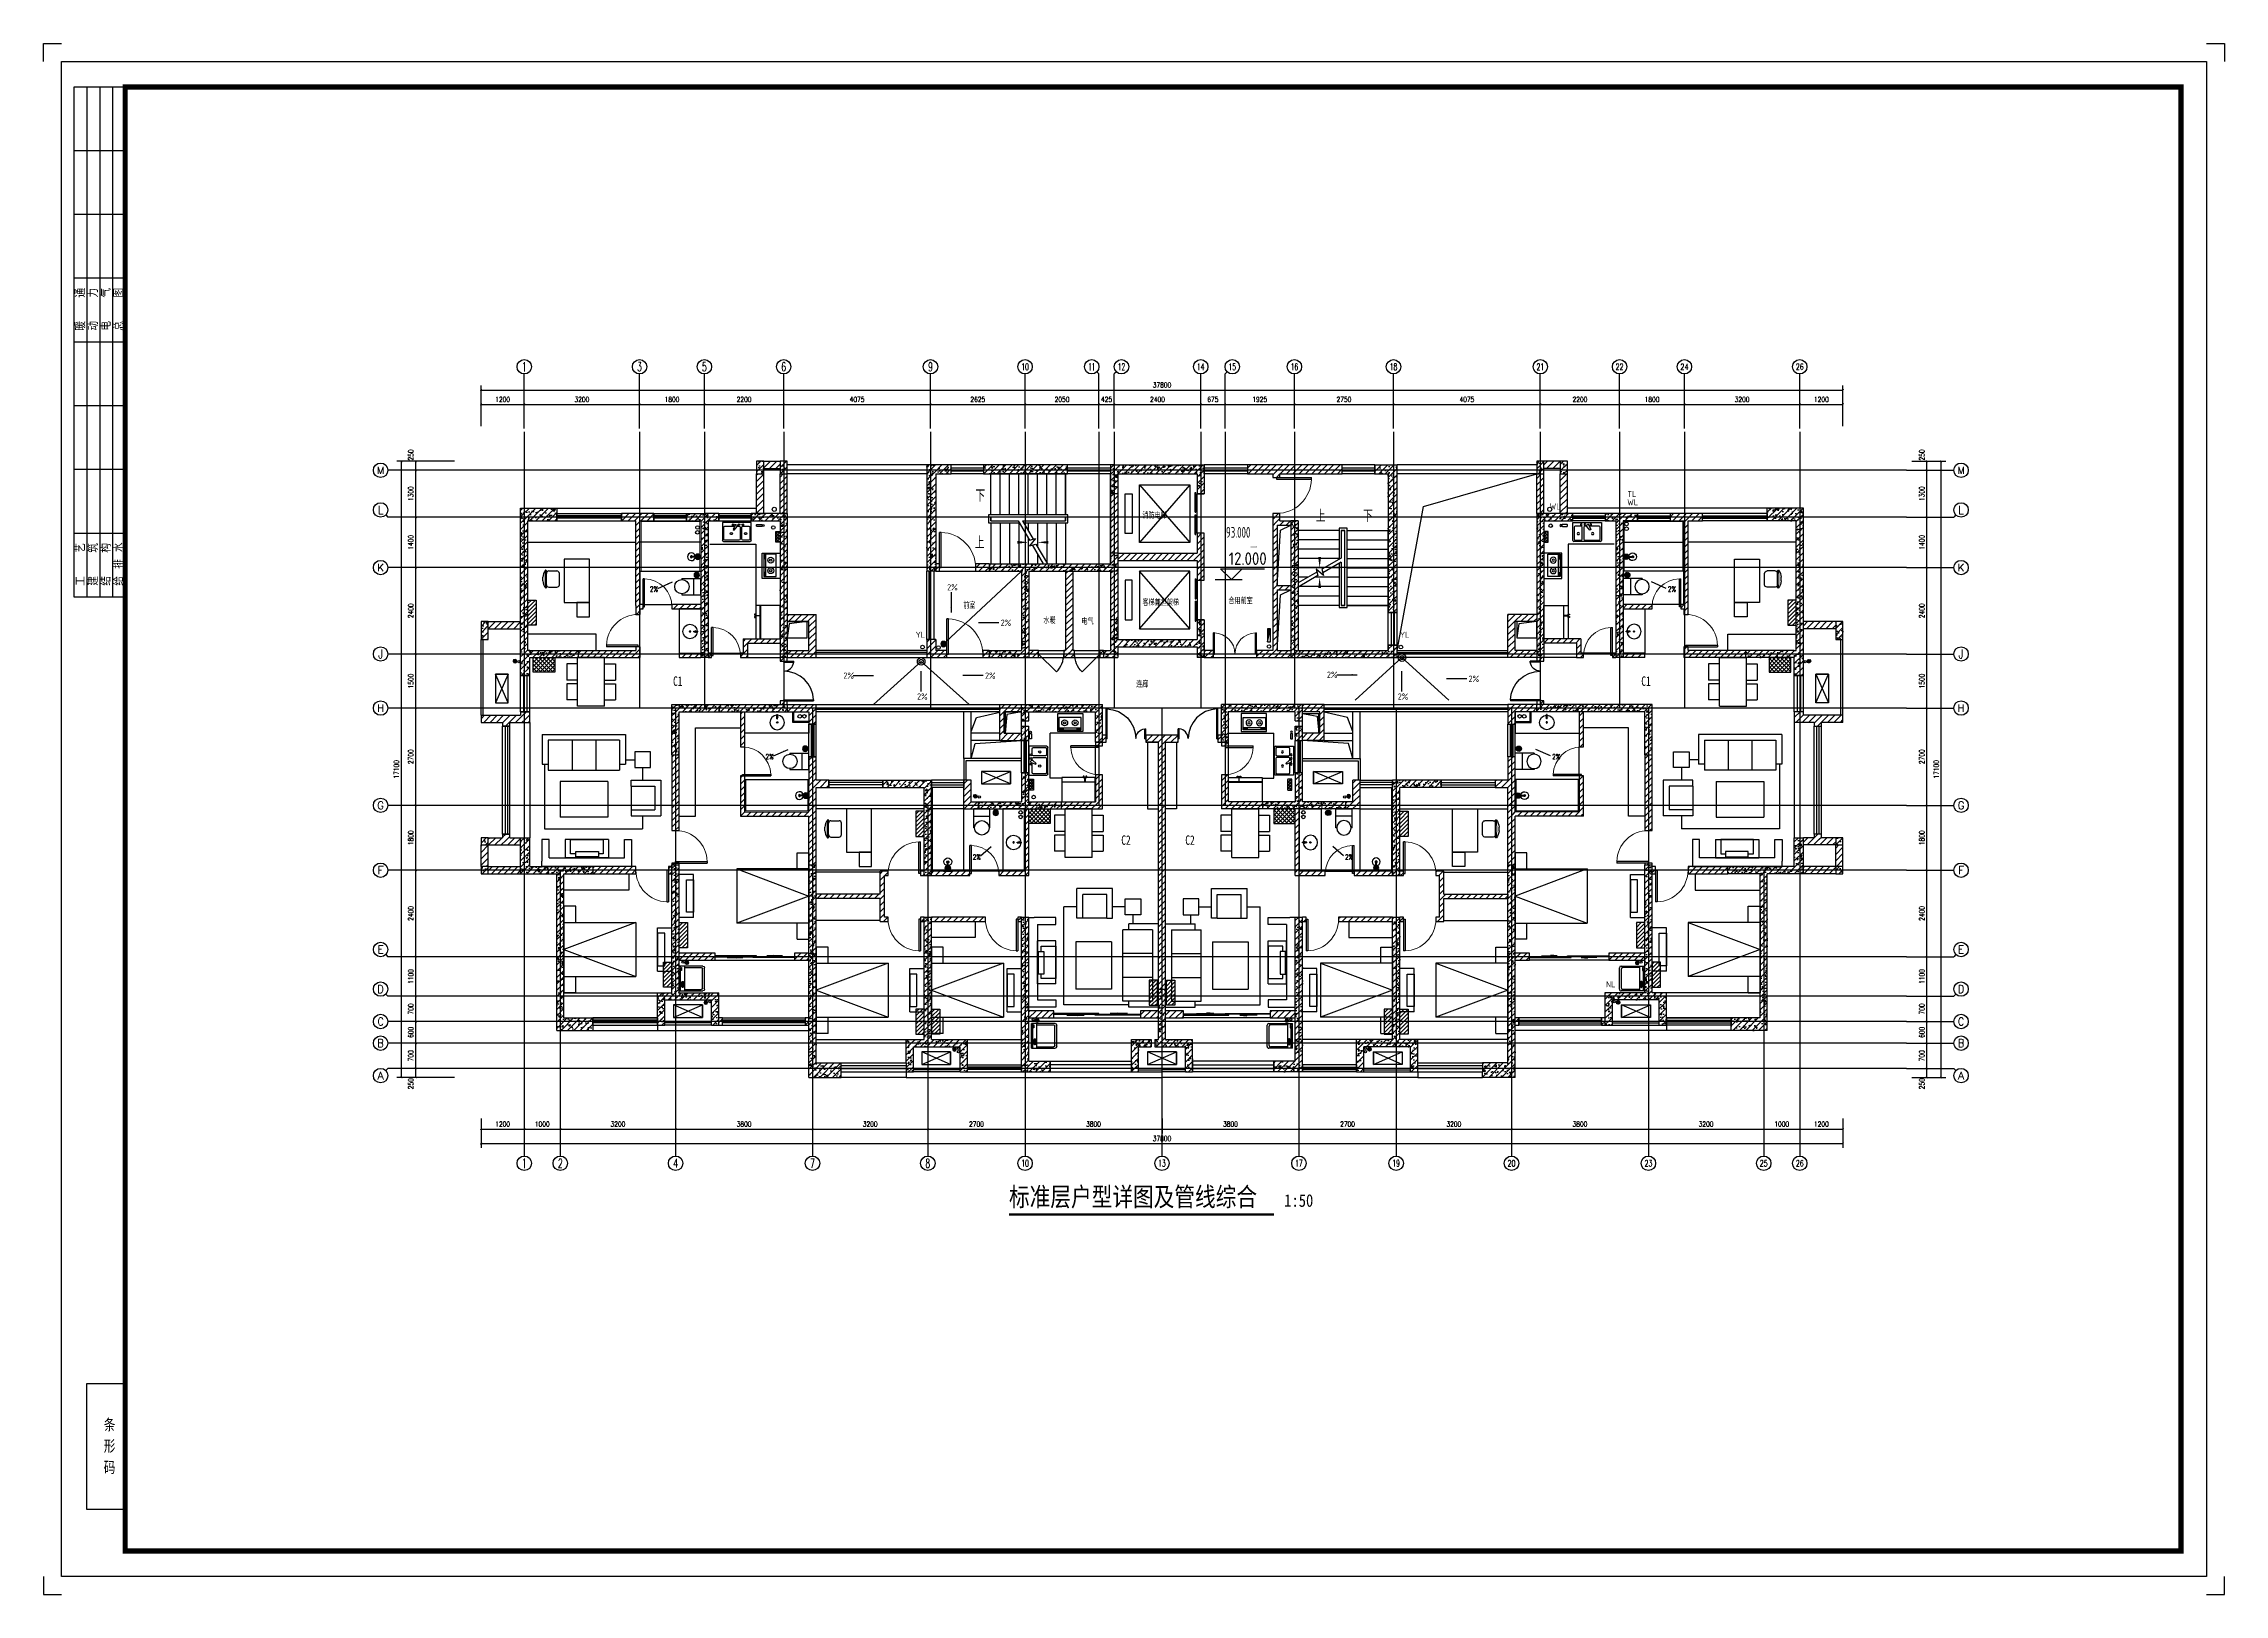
# Model space of a CAD drawing. Extents: x 174844 to 235370, y 408491 to 451532.
import ezdxf
from ezdxf.enums import TextEntityAlignment as Align

# ---------------------------------------------------------------- set-up
doc = ezdxf.new("R2010")
doc.units = 0
doc.header["$LTSCALE"] = 10
doc.header["$MEASUREMENT"] = 0
doc.linetypes.add('DASH', pattern=[0.35, 0.25, -0.1])
doc.linetypes.add('DOTE', pattern=[2.42, 2, -0.2, 0.02, -0.2])
for name, color, linetype in [('A-ANNO-IDEN', 3, 'Continuous'), ('A-ANNO-TXT', 7, 'Continuous'), ('A-DOOR', 4, 'Continuous'), ('A-FLOR', 91, 'Continuous'), ('A-FLOR-RAIL', 135, 'Continuous'), ('AXIS', 3, 'Continuous'), ('AXIS_TEXT', 7, 'Continuous'), ('COLUMN', 255, 'Continuous'), ('DIM_ELEV', 3, 'Continuous'), ('DIM_SYMB', 3, 'Continuous'), ('DOTE', 24, 'DOTE'), ('EVTR', 2, 'Continuous'), ('HACTH', 8, 'Continuous'), ('L-家具', 8, 'Continuous'), ('L-石材', 43, 'Continuous'), ('LVTRY', 8, 'Continuous'), ('PUB_TEXT', 7, 'Continuous'), ('PUB_TITLE', 4, 'Continuous'), ('STAIR', 2, 'Continuous'), ('TOTHER', 7, 'Continuous'), ('WALL', 255, 'Continuous'), ('WINDOW', 4, 'Continuous'), ('水', 153, 'Continuous'), ('空调', 231, 'Continuous')]:
    doc.layers.add(name, color=color, linetype=linetype)
for name, color, linetype, plot in [('HATCH', 7, 'Continuous', False), ('PUB_HATCH', 252, 'Continuous', False), ('条形码', 7, 'Continuous', False)]:
    doc.layers.add(name, color=color, linetype=linetype, plot=plot)
doc.styles.add('-黑体', font='simhei.ttf', dxfattribs={"width": 0.8})
doc.styles.add('_TCH_AXIS', font='COMPLEX', dxfattribs={"bigfont": 'GBCBIG'})
doc.styles.add('_TCH_DIM', font='gbenor', dxfattribs={"bigfont": 'gbcbig'})
doc.styles.add('A_AXIS', font='COMPLEX', dxfattribs={"width": 0.8, "bigfont": 'HZ'})
doc.styles.add('A_DIM', font='SIMPLEX', dxfattribs={"width": 0.7, "bigfont": 'HZ'})
doc.styles.add('A_DIM_T3', font='SIMPLEX', dxfattribs={"width": 0.7, "bigfont": 'HZ'})
doc.styles.add('A_TIT', font='STFANGSO.TTF', dxfattribs={"width": 0.85})
doc.styles.add('COMPLEX', font='COMPLEX')
doc.styles.add('DIM_FONT', font='SIMPLEX', dxfattribs={"width": 0.7, "bigfont": 'GBCBIG'})
doc.styles.add('HZ(TK)', font='txt.shx', dxfattribs={"width": 0.9, "bigfont": 'hztxt.shx'})
doc.styles.get("Standard").update_dxf_attribs({"font": 'gbenor.shx', "bigfont": 'gbcbig.shx'})
doc.styles.add('黑体', font='simhei.ttf', dxfattribs={"width": 0.73, "height": 353.9})
doc.dimstyles.new('_TCH_ARCH&&50', dxfattribs={"dimtxt": 140, "dimasz": 50, "dimexe": 125, "dimexo": 150, "dimgap": 67.5, "dimtad": 1, "dimdec": 0, "dimzin": 0, "dimdsep": 46, "dimtxsty": 'A_DIM_T3', "dimblk": 'ARCHTICK', "dimcen": 0.09, "dimclrt": 7, "dimazin": 2, "dimtfac": 1, "dimtdec": 0, "dimtix": 1, "dimtmove": 2, "dimatfit": 3, "dimfxl": 1, "dimtolj": 1, "dimtzin": 0, "dimarcsym": 0})
pattern_1 = [(45, (-830.59, 13.17), (-56.126601, 56.126601), [])]
pattern_2 = [(45, (3360.27, 6593.13), (-56.126601, 56.126601), []), (135, (3360.27, 6593.13), (-56.126601, -56.126601), [])]
pattern_3 = [(45, (-5030.59, 8963.17), (-56.126601, 56.126601), [])]
pattern_4 = [(45, (6169.41, -2386.83), (-56.126601, 56.126601), [])]
pattern_5 = [(45, (-1262.104, -1086.83), (-56.126601, 56.126601), [])]
pattern_6 = [(45, (6169.41, 3101.124), (-56.126601, 56.126601), [])]
pattern_7 = [(45, (12644.41, -1586.83), (-56.126601, 56.126601), [])]
pattern_8 = [(45, (17110.27, 2393.13), (-56.126601, 56.126601), []), (135, (17110.27, 2393.13), (-56.126601, -56.126601), [])]
pattern_9 = [(45, (0, 89.76), (-88.388383, 88.388383), [])]
pattern_10 = [(45, (0, 0), (-88.388348, 88.388348), []), (50, (0, 0), (358.6301, -31.37607), [37.5, -412.5]), (355, (0, 0), (-69.37567, 376.09607), [30, -330]), (100.4514, (29.9, -2.6), (289.2547, 344.71977), [31.8701, -350.57106]), (46.1842, (0, 100), (533.62052, -82.7595), [56.25, -618.75]), (96.6356, (44.47, 93.1), (467.33135, 487.05894), [47.80514, -525.8565]), (351.1842, (0, 100), (467.331, 487.0593), [45, -495]), (21, (50, 75), (298.45353, -201.30945), [37.5, -412.5]), (326, (50, 75), (121.65767, 362.57502), [30, -330]), (71.4514, (74.87, 58.22), (420.11131, 161.26525), [31.8701, -350.57106]), (37.5, (0, 0), (6.079928, 166.446927), [0, -326, 0, -335, 0, -331.25]), (7.5, (0, 0), (131.53477, 197.205856), [0, -191, 0, -318.5, 0, -126.25]), (327.5, (-111.5, 0), (266.911218, -11.277436), [0, -125, 0, -390, 0, -517.5]), (317.5, (-161.5, 0), (291.59308, 50.05249), [0, -162.5, 0, -259, 0, -367.5])]

msp = doc.modelspace()

# ---------------------------------------------------------------- texts
at = {"layer": 'A-ANNO-TXT', "style": '_TCH_DIM'}
for s, p in [('下', (200703.9, 438815.4)), ('上', (210154.5, 438255.4)), ('下', (211463.8, 438255.4)), ('上', (200685.3, 437515.4))]:
    msp.add_text(s, height=337.6, dxfattribs=at).set_placement(p)
at = {"layer": 'DIM_ELEV', "color": 7, "style": '_TCH_DIM', "width": 0.705882}
for s, p in [('93.000', (207659, 437818.1)), ('....', (208331.5, 437541.7))]:
    msp.add_text(s, height=297.5, dxfattribs=at).set_placement(p)
at = {"layer": 'DIM_SYMB', "color": 7, "style": '黑体', "width": 0.73}
for s, p in [('C1', (192313.1, 433707.1)), ('C1', (219186.1, 433707.1)), ('C2', (204753.6, 429294.8)), ('C2', (206530.5, 429294.8))]:
    msp.add_text(s, height=262.87, dxfattribs=at).set_placement(p)
at = {"layer": 'PUB_TEXT'}
for s, p in [('WL', (218796, 438716.7)), ('TL', (218802, 438947.5)), ('消防电梯', (205339.9, 438347.1)), ('WL', (216641.8, 438602.3)), ('前室', (200366.6, 435852.9)), ('客梯兼担架梯', (205341.7, 435930.9)), ('合用前室', (207728.2, 435978.2)), ('YL', (199043.3, 435040.4)), ('水暖', (202592.2, 435432.8)), ('电气', (203646.7, 435408)), ('YL', (212485, 435040.4)), ('连廊', (205165.5, 433662.3)), ('NL', (218207.7, 425341.5))]:
    msp.add_text(s, height=168.79, dxfattribs=at).set_placement(p)
at = {"layer": 'PUB_TEXT', "style": '_TCH_DIM'}
for s, height, p in [('12.000', 350, (207735.5, 437062.5)), ('2%', 175, (199921.5, 436355.5)), ('2%', 175, (201407.1, 435371.1)), ('2%', 175, (197041.7, 433903)), ('2%', 175, (200972.9, 433903)), ('2%', 175, (210462.1, 433927.9)), ('2%', 175, (214393.3, 433816.1)), ('2%', 175, (199086.1, 433322.8)), ('2%', 175, (212426, 433322.8))]:
    msp.add_text(s, height=height, dxfattribs=at).set_placement(p)
at = {"layer": 'PUB_TEXT'}
for s, height, style, width, p in [('2%', 140, 'A_DIM', 0.7, (191667.9, 436320.4)), ('2%', 140, 'A_DIM', 0.7, (219922.3, 436320.4)), ('2%', 140, 'A_DIM', 0.7, (194877.8, 431669.7)), ('2%', 140, 'A_DIM', 0.7, (216712.4, 431669.7)), ('2%', 140, 'A_DIM', 0.7, (200628.9, 428886.6)), ('2%', 140, 'A_DIM', 0.7, (210961.3, 428886.6)), ('标准层户型详图及管线综合', 525.738, '-黑体', 0.8, (201637.3, 419263.7)), ('1:50', 348.84, 'A_TIT', 0.85, (209275.8, 419249))]:
    msp.add_text(s, height=height, dxfattribs=dict(at, style=style, width=width)).set_placement(p)

# ---------------------------------------------------------------- blocks, each defined once
blk = doc.blocks.new('tk')
for points in [[(2268541, 1644275), (2268541, 1644975), (2269241, 1644975)], [(2353341, 1644975), (2354041, 1644975), (2354041, 1644275)], [(2268541, 1584875), (2268541, 1584175), (2269241, 1584175)], [(2353341, 1584175), (2354041, 1584175), (2354041, 1584875)]]:
    blk.add_lwpolyline(points)
blk.add_lwpolyline([(2269241, 1644275), (2353341, 1644275), (2353341, 1584875), (2269241, 1584875)], close=True)
at = {"const_width": 200}
blk.add_lwpolyline([(2271741, 1585875), (2352341, 1585875), (2352341, 1643275), (2271741, 1643275)], close=True, dxfattribs=at)
at = {"layer": 'PUB_TITLE'}
for p, q in [((2269741, 1623275), (2269741, 1643275)), ((2269741, 1643275), (2271741, 1643275)), ((2270241, 1643275), (2270241, 1623275)), ((2270741, 1643275), (2270741, 1623275)), ((2271241, 1643275), (2271241, 1623275)), ((2271741, 1643275), (2271741, 1623275)), ((2271741, 1640775), (2269741, 1640775)), ((2271741, 1638275), (2269741, 1638275)), ((2271741, 1635775), (2269741, 1635775)), ((2271741, 1633275), (2269741, 1633275)), ((2271741, 1630775), (2269741, 1630775)), ((2271741, 1628275), (2269741, 1628275)), ((2271741, 1625775), (2269741, 1625775)), ((2271741, 1623275), (2269741, 1623275))]:
    blk.add_line(p, q, dxfattribs=at)
at = {"layer": '条形码'}
blk.add_lwpolyline([(2271741, 1587504), (2270234, 1587504), (2270234, 1592447), (2271741, 1592447)], close=True, dxfattribs=at)
at = {"layer": 'PUB_TEXT', "style": 'HZ(TK)', "width": 0.9}
for s, p in [('暖   通', (2270172, 1633723)), ('动   力', (2270672, 1633723)), ('电   气', (2271172, 1633723)), ('总   图', (2271672, 1633723)), ('工   艺', (2270172, 1623723)), ('建   筑', (2270672, 1623723)), ('结   构', (2271172, 1623723)), ('给 排 水', (2271672, 1623723))]:
    blk.add_text(s, height=350, rotation=90, dxfattribs=at).set_placement(p)
at = {"layer": '条形码', "insert": (2271126, 1589975), "char_height": 500, "width": 1228.19, "attachment_point": 5, "style": 'HZ(TK)'}
blk.add_mtext('条\\P形\\P码', dxfattribs=at)
blk = doc.blocks.new('1500床')
at = {"layer": 'L-家具'}
for p, q in [((126080, 70485), (126080, 68085)), ((126410, 70485), (126080, 70485)), ((126410, 70035), (126410, 70485)), ((126080, 70035), (128080, 70035)), ((128080, 70035), (126080, 69285)), ((128080, 70035), (128080, 68535)), ((126080, 69285), (128080, 68535)), ((126080, 68535), (128080, 68535)), ((126410, 68085), (126410, 68535)), ((126410, 68085), (126080, 68085))]:
    blk.add_line(p, q, dxfattribs=at)
at = {"layer": 'L-家具', "style": 'DIM_FONT', "text_generation_flag": 4, "width": 0.8, "flags": 9}
for tag in ['YSIZE', 'XSIZE', 'YSIZE', 'XSIZE']:
    blk.add_attdef(tag, (126080, 69285), '', height=0.55, dxfattribs=at)
blk = doc.blocks.new('TV')
for p, q in [((0, 600), (0, -600)), ((0, 600), (400, 600)), ((400, 600), (400, -600)), ((0, -600), (400, -600))]:
    blk.add_line(p, q)
blk.add_lwpolyline([(200, -450), (0, -450), (0, 450), (200, 450)], close=True)
blk = doc.blocks.new('_C12CZF')
blk.add_blockref('TV', (0, 0))
blk = doc.blocks.new('A$C57C33B1E')
at = {"layer": 'L-家具'}
for p, q in [((1300, 0), (-50, 0)), ((-50, -750), (-50, 0)), ((125, 300), (575, 300)), ((125, 0), (125, 300)), ((575, 0), (575, 300)), ((675, 300), (1125, 300)), ((675, 0), (675, 300)), ((1125, 0), (1125, 300)), ((1300, -750), (1300, 0)), ((1300, -750), (-50, -750)), ((125, -750), (125, -1050)), ((125, -1050), (575, -1050)), ((575, -750), (575, -1050)), ((675, -750), (675, -1050)), ((675, -1050), (1125, -1050)), ((1125, -750), (1125, -1050))]:
    blk.add_line(p, q, dxfattribs=at)
blk = doc.blocks.new('dsafdsafdsa')
at = {"layer": 'L-家具'}
for p, q in [((-1155, 0), (-1155, -825)), ((-1155, 0), (1155, 0)), ((-990, -165), (-990, -990)), ((990, -165), (-990, -165)), ((-330, -165), (-330, -990)), ((330, -165), (330, -990)), ((990, -165), (990, -990)), ((1155, 0), (1155, -825)), ((-1155, -825), (-990, -825)), ((-990, -990), (990, -990)), ((990, -825), (1155, -825)), ((-660, -1306), (-660, -2296)), ((660, -1306), (-660, -1306)), ((660, -1306), (660, -2296)), ((1312, -1270), (2137, -1270)), ((1312, -1435), (1312, -1270)), ((1312, -1435), (1972, -1435)), ((1312, -1435), (1312, -2095)), ((1972, -1435), (1972, -2095)), ((2137, -1270), (2137, -2260)), ((660, -2296), (-660, -2296)), ((1312, -2095), (1972, -2095)), ((1312, -2095), (1972, -2095)), ((1312, -2095), (1972, -2095)), ((1312, -2095), (1312, -2260)), ((1312, -2260), (2137, -2260)), ((1631, -2260), (1631, -2621))]:
    blk.add_line(p, q, dxfattribs=at)
blk.add_lwpolyline([(1411, -483), (1411, -923), (1851, -923), (1851, -483)], close=True, dxfattribs=at)
for points in [[(-1090, -825), (-1090, -2621), (1631, -2621)], [(1155, -703), (1411, -703)], [(1631, -923), (1631, -1270)]]:
    blk.add_lwpolyline(points, dxfattribs=at)
blk = doc.blocks.new('A$C695A5D2E')
at = {"layer": 'L-家具'}
for p, q in [((50, 2289), (50, 2489)), ((50, 2489), (650, 2489)), ((650, 2489), (800, 2489)), ((800, 2489), (800, 0)), ((557, 2289), (50, 2289)), ((50, 1845), (50, 645)), ((50, 1845), (557, 1845)), ((557, 200), (557, 2289)), ((557, 1845), (557, 645)), ((50, 795), (50, 1695)), ((50, 1695), (450, 1695)), ((377, 1571), (532, 1571)), ((377, 942), (377, 1571)), ((450, 1695), (450, 1571)), ((532, 1571), (532, 942)), ((450, 795), (50, 795)), ((50, 645), (557, 645)), ((532, 942), (377, 942)), ((450, 942), (450, 795)), ((557, 200), (50, 200)), ((50, 200), (50, 0)), ((50, 0), (650, 0)), ((800, 0), (650, 0))]:
    blk.add_line(p, q, dxfattribs=at)
blk = doc.blocks.new('zy')
at = {"layer": 'L-家具'}
for p, q in [((2492883, 114938), (2491683, 114938)), ((2491683, 114938), (2491683, 114238)), ((2492883, 114238), (2492883, 114938)), ((2491683, 114238), (2492883, 114238)), ((2492012, 113808), (2492012, 114033)), ((2492394, 114101), (2492079, 114101)), ((2492462, 113808), (2492462, 114033)), ((2492467, 113741), (2492007, 113741)), ((2492286, 113641), (2492187, 113641))]:
    blk.add_line(p, q, dxfattribs=at)
blk.add_lwpolyline([(2493283, 114938), (2492883, 114938), (2492883, 114588), (2493283, 114588)], close=True, dxfattribs=at)
for centre, radius, start, end in [((2492079, 114033), 67.5, 90, 180), ((2492079, 113808), 67.5, 180, 270), ((2492394, 114033), 67.5, 0, 90), ((2492394, 113808), 67.5, 270, 0), ((2491997, 113724), 10, 157.33001, 229.27346), ((2492007, 113721), 20, 90, 157.33001), ((2492197, 113956), 316, 229.27346, 268.23486), ((2492276, 113956), 316, 271.76514, 310.72654), ((2492467, 113721), 20, 22.66999, 90), ((2492476, 113724), 10, 310.72654, 22.66999)]:
    blk.add_arc(centre, radius, start, end, dxfattribs=at)
at = {"layer": 'L-家具', "lineweight": 13}
blk.add_arc((2492237, 116418), 2713, 264.8023, 275.1977, dxfattribs=at)
at = {"layer": 'L-家具', "oblique": 0, "width": 0.8, "flags": 9}
for tag in ['YSIZE', 'XSIZE']:
    blk.add_attdef(tag, (2491686, 114938), '', height=0.5, rotation=180, dxfattribs=at)
blk = doc.blocks.new('R1')
blk.add_line((225, 0), (-225, 0))
at = {"linetype": 'Continuous'}
for p, q in [((-225, -525), (-225, 0)), ((225, -525), (225, 0)), ((-225, -200), (225, -200)), ((-225, -525), (-200, -525)), ((200, -525), (225, -525))]:
    blk.add_line(p, q, dxfattribs=at)
blk.add_circle((0, -525), 200, dxfattribs=at)
blk = doc.blocks.new('_E10EVE')
blk.add_blockref('R1', (0, 0))
blk = doc.blocks.new('1')
for p, q in [((-10, -104), (-10, -218)), ((10, -104), (-10, -104)), ((10, -218), (-10, -218)), ((10, -104), (10, -218))]:
    blk.add_line(p, q)
for points in [[(-10, -161), (-23, -161), (-23, -151), (-10, -151)], [(10, -161), (23, -161), (23, -151), (10, -151)]]:
    blk.add_lwpolyline(points, close=True)
blk.add_circle((0, 0), 19.1)
blk.add_arc((0, 0), 200, 272.86598, 267.13402)
blk = doc.blocks.new('水池1')
at = {"layer": 'LVTRY', "linetype": 'ByBlock'}
for p, q in [((0, 0), (800, 0)), ((0, -500), (0, 0)), ((770, -530), (30, -530)), ((37, -130), (37, -463)), ((232, -100), (67, -100)), ((67, -493), (232, -493)), ((262, -463), (262, -130)), ((312, -130), (312, -463)), ((386, -100), (342, -100)), ((342, -493), (733, -493)), ((476, -211), (390, -107)), ((414, -59), (397, -69)), ((450, -72), (498, -198)), ((733, -100), (461, -100)), ((498, -198), (476, -211)), ((763, -463), (763, -130)), ((800, 0), (800, -500))]:
    blk.add_line(p, q, dxfattribs=at)
for centre, radius, start, end in [((30, -500), 30, 180, 270), ((67, -130), 30, 90, 180), ((67, -463), 30, 180, 270), ((156, -306), 31.2, 1.11746, 360), ((237, -62), 25, 3.07041, 360), ((232, -130), 30, 360, 90), ((232, -463), 30, 270, 360), ((342, -130), 30, 90, 180), ((342, -463), 30, 180, 270), ((339, -62), 25, 3.07041, 360), ((409, -91), 25, 120, 219.46232), ((427, -81), 25, 20.53768, 120), ((500, -62), 25, 3.07041, 360), ((551, -306), 31.2, 1.11746, 360), ((733, -130), 30, 360, 90), ((733, -463), 30, 270, 360), ((770, -500), 30, 270, 360)]:
    blk.add_arc(centre, radius, start, end, dxfattribs=at)
blk = doc.blocks.new('MQZ')
at = {"layer": 'LVTRY', "lineweight": -2}
for p, q in [((147919, 306539), (147919, 307239)), ((147919, 307239), (148419, 307239)), ((148306, 307212), (147964, 307212)), ((147964, 307212), (147964, 306590)), ((147971, 307169), (147971, 307105)), ((147988, 307169), (147971, 307169)), ((147971, 307105), (147988, 307105)), ((147997, 307180), (147985, 307180)), ((147996, 307088), (147985, 307088)), ((147988, 307105), (147988, 307169)), ((148019, 307212), (148019, 306590)), ((148306, 306590), (148306, 307212)), ((148419, 307239), (148419, 306539)), ((148419, 306539), (147919, 306539)), ((147964, 306590), (148306, 306590)), ((147988, 306696), (147971, 306696)), ((147971, 306696), (147971, 306632)), ((147971, 306632), (147988, 306632)), ((147997, 306707), (147985, 306707)), ((147996, 306615), (147985, 306615)), ((147988, 306632), (147988, 306696))]:
    blk.add_line(p, q, dxfattribs=at)
for points in [[(147976, 307105, 0.008736), (147977, 307102, 0.076276), (147982, 307090, 0.259034), (147985, 307088, 0.259034)], [(147985, 307088, 0.259034), (147989, 307090, 0.076276), (147994, 307102, 0.036515), (147996, 307115, 0.026615), (147997, 307134, 0.026615), (147996, 307153, 0.036515), (147994, 307166, 0.076276), (147989, 307178, 0.259034), (147985, 307180, 0.259034), (147982, 307178, 0.056762), (147978, 307169, 0.036515)], [(147996, 307088, 0.259034), (147999, 307090, 0.076276), (148004, 307102, 0.036515), (148007, 307115, 0.026615), (148008, 307134, 0.026615), (148007, 307153, 0.036515), (148004, 307166, 0.076276), (147999, 307178, 0.259034), (147996, 307180, 0.078462), (147995, 307180, 0.056762)], [(147976, 306632, 0.008736), (147977, 306629, 0.076276), (147982, 306617, 0.259034), (147985, 306615, 0.259034)], [(147985, 306615, 0.259034), (147989, 306617, 0.076276), (147994, 306629, 0.036515), (147996, 306642, 0.026615), (147997, 306661, 0.026615), (147996, 306680, 0.036515), (147994, 306693, 0.076276), (147989, 306705, 0.259034), (147985, 306707, 0.259034), (147982, 306705, 0.056762), (147978, 306696, 0.036515)], [(147996, 306615, 0.259034), (147999, 306617, 0.076276), (148004, 306629, 0.036515), (148007, 306642, 0.026615), (148008, 306661, 0.026615), (148007, 306680, 0.036515), (148004, 306693, 0.076276), (147999, 306705, 0.259034), (147996, 306707, 0.078462), (147995, 306707, 0.056762)]]:
    blk.add_lwpolyline(points, format="xyb", dxfattribs=at)
for centre, radius in [((148160, 307047), 82.5), ((148160, 307047), 31.6), ((148160, 306755), 82.5), ((148160, 306755), 31.6)]:
    blk.add_circle(centre, radius, dxfattribs=at)
blk = doc.blocks.new('冰箱')
at = {"layer": 'LVTRY'}
for points in [[(142172, 253015), (142172, 252733), (142292, 252733), (142292, 253015)], [(142304, 253015), (142304, 252085), (142844, 252085), (142844, 253015)], [(142136, 252775), (142136, 252751), (142172, 252751), (142172, 252775)], [(142136, 252703), (142136, 252679), (142172, 252679), (142172, 252703)], [(142172, 252721), (142172, 252085), (142292, 252085), (142292, 252721)]]:
    blk.add_lwpolyline(points, close=True, dxfattribs=at)
blk = doc.blocks.new('M_E20')
at = {"color": 0}
for p, q in [((345, 0), (-345, 0)), ((-302, -36), (-345, -36)), ((-307, -144), (-307, -611)), ((-302, -35), (-302, -66)), ((-302, -66), (-219, -66)), ((-219, -66), (-219, -35)), ((345, -36), (-219, -36)), ((123, -87), (123, -99)), ((133, -96), (133, -113)), ((198, -96), (133, -96)), ((133, -113), (198, -113)), ((198, -113), (198, -96)), ((215, -88), (215, -99)), ((307, -144), (307, -611)), ((267, -651), (-267, -651))]:
    blk.add_line(p, q, dxfattribs=at)
blk.add_lwpolyline([(83, -94, 0.185158), (88, -107, 0.102042), (108, -122, 0.060862), (133, -130, 0.047173), (166, -133, 0.047173), (200, -130, 0.060862), (225, -122, 0.102042), (245, -107, 0.185158), (250, -94, 0.185158), (245, -82, 0.102042), (225, -67, 0.060862), (200, -59, 0.047173), (166, -56, 0.047173), (133, -59, 0.060862), (108, -67, 0.102042), (88, -82, 0.185158)], format="xyb", close=True, dxfattribs=at)
for points in [[(215, -88, 0.259034), (213, -85, 0.076276), (201, -80, 0.036515), (188, -77, 0.026615), (169, -76, 0.026615), (150, -77, 0.036515), (137, -80, 0.076276), (125, -85, 0.259034), (123, -88, 0.078462), (123, -89, 0.056762)], [(215, -99, 0.259034), (213, -95, 0.076276), (201, -90, 0.036515), (188, -88, 0.026615), (169, -87, 0.026615), (150, -88, 0.036515), (137, -90, 0.076276), (125, -95, 0.259034), (123, -99, 0.259034), (125, -102, 0.056762), (133, -106, 0.036515)], [(198, -108, 0.008736), (201, -107, 0.076276), (213, -102, 0.259034), (215, -99, 0.259034)]]:
    blk.add_lwpolyline(points, format="xyb", dxfattribs=at)
blk.add_circle((-259, -35), 17.5, dxfattribs=at)
for centre, start, end in [((-267, -611), 180, 270), ((267, -611), 270, 0)]:
    blk.add_arc(centre, 40, start, end, dxfattribs=at)
at = {"layer": 'TOTHER', "color": 0, "linetype": 'Continuous'}
for p, q in [((-345, -656), (-345, 0)), ((345, 0), (345, -656)), ((-345, -145), (345, -145)), ((295, -706), (-295, -706))]:
    blk.add_line(p, q, dxfattribs=at)
for centre, start, end in [((-295, -656), 180, 270), ((295, -656), 270, 0)]:
    blk.add_arc(centre, 50, start, end, dxfattribs=at)
at = {"color": 0, "width": 0.8, "flags": 9}
for tag in ['XSIZE', 'YSIZE']:
    blk.add_attdef(tag, (0, 0), '', height=0.5, dxfattribs=at)
blk = doc.blocks.new('DL')
at = {"layer": 'LVTRY'}
h = blk.add_hatch(dxfattribs=at)
h.set_pattern_fill('ANSI31', color=256, scale=10)
h.set_pattern_definition([(45, (0, 0), (-11.22532015, 11.22532015), [])])
edge = h.paths.add_edge_path()
edge.add_arc((203360, 339405), 50, 0, 360)
blk.add_circle((203360, 339405), 50, dxfattribs=at)
blk = doc.blocks.new('DILOU')
at = {"layer": 'LVTRY'}
h = blk.add_hatch(dxfattribs=at)
h.set_pattern_fill('ANSI31', color=256, scale=150, angle=270, style=0)
h.set_pattern_definition([(315, (-245107.61, 2520100.217), (13.25825215, 13.25825215), [])])
h.paths.add_polyline_path([(-135, 0, 1), (-15, 0, 1)])
for radius in [75, 60]:
    blk.add_circle((-75, 0), radius, dxfattribs=at)
blk = doc.blocks.new('$plan$00001626')
blk.add_line((-10, 0), (10, 0))
for points in [[(-124, 0), (133, 0)], [(-10, 0), (-10, -263)], [(10, 0), (10, -263)]]:
    blk.add_lwpolyline(points)
for centre, radius, start, end in [((0, -262), 108, 95.30603, 84.69397), ((0, -262), 28.3, 110.67249, 69.32751), ((0, -260), 10.5, 197.23809, 342.76191)]:
    blk.add_arc(centre, radius, start, end)
at = {"layer": 'LVTRY', "extrusion": (6.9259e-12, 1.60526e-11, -1), "zscale": -0.9999999999999997, "rotation": 90.00000768396283}
blk.add_blockref('DILOU', (0, -11), dxfattribs=at)
blk = doc.blocks.new('TRQ')
at = {"layer": 'LVTRY'}
blk.add_lwpolyline([(194851, 370090), (194851, 370060, -0.414214), (194841, 370050), (194711, 370050, -0.414214), (194701, 370060), (194701, 370090, -0.414214), (194711, 370100), (194841, 370100, -0.414214)], format="xyb", close=True, dxfattribs=at)
blk.add_circle((194887, 370075), 25, dxfattribs=at)
blk = doc.blocks.new('RQB')
at = {"layer": 'LVTRY'}
h = blk.add_hatch(dxfattribs=at)
h.set_pattern_fill('SACNCR', color=256, scale=50)
h.set_pattern_definition([(45, (14991.27, 321664.175), (-42.09495, 42.09495), []), (45, (15033.364, 321664.175), (-42.09495, 42.09495), [0, -59.53125])])
h.paths.add_polyline_path([(194972, 369593, 0.414214), (194982, 369583), (195082, 369583, 0.414214), (195092, 369593), (195092, 369873, 0.414214), (195082, 369883), (194982, 369883, 0.414214), (194972, 369873)])
blk.add_lwpolyline([(194982, 369883), (195082, 369883, -0.414214), (195092, 369873), (195092, 369593, -0.414214), (195082, 369583), (194982, 369583, -0.414214), (194972, 369593), (194972, 369873, -0.414214)], format="xyb", close=True, dxfattribs=at)
blk = doc.blocks.new('DT')
at = {"layer": 'EVTR'}
for p, q in [((205034, 232640), (205234, 232640)), ((205034, 231540), (205034, 232640)), ((205234, 232640), (205234, 231540)), ((205434, 232890), (206834, 232890)), ((205434, 231290), (205434, 232890)), ((205434, 232890), (206834, 231290)), ((206834, 232890), (205434, 231290)), ((206834, 232890), (206834, 231290)), ((205234, 231540), (205034, 231540)), ((206834, 231290), (205434, 231290))]:
    blk.add_line(p, q, dxfattribs=at)
blk = doc.blocks.new('_ArchTick')
at = {"color": 0, "linetype": 'ByBlock', "const_width": 0.4}
blk.add_lwpolyline([(-0.5, -0.5), (0.5, 0.5)], dxfattribs=at)
blk = doc.blocks.new('*D357')
at = {"layer": 'AXIS', "color": 0, "lineweight": -2, "transparency": 16777216}
for p, q in [((186984, 421702), (186984, 421281)), ((186984, 421406), (188184, 421406)), ((188184, 421702), (188184, 421281))]:
    blk.add_line(p, q, dxfattribs=at)
at = {"layer": 'Defpoints', "color": 0, "transparency": 16777216}
for p in [(186984, 421852), (188184, 421852), (188184, 421406)]:
    blk.add_point(p, dxfattribs=at)
at = {"layer": 'AXIS', "color": 0, "lineweight": -2, "transparency": 16777216, "xscale": 50, "yscale": 50, "zscale": 50, "rotation": 180}
blk.add_blockref('_ArchTick', (186984, 421406), dxfattribs=at)
at = {"layer": 'AXIS', "color": 0, "lineweight": -2, "transparency": 16777216, "xscale": 50, "yscale": 50, "zscale": 50}
blk.add_blockref('_ArchTick', (188184, 421406), dxfattribs=at)
at = {"layer": 'AXIS', "color": 7, "transparency": 16777216, "insert": (187584, 421544), "char_height": 140, "attachment_point": 5, "style": 'A_DIM_T3'}
blk.add_mtext('\\A1;1200', dxfattribs=at)
blk = doc.blocks.new('*D358')
at = {"layer": 'AXIS', "color": 0, "lineweight": -2, "transparency": 16777216}
for p, q in [((188184, 421702), (188184, 421281)), ((188184, 421406), (189184, 421406)), ((189184, 421702), (189184, 421281))]:
    blk.add_line(p, q, dxfattribs=at)
at = {"layer": 'Defpoints', "color": 0, "transparency": 16777216}
for p in [(188184, 421852), (189184, 421852), (189184, 421406)]:
    blk.add_point(p, dxfattribs=at)
at = {"layer": 'AXIS', "color": 0, "lineweight": -2, "transparency": 16777216, "xscale": 50, "yscale": 50, "zscale": 50, "rotation": 180}
blk.add_blockref('_ArchTick', (188184, 421406), dxfattribs=at)
at = {"layer": 'AXIS', "color": 0, "lineweight": -2, "transparency": 16777216, "xscale": 50, "yscale": 50, "zscale": 50}
blk.add_blockref('_ArchTick', (189184, 421406), dxfattribs=at)
at = {"layer": 'AXIS', "color": 7, "transparency": 16777216, "insert": (188684, 421544), "char_height": 140, "attachment_point": 5, "style": 'A_DIM_T3'}
blk.add_mtext('\\A1;1000', dxfattribs=at)
blk = doc.blocks.new('*D359')
at = {"layer": 'AXIS', "color": 0, "lineweight": -2, "transparency": 16777216}
for p, q in [((189184, 421702), (189184, 421281)), ((189184, 421406), (192384, 421406)), ((192384, 421702), (192384, 421281))]:
    blk.add_line(p, q, dxfattribs=at)
at = {"layer": 'Defpoints', "color": 0, "transparency": 16777216}
for p in [(189184, 421852), (192384, 421852), (192384, 421406)]:
    blk.add_point(p, dxfattribs=at)
at = {"layer": 'AXIS', "color": 0, "lineweight": -2, "transparency": 16777216, "xscale": 50, "yscale": 50, "zscale": 50, "rotation": 180}
blk.add_blockref('_ArchTick', (189184, 421406), dxfattribs=at)
at = {"layer": 'AXIS', "color": 0, "lineweight": -2, "transparency": 16777216, "xscale": 50, "yscale": 50, "zscale": 50}
blk.add_blockref('_ArchTick', (192384, 421406), dxfattribs=at)
at = {"layer": 'AXIS', "color": 7, "transparency": 16777216, "insert": (190784, 421544), "char_height": 140, "attachment_point": 5, "style": 'A_DIM_T3'}
blk.add_mtext('\\A1;3200', dxfattribs=at)
blk = doc.blocks.new('*D360')
at = {"layer": 'AXIS', "color": 0, "lineweight": -2, "transparency": 16777216}
for p, q in [((192384, 421702), (192384, 421281)), ((192384, 421406), (196184, 421406)), ((196184, 421702), (196184, 421281))]:
    blk.add_line(p, q, dxfattribs=at)
at = {"layer": 'Defpoints', "color": 0, "transparency": 16777216}
for p in [(192384, 421852), (196184, 421852), (196184, 421406)]:
    blk.add_point(p, dxfattribs=at)
at = {"layer": 'AXIS', "color": 0, "lineweight": -2, "transparency": 16777216, "xscale": 50, "yscale": 50, "zscale": 50, "rotation": 180}
blk.add_blockref('_ArchTick', (192384, 421406), dxfattribs=at)
at = {"layer": 'AXIS', "color": 0, "lineweight": -2, "transparency": 16777216, "xscale": 50, "yscale": 50, "zscale": 50}
blk.add_blockref('_ArchTick', (196184, 421406), dxfattribs=at)
at = {"layer": 'AXIS', "color": 7, "transparency": 16777216, "insert": (194284, 421544), "char_height": 140, "attachment_point": 5, "style": 'A_DIM_T3'}
blk.add_mtext('\\A1;3800', dxfattribs=at)
blk = doc.blocks.new('*D361')
at = {"layer": 'AXIS', "color": 0, "lineweight": -2, "transparency": 16777216}
for p, q in [((196184, 421702), (196184, 421281)), ((196184, 421406), (199384, 421406)), ((199384, 421702), (199384, 421281))]:
    blk.add_line(p, q, dxfattribs=at)
at = {"layer": 'Defpoints', "color": 0, "transparency": 16777216}
for p in [(196184, 421852), (199384, 421852), (199384, 421406)]:
    blk.add_point(p, dxfattribs=at)
at = {"layer": 'AXIS', "color": 0, "lineweight": -2, "transparency": 16777216, "xscale": 50, "yscale": 50, "zscale": 50, "rotation": 180}
blk.add_blockref('_ArchTick', (196184, 421406), dxfattribs=at)
at = {"layer": 'AXIS', "color": 0, "lineweight": -2, "transparency": 16777216, "xscale": 50, "yscale": 50, "zscale": 50}
blk.add_blockref('_ArchTick', (199384, 421406), dxfattribs=at)
at = {"layer": 'AXIS', "color": 7, "transparency": 16777216, "insert": (197784, 421544), "char_height": 140, "attachment_point": 5, "style": 'A_DIM_T3'}
blk.add_mtext('\\A1;3200', dxfattribs=at)
blk = doc.blocks.new('*D362')
at = {"layer": 'AXIS', "color": 0, "lineweight": -2, "transparency": 16777216}
for p, q in [((199384, 421702), (199384, 421281)), ((199384, 421406), (202084, 421406)), ((202084, 421702), (202084, 421281))]:
    blk.add_line(p, q, dxfattribs=at)
at = {"layer": 'Defpoints', "color": 0, "transparency": 16777216}
for p in [(199384, 421852), (202084, 421852), (202084, 421406)]:
    blk.add_point(p, dxfattribs=at)
at = {"layer": 'AXIS', "color": 0, "lineweight": -2, "transparency": 16777216, "xscale": 50, "yscale": 50, "zscale": 50, "rotation": 180}
blk.add_blockref('_ArchTick', (199384, 421406), dxfattribs=at)
at = {"layer": 'AXIS', "color": 0, "lineweight": -2, "transparency": 16777216, "xscale": 50, "yscale": 50, "zscale": 50}
blk.add_blockref('_ArchTick', (202084, 421406), dxfattribs=at)
at = {"layer": 'AXIS', "color": 7, "transparency": 16777216, "insert": (200734, 421544), "char_height": 140, "attachment_point": 5, "style": 'A_DIM_T3'}
blk.add_mtext('\\A1;2700', dxfattribs=at)
blk = doc.blocks.new('*D363')
at = {"layer": 'AXIS', "color": 0, "lineweight": -2, "transparency": 16777216}
for p, q in [((202084, 421702), (202084, 421281)), ((202084, 421406), (205884, 421406)), ((205884, 421702), (205884, 421281))]:
    blk.add_line(p, q, dxfattribs=at)
at = {"layer": 'Defpoints', "color": 0, "transparency": 16777216}
for p in [(202084, 421852), (205884, 421852), (205884, 421406)]:
    blk.add_point(p, dxfattribs=at)
at = {"layer": 'AXIS', "color": 0, "lineweight": -2, "transparency": 16777216, "xscale": 50, "yscale": 50, "zscale": 50, "rotation": 180}
blk.add_blockref('_ArchTick', (202084, 421406), dxfattribs=at)
at = {"layer": 'AXIS', "color": 0, "lineweight": -2, "transparency": 16777216, "xscale": 50, "yscale": 50, "zscale": 50}
blk.add_blockref('_ArchTick', (205884, 421406), dxfattribs=at)
at = {"layer": 'AXIS', "color": 7, "transparency": 16777216, "insert": (203984, 421544), "char_height": 140, "attachment_point": 5, "style": 'A_DIM_T3'}
blk.add_mtext('\\A1;3800', dxfattribs=at)
blk = doc.blocks.new('*D364')
at = {"layer": 'AXIS', "color": 0, "lineweight": -2, "transparency": 16777216}
for p, q in [((205884, 421702), (205884, 421281)), ((205884, 421406), (209684, 421406)), ((209684, 421702), (209684, 421281))]:
    blk.add_line(p, q, dxfattribs=at)
at = {"layer": 'Defpoints', "color": 0, "transparency": 16777216}
for p in [(205884, 421852), (209684, 421852), (209684, 421406)]:
    blk.add_point(p, dxfattribs=at)
at = {"layer": 'AXIS', "color": 0, "lineweight": -2, "transparency": 16777216, "xscale": 50, "yscale": 50, "zscale": 50, "rotation": 180}
blk.add_blockref('_ArchTick', (205884, 421406), dxfattribs=at)
at = {"layer": 'AXIS', "color": 0, "lineweight": -2, "transparency": 16777216, "xscale": 50, "yscale": 50, "zscale": 50}
blk.add_blockref('_ArchTick', (209684, 421406), dxfattribs=at)
at = {"layer": 'AXIS', "color": 7, "transparency": 16777216, "insert": (207784, 421544), "char_height": 140, "attachment_point": 5, "style": 'A_DIM_T3'}
blk.add_mtext('\\A1;3800', dxfattribs=at)
blk = doc.blocks.new('*D365')
at = {"layer": 'AXIS', "color": 0, "lineweight": -2, "transparency": 16777216}
for p, q in [((209684, 421702), (209684, 421281)), ((209684, 421406), (212384, 421406)), ((212384, 421702), (212384, 421281))]:
    blk.add_line(p, q, dxfattribs=at)
at = {"layer": 'Defpoints', "color": 0, "transparency": 16777216}
for p in [(209684, 421852), (212384, 421852), (212384, 421406)]:
    blk.add_point(p, dxfattribs=at)
at = {"layer": 'AXIS', "color": 0, "lineweight": -2, "transparency": 16777216, "xscale": 50, "yscale": 50, "zscale": 50, "rotation": 180}
blk.add_blockref('_ArchTick', (209684, 421406), dxfattribs=at)
at = {"layer": 'AXIS', "color": 0, "lineweight": -2, "transparency": 16777216, "xscale": 50, "yscale": 50, "zscale": 50}
blk.add_blockref('_ArchTick', (212384, 421406), dxfattribs=at)
at = {"layer": 'AXIS', "color": 7, "transparency": 16777216, "insert": (211034, 421544), "char_height": 140, "attachment_point": 5, "style": 'A_DIM_T3'}
blk.add_mtext('\\A1;2700', dxfattribs=at)
blk = doc.blocks.new('*D366')
at = {"layer": 'AXIS', "color": 0, "lineweight": -2, "transparency": 16777216}
for p, q in [((212384, 421702), (212384, 421281)), ((212384, 421406), (215584, 421406)), ((215584, 421702), (215584, 421281))]:
    blk.add_line(p, q, dxfattribs=at)
at = {"layer": 'Defpoints', "color": 0, "transparency": 16777216}
for p in [(212384, 421852), (215584, 421852), (215584, 421406)]:
    blk.add_point(p, dxfattribs=at)
at = {"layer": 'AXIS', "color": 0, "lineweight": -2, "transparency": 16777216, "xscale": 50, "yscale": 50, "zscale": 50, "rotation": 180}
blk.add_blockref('_ArchTick', (212384, 421406), dxfattribs=at)
at = {"layer": 'AXIS', "color": 0, "lineweight": -2, "transparency": 16777216, "xscale": 50, "yscale": 50, "zscale": 50}
blk.add_blockref('_ArchTick', (215584, 421406), dxfattribs=at)
at = {"layer": 'AXIS', "color": 7, "transparency": 16777216, "insert": (213984, 421544), "char_height": 140, "attachment_point": 5, "style": 'A_DIM_T3'}
blk.add_mtext('\\A1;3200', dxfattribs=at)
blk = doc.blocks.new('*D367')
at = {"layer": 'AXIS', "color": 0, "lineweight": -2, "transparency": 16777216}
for p, q in [((215584, 421702), (215584, 421281)), ((215584, 421406), (219384, 421406)), ((219384, 421702), (219384, 421281))]:
    blk.add_line(p, q, dxfattribs=at)
at = {"layer": 'Defpoints', "color": 0, "transparency": 16777216}
for p in [(215584, 421852), (219384, 421852), (219384, 421406)]:
    blk.add_point(p, dxfattribs=at)
at = {"layer": 'AXIS', "color": 0, "lineweight": -2, "transparency": 16777216, "xscale": 50, "yscale": 50, "zscale": 50, "rotation": 180}
blk.add_blockref('_ArchTick', (215584, 421406), dxfattribs=at)
at = {"layer": 'AXIS', "color": 0, "lineweight": -2, "transparency": 16777216, "xscale": 50, "yscale": 50, "zscale": 50}
blk.add_blockref('_ArchTick', (219384, 421406), dxfattribs=at)
at = {"layer": 'AXIS', "color": 7, "transparency": 16777216, "insert": (217484, 421544), "char_height": 140, "attachment_point": 5, "style": 'A_DIM_T3'}
blk.add_mtext('\\A1;3800', dxfattribs=at)
blk = doc.blocks.new('*D368')
at = {"layer": 'AXIS', "color": 0, "lineweight": -2, "transparency": 16777216}
for p, q in [((219384, 421702), (219384, 421281)), ((219384, 421406), (222584, 421406)), ((222584, 421702), (222584, 421281))]:
    blk.add_line(p, q, dxfattribs=at)
at = {"layer": 'Defpoints', "color": 0, "transparency": 16777216}
for p in [(219384, 421852), (222584, 421852), (222584, 421406)]:
    blk.add_point(p, dxfattribs=at)
at = {"layer": 'AXIS', "color": 0, "lineweight": -2, "transparency": 16777216, "xscale": 50, "yscale": 50, "zscale": 50, "rotation": 180}
blk.add_blockref('_ArchTick', (219384, 421406), dxfattribs=at)
at = {"layer": 'AXIS', "color": 0, "lineweight": -2, "transparency": 16777216, "xscale": 50, "yscale": 50, "zscale": 50}
blk.add_blockref('_ArchTick', (222584, 421406), dxfattribs=at)
at = {"layer": 'AXIS', "color": 7, "transparency": 16777216, "insert": (220984, 421544), "char_height": 140, "attachment_point": 5, "style": 'A_DIM_T3'}
blk.add_mtext('\\A1;3200', dxfattribs=at)
blk = doc.blocks.new('*D369')
at = {"layer": 'AXIS', "color": 0, "lineweight": -2, "transparency": 16777216}
for p, q in [((222584, 421702), (222584, 421281)), ((222584, 421406), (223584, 421406)), ((223584, 421702), (223584, 421281))]:
    blk.add_line(p, q, dxfattribs=at)
at = {"layer": 'Defpoints', "color": 0, "transparency": 16777216}
for p in [(222584, 421852), (223584, 421852), (223584, 421406)]:
    blk.add_point(p, dxfattribs=at)
at = {"layer": 'AXIS', "color": 0, "lineweight": -2, "transparency": 16777216, "xscale": 50, "yscale": 50, "zscale": 50, "rotation": 180}
blk.add_blockref('_ArchTick', (222584, 421406), dxfattribs=at)
at = {"layer": 'AXIS', "color": 0, "lineweight": -2, "transparency": 16777216, "xscale": 50, "yscale": 50, "zscale": 50}
blk.add_blockref('_ArchTick', (223584, 421406), dxfattribs=at)
at = {"layer": 'AXIS', "color": 7, "transparency": 16777216, "insert": (223084, 421544), "char_height": 140, "attachment_point": 5, "style": 'A_DIM_T3'}
blk.add_mtext('\\A1;1000', dxfattribs=at)
blk = doc.blocks.new('*D370')
at = {"layer": 'AXIS', "color": 0, "lineweight": -2, "transparency": 16777216}
for p, q in [((223584, 421702), (223584, 421281)), ((223584, 421406), (224784, 421406)), ((224784, 421702), (224784, 421281))]:
    blk.add_line(p, q, dxfattribs=at)
at = {"layer": 'Defpoints', "color": 0, "transparency": 16777216}
for p in [(223584, 421852), (224784, 421852), (224784, 421406)]:
    blk.add_point(p, dxfattribs=at)
at = {"layer": 'AXIS', "color": 0, "lineweight": -2, "transparency": 16777216, "xscale": 50, "yscale": 50, "zscale": 50, "rotation": 180}
blk.add_blockref('_ArchTick', (223584, 421406), dxfattribs=at)
at = {"layer": 'AXIS', "color": 0, "lineweight": -2, "transparency": 16777216, "xscale": 50, "yscale": 50, "zscale": 50}
blk.add_blockref('_ArchTick', (224784, 421406), dxfattribs=at)
at = {"layer": 'AXIS', "color": 7, "transparency": 16777216, "insert": (224184, 421544), "char_height": 140, "attachment_point": 5, "style": 'A_DIM_T3'}
blk.add_mtext('\\A1;1200', dxfattribs=at)
blk = doc.blocks.new('*D371')
at = {"layer": 'AXIS', "color": 0, "lineweight": -2, "transparency": 16777216}
for p, q in [((186984, 421702), (186984, 420881)), ((224784, 421702), (224784, 420881)), ((186984, 421006), (224784, 421006))]:
    blk.add_line(p, q, dxfattribs=at)
at = {"layer": 'Defpoints', "color": 0, "transparency": 16777216}
for p in [(186984, 421852), (224784, 421852), (224784, 421006)]:
    blk.add_point(p, dxfattribs=at)
at = {"layer": 'AXIS', "color": 0, "lineweight": -2, "transparency": 16777216, "xscale": 50, "yscale": 50, "zscale": 50, "rotation": 180}
blk.add_blockref('_ArchTick', (186984, 421006), dxfattribs=at)
at = {"layer": 'AXIS', "color": 0, "lineweight": -2, "transparency": 16777216, "xscale": 50, "yscale": 50, "zscale": 50}
blk.add_blockref('_ArchTick', (224784, 421006), dxfattribs=at)
at = {"layer": 'AXIS', "color": 7, "transparency": 16777216, "insert": (205884, 421144), "char_height": 140, "attachment_point": 5, "style": 'A_DIM_T3'}
blk.add_mtext('\\A1;37800', dxfattribs=at)
blk = doc.blocks.new('*D372')
at = {"layer": 'AXIS', "color": 0, "lineweight": -2, "transparency": 16777216}
for p, q in [((186984, 440910), (186984, 441643)), ((186984, 441518), (188184, 441518)), ((188184, 440910), (188184, 441643))]:
    blk.add_line(p, q, dxfattribs=at)
at = {"layer": 'Defpoints', "color": 0, "transparency": 16777216}
for p in [(188184, 441518), (186984, 440760), (188184, 440760)]:
    blk.add_point(p, dxfattribs=at)
at = {"layer": 'AXIS', "color": 0, "lineweight": -2, "transparency": 16777216, "xscale": 50, "yscale": 50, "zscale": 50, "rotation": 180}
blk.add_blockref('_ArchTick', (186984, 441518), dxfattribs=at)
at = {"layer": 'AXIS', "color": 0, "lineweight": -2, "transparency": 16777216, "xscale": 50, "yscale": 50, "zscale": 50}
blk.add_blockref('_ArchTick', (188184, 441518), dxfattribs=at)
at = {"layer": 'AXIS', "color": 7, "transparency": 16777216, "insert": (187584, 441656), "char_height": 140, "attachment_point": 5, "style": 'A_DIM_T3'}
blk.add_mtext('\\A1;1200', dxfattribs=at)
blk = doc.blocks.new('*D373')
at = {"layer": 'AXIS', "color": 0, "lineweight": -2, "transparency": 16777216}
for p, q in [((188184, 440910), (188184, 441643)), ((188184, 441518), (191384, 441518)), ((191384, 440910), (191384, 441643))]:
    blk.add_line(p, q, dxfattribs=at)
at = {"layer": 'Defpoints', "color": 0, "transparency": 16777216}
for p in [(191384, 441518), (188184, 440760), (191384, 440760)]:
    blk.add_point(p, dxfattribs=at)
at = {"layer": 'AXIS', "color": 0, "lineweight": -2, "transparency": 16777216, "xscale": 50, "yscale": 50, "zscale": 50, "rotation": 180}
blk.add_blockref('_ArchTick', (188184, 441518), dxfattribs=at)
at = {"layer": 'AXIS', "color": 0, "lineweight": -2, "transparency": 16777216, "xscale": 50, "yscale": 50, "zscale": 50}
blk.add_blockref('_ArchTick', (191384, 441518), dxfattribs=at)
at = {"layer": 'AXIS', "color": 7, "transparency": 16777216, "insert": (189784, 441656), "char_height": 140, "attachment_point": 5, "style": 'A_DIM_T3'}
blk.add_mtext('\\A1;3200', dxfattribs=at)
blk = doc.blocks.new('*D374')
at = {"layer": 'AXIS', "color": 0, "lineweight": -2, "transparency": 16777216}
for p, q in [((191384, 440910), (191384, 441643)), ((191384, 441518), (193184, 441518)), ((193184, 440910), (193184, 441643))]:
    blk.add_line(p, q, dxfattribs=at)
at = {"layer": 'Defpoints', "color": 0, "transparency": 16777216}
for p in [(193184, 441518), (191384, 440760), (193184, 440760)]:
    blk.add_point(p, dxfattribs=at)
at = {"layer": 'AXIS', "color": 0, "lineweight": -2, "transparency": 16777216, "xscale": 50, "yscale": 50, "zscale": 50, "rotation": 180}
blk.add_blockref('_ArchTick', (191384, 441518), dxfattribs=at)
at = {"layer": 'AXIS', "color": 0, "lineweight": -2, "transparency": 16777216, "xscale": 50, "yscale": 50, "zscale": 50}
blk.add_blockref('_ArchTick', (193184, 441518), dxfattribs=at)
at = {"layer": 'AXIS', "color": 7, "transparency": 16777216, "insert": (192284, 441656), "char_height": 140, "attachment_point": 5, "style": 'A_DIM_T3'}
blk.add_mtext('\\A1;1800', dxfattribs=at)
blk = doc.blocks.new('*D375')
at = {"layer": 'AXIS', "color": 0, "lineweight": -2, "transparency": 16777216}
for p, q in [((193184, 440910), (193184, 441643)), ((193184, 441518), (195384, 441518)), ((195384, 440910), (195384, 441643))]:
    blk.add_line(p, q, dxfattribs=at)
at = {"layer": 'Defpoints', "color": 0, "transparency": 16777216}
for p in [(195384, 441518), (193184, 440760), (195384, 440760)]:
    blk.add_point(p, dxfattribs=at)
at = {"layer": 'AXIS', "color": 0, "lineweight": -2, "transparency": 16777216, "xscale": 50, "yscale": 50, "zscale": 50, "rotation": 180}
blk.add_blockref('_ArchTick', (193184, 441518), dxfattribs=at)
at = {"layer": 'AXIS', "color": 0, "lineweight": -2, "transparency": 16777216, "xscale": 50, "yscale": 50, "zscale": 50}
blk.add_blockref('_ArchTick', (195384, 441518), dxfattribs=at)
at = {"layer": 'AXIS', "color": 7, "transparency": 16777216, "insert": (194284, 441656), "char_height": 140, "attachment_point": 5, "style": 'A_DIM_T3'}
blk.add_mtext('\\A1;2200', dxfattribs=at)
blk = doc.blocks.new('*D376')
at = {"layer": 'AXIS', "color": 0, "lineweight": -2, "transparency": 16777216}
for p, q in [((195384, 440910), (195384, 441643)), ((195384, 441518), (199459, 441518)), ((199459, 440910), (199459, 441643))]:
    blk.add_line(p, q, dxfattribs=at)
at = {"layer": 'Defpoints', "color": 0, "transparency": 16777216}
for p in [(199459, 441518), (195384, 440760), (199459, 440760)]:
    blk.add_point(p, dxfattribs=at)
at = {"layer": 'AXIS', "color": 0, "lineweight": -2, "transparency": 16777216, "xscale": 50, "yscale": 50, "zscale": 50, "rotation": 180}
blk.add_blockref('_ArchTick', (195384, 441518), dxfattribs=at)
at = {"layer": 'AXIS', "color": 0, "lineweight": -2, "transparency": 16777216, "xscale": 50, "yscale": 50, "zscale": 50}
blk.add_blockref('_ArchTick', (199459, 441518), dxfattribs=at)
at = {"layer": 'AXIS', "color": 7, "transparency": 16777216, "insert": (197421, 441656), "char_height": 140, "attachment_point": 5, "style": 'A_DIM_T3'}
blk.add_mtext('\\A1;4075', dxfattribs=at)
blk = doc.blocks.new('*D377')
at = {"layer": 'AXIS', "color": 0, "lineweight": -2, "transparency": 16777216}
for p, q in [((199459, 440910), (199459, 441643)), ((199459, 441518), (202084, 441518)), ((202084, 440910), (202084, 441643))]:
    blk.add_line(p, q, dxfattribs=at)
at = {"layer": 'Defpoints', "color": 0, "transparency": 16777216}
for p in [(202084, 441518), (199459, 440760), (202084, 440760)]:
    blk.add_point(p, dxfattribs=at)
at = {"layer": 'AXIS', "color": 0, "lineweight": -2, "transparency": 16777216, "xscale": 50, "yscale": 50, "zscale": 50, "rotation": 180}
blk.add_blockref('_ArchTick', (199459, 441518), dxfattribs=at)
at = {"layer": 'AXIS', "color": 0, "lineweight": -2, "transparency": 16777216, "xscale": 50, "yscale": 50, "zscale": 50}
blk.add_blockref('_ArchTick', (202084, 441518), dxfattribs=at)
at = {"layer": 'AXIS', "color": 7, "transparency": 16777216, "insert": (200771, 441656), "char_height": 140, "attachment_point": 5, "style": 'A_DIM_T3'}
blk.add_mtext('\\A1;2625', dxfattribs=at)
blk = doc.blocks.new('*D378')
at = {"layer": 'AXIS', "color": 0, "lineweight": -2, "transparency": 16777216}
for p, q in [((202084, 440910), (202084, 441643)), ((202084, 441518), (204134, 441518)), ((204134, 440910), (204134, 441643))]:
    blk.add_line(p, q, dxfattribs=at)
at = {"layer": 'Defpoints', "color": 0, "transparency": 16777216}
for p in [(204134, 441518), (202084, 440760), (204134, 440760)]:
    blk.add_point(p, dxfattribs=at)
at = {"layer": 'AXIS', "color": 0, "lineweight": -2, "transparency": 16777216, "xscale": 50, "yscale": 50, "zscale": 50, "rotation": 180}
blk.add_blockref('_ArchTick', (202084, 441518), dxfattribs=at)
at = {"layer": 'AXIS', "color": 0, "lineweight": -2, "transparency": 16777216, "xscale": 50, "yscale": 50, "zscale": 50}
blk.add_blockref('_ArchTick', (204134, 441518), dxfattribs=at)
at = {"layer": 'AXIS', "color": 7, "transparency": 16777216, "insert": (203109, 441656), "char_height": 140, "attachment_point": 5, "style": 'A_DIM_T3'}
blk.add_mtext('\\A1;2050', dxfattribs=at)
blk = doc.blocks.new('*D379')
at = {"layer": 'AXIS', "color": 0, "lineweight": -2, "transparency": 16777216}
for p, q in [((204134, 440910), (204134, 441643)), ((204134, 441518), (204559, 441518)), ((204559, 440910), (204559, 441643))]:
    blk.add_line(p, q, dxfattribs=at)
at = {"layer": 'Defpoints', "color": 0, "transparency": 16777216}
for p in [(204559, 441518), (204134, 440760), (204559, 440760)]:
    blk.add_point(p, dxfattribs=at)
at = {"layer": 'AXIS', "color": 0, "lineweight": -2, "transparency": 16777216, "xscale": 50, "yscale": 50, "zscale": 50, "rotation": 180}
blk.add_blockref('_ArchTick', (204134, 441518), dxfattribs=at)
at = {"layer": 'AXIS', "color": 0, "lineweight": -2, "transparency": 16777216, "xscale": 50, "yscale": 50, "zscale": 50}
blk.add_blockref('_ArchTick', (204559, 441518), dxfattribs=at)
at = {"layer": 'AXIS', "color": 7, "transparency": 16777216, "insert": (204346, 441656), "char_height": 140, "attachment_point": 5, "style": 'A_DIM_T3'}
blk.add_mtext('\\A1;425', dxfattribs=at)
blk = doc.blocks.new('*D380')
at = {"layer": 'AXIS', "color": 0, "lineweight": -2, "transparency": 16777216}
for p, q in [((204559, 440910), (204559, 441643)), ((204559, 441518), (206959, 441518)), ((206959, 440910), (206959, 441643))]:
    blk.add_line(p, q, dxfattribs=at)
at = {"layer": 'Defpoints', "color": 0, "transparency": 16777216}
for p in [(206959, 441518), (204559, 440760), (206959, 440760)]:
    blk.add_point(p, dxfattribs=at)
at = {"layer": 'AXIS', "color": 0, "lineweight": -2, "transparency": 16777216, "xscale": 50, "yscale": 50, "zscale": 50, "rotation": 180}
blk.add_blockref('_ArchTick', (204559, 441518), dxfattribs=at)
at = {"layer": 'AXIS', "color": 0, "lineweight": -2, "transparency": 16777216, "xscale": 50, "yscale": 50, "zscale": 50}
blk.add_blockref('_ArchTick', (206959, 441518), dxfattribs=at)
at = {"layer": 'AXIS', "color": 7, "transparency": 16777216, "insert": (205759, 441656), "char_height": 140, "attachment_point": 5, "style": 'A_DIM_T3'}
blk.add_mtext('\\A1;2400', dxfattribs=at)
blk = doc.blocks.new('*D381')
at = {"layer": 'AXIS', "color": 0, "lineweight": -2, "transparency": 16777216}
for p, q in [((206959, 440910), (206959, 441643)), ((206959, 441518), (207634, 441518)), ((207634, 440910), (207634, 441643))]:
    blk.add_line(p, q, dxfattribs=at)
at = {"layer": 'Defpoints', "color": 0, "transparency": 16777216}
for p in [(207634, 441518), (206959, 440760), (207634, 440760)]:
    blk.add_point(p, dxfattribs=at)
at = {"layer": 'AXIS', "color": 0, "lineweight": -2, "transparency": 16777216, "xscale": 50, "yscale": 50, "zscale": 50, "rotation": 180}
blk.add_blockref('_ArchTick', (206959, 441518), dxfattribs=at)
at = {"layer": 'AXIS', "color": 0, "lineweight": -2, "transparency": 16777216, "xscale": 50, "yscale": 50, "zscale": 50}
blk.add_blockref('_ArchTick', (207634, 441518), dxfattribs=at)
at = {"layer": 'AXIS', "color": 7, "transparency": 16777216, "insert": (207296, 441656), "char_height": 140, "attachment_point": 5, "style": 'A_DIM_T3'}
blk.add_mtext('\\A1;675', dxfattribs=at)
blk = doc.blocks.new('*D382')
at = {"layer": 'AXIS', "color": 0, "lineweight": -2, "transparency": 16777216}
for p, q in [((207634, 440910), (207634, 441643)), ((207634, 441518), (209559, 441518)), ((209559, 440910), (209559, 441643))]:
    blk.add_line(p, q, dxfattribs=at)
at = {"layer": 'Defpoints', "color": 0, "transparency": 16777216}
for p in [(209559, 441518), (207634, 440760), (209559, 440760)]:
    blk.add_point(p, dxfattribs=at)
at = {"layer": 'AXIS', "color": 0, "lineweight": -2, "transparency": 16777216, "xscale": 50, "yscale": 50, "zscale": 50, "rotation": 180}
blk.add_blockref('_ArchTick', (207634, 441518), dxfattribs=at)
at = {"layer": 'AXIS', "color": 0, "lineweight": -2, "transparency": 16777216, "xscale": 50, "yscale": 50, "zscale": 50}
blk.add_blockref('_ArchTick', (209559, 441518), dxfattribs=at)
at = {"layer": 'AXIS', "color": 7, "transparency": 16777216, "insert": (208596, 441656), "char_height": 140, "attachment_point": 5, "style": 'A_DIM_T3'}
blk.add_mtext('\\A1;1925', dxfattribs=at)
blk = doc.blocks.new('*D383')
at = {"layer": 'AXIS', "color": 0, "lineweight": -2, "transparency": 16777216}
for p, q in [((209559, 440910), (209559, 441643)), ((209559, 441518), (212309, 441518)), ((212309, 440910), (212309, 441643))]:
    blk.add_line(p, q, dxfattribs=at)
at = {"layer": 'Defpoints', "color": 0, "transparency": 16777216}
for p in [(212309, 441518), (209559, 440760), (212309, 440760)]:
    blk.add_point(p, dxfattribs=at)
at = {"layer": 'AXIS', "color": 0, "lineweight": -2, "transparency": 16777216, "xscale": 50, "yscale": 50, "zscale": 50, "rotation": 180}
blk.add_blockref('_ArchTick', (209559, 441518), dxfattribs=at)
at = {"layer": 'AXIS', "color": 0, "lineweight": -2, "transparency": 16777216, "xscale": 50, "yscale": 50, "zscale": 50}
blk.add_blockref('_ArchTick', (212309, 441518), dxfattribs=at)
at = {"layer": 'AXIS', "color": 7, "transparency": 16777216, "insert": (210934, 441656), "char_height": 140, "attachment_point": 5, "style": 'A_DIM_T3'}
blk.add_mtext('\\A1;2750', dxfattribs=at)
blk = doc.blocks.new('*D384')
at = {"layer": 'AXIS', "color": 0, "lineweight": -2, "transparency": 16777216}
for p, q in [((212309, 440910), (212309, 441643)), ((212309, 441518), (216384, 441518)), ((216384, 440910), (216384, 441643))]:
    blk.add_line(p, q, dxfattribs=at)
at = {"layer": 'Defpoints', "color": 0, "transparency": 16777216}
for p in [(216384, 441518), (212309, 440760), (216384, 440760)]:
    blk.add_point(p, dxfattribs=at)
at = {"layer": 'AXIS', "color": 0, "lineweight": -2, "transparency": 16777216, "xscale": 50, "yscale": 50, "zscale": 50, "rotation": 180}
blk.add_blockref('_ArchTick', (212309, 441518), dxfattribs=at)
at = {"layer": 'AXIS', "color": 0, "lineweight": -2, "transparency": 16777216, "xscale": 50, "yscale": 50, "zscale": 50}
blk.add_blockref('_ArchTick', (216384, 441518), dxfattribs=at)
at = {"layer": 'AXIS', "color": 7, "transparency": 16777216, "insert": (214346, 441656), "char_height": 140, "attachment_point": 5, "style": 'A_DIM_T3'}
blk.add_mtext('\\A1;4075', dxfattribs=at)
blk = doc.blocks.new('*D385')
at = {"layer": 'AXIS', "color": 0, "lineweight": -2, "transparency": 16777216}
for p, q in [((216384, 440910), (216384, 441643)), ((216384, 441518), (218584, 441518)), ((218584, 440910), (218584, 441643))]:
    blk.add_line(p, q, dxfattribs=at)
at = {"layer": 'Defpoints', "color": 0, "transparency": 16777216}
for p in [(218584, 441518), (216384, 440760), (218584, 440760)]:
    blk.add_point(p, dxfattribs=at)
at = {"layer": 'AXIS', "color": 0, "lineweight": -2, "transparency": 16777216, "xscale": 50, "yscale": 50, "zscale": 50, "rotation": 180}
blk.add_blockref('_ArchTick', (216384, 441518), dxfattribs=at)
at = {"layer": 'AXIS', "color": 0, "lineweight": -2, "transparency": 16777216, "xscale": 50, "yscale": 50, "zscale": 50}
blk.add_blockref('_ArchTick', (218584, 441518), dxfattribs=at)
at = {"layer": 'AXIS', "color": 7, "transparency": 16777216, "insert": (217484, 441656), "char_height": 140, "attachment_point": 5, "style": 'A_DIM_T3'}
blk.add_mtext('\\A1;2200', dxfattribs=at)
blk = doc.blocks.new('*D386')
at = {"layer": 'AXIS', "color": 0, "lineweight": -2, "transparency": 16777216}
for p, q in [((218584, 440910), (218584, 441643)), ((218584, 441518), (220384, 441518)), ((220384, 440910), (220384, 441643))]:
    blk.add_line(p, q, dxfattribs=at)
at = {"layer": 'Defpoints', "color": 0, "transparency": 16777216}
for p in [(220384, 441518), (218584, 440760), (220384, 440760)]:
    blk.add_point(p, dxfattribs=at)
at = {"layer": 'AXIS', "color": 0, "lineweight": -2, "transparency": 16777216, "xscale": 50, "yscale": 50, "zscale": 50, "rotation": 180}
blk.add_blockref('_ArchTick', (218584, 441518), dxfattribs=at)
at = {"layer": 'AXIS', "color": 0, "lineweight": -2, "transparency": 16777216, "xscale": 50, "yscale": 50, "zscale": 50}
blk.add_blockref('_ArchTick', (220384, 441518), dxfattribs=at)
at = {"layer": 'AXIS', "color": 7, "transparency": 16777216, "insert": (219484, 441656), "char_height": 140, "attachment_point": 5, "style": 'A_DIM_T3'}
blk.add_mtext('\\A1;1800', dxfattribs=at)
blk = doc.blocks.new('*D387')
at = {"layer": 'AXIS', "color": 0, "lineweight": -2, "transparency": 16777216}
for p, q in [((220384, 440910), (220384, 441643)), ((220384, 441518), (223584, 441518)), ((223584, 440910), (223584, 441643))]:
    blk.add_line(p, q, dxfattribs=at)
at = {"layer": 'Defpoints', "color": 0, "transparency": 16777216}
for p in [(223584, 441518), (220384, 440760), (223584, 440760)]:
    blk.add_point(p, dxfattribs=at)
at = {"layer": 'AXIS', "color": 0, "lineweight": -2, "transparency": 16777216, "xscale": 50, "yscale": 50, "zscale": 50, "rotation": 180}
blk.add_blockref('_ArchTick', (220384, 441518), dxfattribs=at)
at = {"layer": 'AXIS', "color": 0, "lineweight": -2, "transparency": 16777216, "xscale": 50, "yscale": 50, "zscale": 50}
blk.add_blockref('_ArchTick', (223584, 441518), dxfattribs=at)
at = {"layer": 'AXIS', "color": 7, "transparency": 16777216, "insert": (221984, 441656), "char_height": 140, "attachment_point": 5, "style": 'A_DIM_T3'}
blk.add_mtext('\\A1;3200', dxfattribs=at)
blk = doc.blocks.new('*D388')
at = {"layer": 'AXIS', "color": 0, "lineweight": -2, "transparency": 16777216}
for p, q in [((223584, 440910), (223584, 441643)), ((223584, 441518), (224784, 441518)), ((224784, 440910), (224784, 441643))]:
    blk.add_line(p, q, dxfattribs=at)
at = {"layer": 'Defpoints', "color": 0, "transparency": 16777216}
for p in [(224784, 441518), (223584, 440760), (224784, 440760)]:
    blk.add_point(p, dxfattribs=at)
at = {"layer": 'AXIS', "color": 0, "lineweight": -2, "transparency": 16777216, "xscale": 50, "yscale": 50, "zscale": 50, "rotation": 180}
blk.add_blockref('_ArchTick', (223584, 441518), dxfattribs=at)
at = {"layer": 'AXIS', "color": 0, "lineweight": -2, "transparency": 16777216, "xscale": 50, "yscale": 50, "zscale": 50}
blk.add_blockref('_ArchTick', (224784, 441518), dxfattribs=at)
at = {"layer": 'AXIS', "color": 7, "transparency": 16777216, "insert": (224184, 441656), "char_height": 140, "attachment_point": 5, "style": 'A_DIM_T3'}
blk.add_mtext('\\A1;1200', dxfattribs=at)
blk = doc.blocks.new('*D389')
at = {"layer": 'AXIS', "color": 0, "lineweight": -2, "transparency": 16777216}
for p, q in [((186984, 440910), (186984, 442043)), ((186984, 441918), (224784, 441918)), ((224784, 440910), (224784, 442043))]:
    blk.add_line(p, q, dxfattribs=at)
at = {"layer": 'Defpoints', "color": 0, "transparency": 16777216}
for p in [(224784, 441918), (186984, 440760), (224784, 440760)]:
    blk.add_point(p, dxfattribs=at)
at = {"layer": 'AXIS', "color": 0, "lineweight": -2, "transparency": 16777216, "xscale": 50, "yscale": 50, "zscale": 50, "rotation": 180}
blk.add_blockref('_ArchTick', (186984, 441918), dxfattribs=at)
at = {"layer": 'AXIS', "color": 0, "lineweight": -2, "transparency": 16777216, "xscale": 50, "yscale": 50, "zscale": 50}
blk.add_blockref('_ArchTick', (224784, 441918), dxfattribs=at)
at = {"layer": 'AXIS', "color": 7, "transparency": 16777216, "insert": (205884, 442056), "char_height": 140, "attachment_point": 5, "style": 'A_DIM_T3'}
blk.add_mtext('\\A1;37800', dxfattribs=at)
blk = doc.blocks.new('*D390')
at = {"layer": 'AXIS', "color": 0, "lineweight": -2, "transparency": 16777216}
for p, q in [((186247, 423090), (185047, 423090)), ((185172, 422840), (185172, 423090)), ((186247, 422840), (185047, 422840))]:
    blk.add_line(p, q, dxfattribs=at)
at = {"layer": 'Defpoints', "color": 0, "transparency": 16777216}
for p in [(185172, 423090), (186397, 423090), (186397, 422840)]:
    blk.add_point(p, dxfattribs=at)
at = {"layer": 'AXIS', "color": 0, "lineweight": -2, "transparency": 16777216, "xscale": 50, "yscale": 50, "zscale": 50}
for p, rotation in [((185172, 423090), 90), ((185172, 422840), 270)]:
    blk.add_blockref('_ArchTick', p, dxfattribs=dict(at, rotation=rotation))
at = {"layer": 'AXIS', "color": 7, "transparency": 16777216, "insert": (185035, 422664), "char_height": 140, "attachment_point": 5, "rotation": 90, "style": 'A_DIM_T3'}
blk.add_mtext('\\A1;250', dxfattribs=at)
blk = doc.blocks.new('*D391')
at = {"layer": 'AXIS', "color": 0, "lineweight": -2, "transparency": 16777216}
for p, q in [((186247, 423790), (185047, 423790)), ((185172, 423090), (185172, 423790)), ((186247, 423090), (185047, 423090))]:
    blk.add_line(p, q, dxfattribs=at)
at = {"layer": 'Defpoints', "color": 0, "transparency": 16777216}
for p in [(185172, 423790), (186397, 423790), (186397, 423090)]:
    blk.add_point(p, dxfattribs=at)
at = {"layer": 'AXIS', "color": 0, "lineweight": -2, "transparency": 16777216, "xscale": 50, "yscale": 50, "zscale": 50}
for p, rotation in [((185172, 423790), 90), ((185172, 423090), 270)]:
    blk.add_blockref('_ArchTick', p, dxfattribs=dict(at, rotation=rotation))
at = {"layer": 'AXIS', "color": 7, "transparency": 16777216, "insert": (185035, 423440), "char_height": 140, "attachment_point": 5, "rotation": 90, "style": 'A_DIM_T3'}
blk.add_mtext('\\A1;700', dxfattribs=at)
blk = doc.blocks.new('*D392')
at = {"layer": 'AXIS', "color": 0, "lineweight": -2, "transparency": 16777216}
for p, q in [((186247, 424390), (185047, 424390)), ((185172, 423790), (185172, 424390)), ((186247, 423790), (185047, 423790))]:
    blk.add_line(p, q, dxfattribs=at)
at = {"layer": 'Defpoints', "color": 0, "transparency": 16777216}
for p in [(185172, 424390), (186397, 424390), (186397, 423790)]:
    blk.add_point(p, dxfattribs=at)
at = {"layer": 'AXIS', "color": 0, "lineweight": -2, "transparency": 16777216, "xscale": 50, "yscale": 50, "zscale": 50}
for p, rotation in [((185172, 424390), 90), ((185172, 423790), 270)]:
    blk.add_blockref('_ArchTick', p, dxfattribs=dict(at, rotation=rotation))
at = {"layer": 'AXIS', "color": 7, "transparency": 16777216, "insert": (185035, 424090), "char_height": 140, "attachment_point": 5, "rotation": 90, "style": 'A_DIM_T3'}
blk.add_mtext('\\A1;600', dxfattribs=at)
blk = doc.blocks.new('*D393')
at = {"layer": 'AXIS', "color": 0, "lineweight": -2, "transparency": 16777216}
for p, q in [((186247, 425090), (185047, 425090)), ((185172, 424390), (185172, 425090)), ((186247, 424390), (185047, 424390))]:
    blk.add_line(p, q, dxfattribs=at)
at = {"layer": 'Defpoints', "color": 0, "transparency": 16777216}
for p in [(185172, 425090), (186397, 425090), (186397, 424390)]:
    blk.add_point(p, dxfattribs=at)
at = {"layer": 'AXIS', "color": 0, "lineweight": -2, "transparency": 16777216, "xscale": 50, "yscale": 50, "zscale": 50}
for p, rotation in [((185172, 425090), 90), ((185172, 424390), 270)]:
    blk.add_blockref('_ArchTick', p, dxfattribs=dict(at, rotation=rotation))
at = {"layer": 'AXIS', "color": 7, "transparency": 16777216, "insert": (185035, 424740), "char_height": 140, "attachment_point": 5, "rotation": 90, "style": 'A_DIM_T3'}
blk.add_mtext('\\A1;700', dxfattribs=at)
blk = doc.blocks.new('*D394')
at = {"layer": 'AXIS', "color": 0, "lineweight": -2, "transparency": 16777216}
for p, q in [((186247, 426190), (185047, 426190)), ((185172, 425090), (185172, 426190)), ((186247, 425090), (185047, 425090))]:
    blk.add_line(p, q, dxfattribs=at)
at = {"layer": 'Defpoints', "color": 0, "transparency": 16777216}
for p in [(185172, 426190), (186397, 426190), (186397, 425090)]:
    blk.add_point(p, dxfattribs=at)
at = {"layer": 'AXIS', "color": 0, "lineweight": -2, "transparency": 16777216, "xscale": 50, "yscale": 50, "zscale": 50}
for p, rotation in [((185172, 426190), 90), ((185172, 425090), 270)]:
    blk.add_blockref('_ArchTick', p, dxfattribs=dict(at, rotation=rotation))
at = {"layer": 'AXIS', "color": 7, "transparency": 16777216, "insert": (185035, 425640), "char_height": 140, "attachment_point": 5, "rotation": 90, "style": 'A_DIM_T3'}
blk.add_mtext('\\A1;1100', dxfattribs=at)
blk = doc.blocks.new('*D395')
at = {"layer": 'AXIS', "color": 0, "lineweight": -2, "transparency": 16777216}
for p, q in [((186247, 428590), (185047, 428590)), ((185172, 426190), (185172, 428590)), ((186247, 426190), (185047, 426190))]:
    blk.add_line(p, q, dxfattribs=at)
at = {"layer": 'Defpoints', "color": 0, "transparency": 16777216}
for p in [(185172, 428590), (186397, 428590), (186397, 426190)]:
    blk.add_point(p, dxfattribs=at)
at = {"layer": 'AXIS', "color": 0, "lineweight": -2, "transparency": 16777216, "xscale": 50, "yscale": 50, "zscale": 50}
for p, rotation in [((185172, 428590), 90), ((185172, 426190), 270)]:
    blk.add_blockref('_ArchTick', p, dxfattribs=dict(at, rotation=rotation))
at = {"layer": 'AXIS', "color": 7, "transparency": 16777216, "insert": (185035, 427390), "char_height": 140, "attachment_point": 5, "rotation": 90, "style": 'A_DIM_T3'}
blk.add_mtext('\\A1;2400', dxfattribs=at)
blk = doc.blocks.new('*D396')
at = {"layer": 'AXIS', "color": 0, "lineweight": -2, "transparency": 16777216}
for p, q in [((186247, 430390), (185047, 430390)), ((185172, 428590), (185172, 430390)), ((186247, 428590), (185047, 428590))]:
    blk.add_line(p, q, dxfattribs=at)
at = {"layer": 'Defpoints', "color": 0, "transparency": 16777216}
for p in [(185172, 430390), (186397, 430390), (186397, 428590)]:
    blk.add_point(p, dxfattribs=at)
at = {"layer": 'AXIS', "color": 0, "lineweight": -2, "transparency": 16777216, "xscale": 50, "yscale": 50, "zscale": 50}
for p, rotation in [((185172, 430390), 90), ((185172, 428590), 270)]:
    blk.add_blockref('_ArchTick', p, dxfattribs=dict(at, rotation=rotation))
at = {"layer": 'AXIS', "color": 7, "transparency": 16777216, "insert": (185035, 429490), "char_height": 140, "attachment_point": 5, "rotation": 90, "style": 'A_DIM_T3'}
blk.add_mtext('\\A1;1800', dxfattribs=at)
blk = doc.blocks.new('*D397')
at = {"layer": 'AXIS', "color": 0, "lineweight": -2, "transparency": 16777216}
for p, q in [((186247, 433090), (185047, 433090)), ((185172, 430390), (185172, 433090)), ((186247, 430390), (185047, 430390))]:
    blk.add_line(p, q, dxfattribs=at)
at = {"layer": 'Defpoints', "color": 0, "transparency": 16777216}
for p in [(185172, 433090), (186397, 433090), (186397, 430390)]:
    blk.add_point(p, dxfattribs=at)
at = {"layer": 'AXIS', "color": 0, "lineweight": -2, "transparency": 16777216, "xscale": 50, "yscale": 50, "zscale": 50}
for p, rotation in [((185172, 433090), 90), ((185172, 430390), 270)]:
    blk.add_blockref('_ArchTick', p, dxfattribs=dict(at, rotation=rotation))
at = {"layer": 'AXIS', "color": 7, "transparency": 16777216, "insert": (185035, 431740), "char_height": 140, "attachment_point": 5, "rotation": 90, "style": 'A_DIM_T3'}
blk.add_mtext('\\A1;2700', dxfattribs=at)
blk = doc.blocks.new('*D398')
at = {"layer": 'AXIS', "color": 0, "lineweight": -2, "transparency": 16777216}
for p, q in [((186247, 434590), (185047, 434590)), ((185172, 433090), (185172, 434590)), ((186247, 433090), (185047, 433090))]:
    blk.add_line(p, q, dxfattribs=at)
at = {"layer": 'Defpoints', "color": 0, "transparency": 16777216}
for p in [(185172, 434590), (186397, 434590), (186397, 433090)]:
    blk.add_point(p, dxfattribs=at)
at = {"layer": 'AXIS', "color": 0, "lineweight": -2, "transparency": 16777216, "xscale": 50, "yscale": 50, "zscale": 50}
for p, rotation in [((185172, 434590), 90), ((185172, 433090), 270)]:
    blk.add_blockref('_ArchTick', p, dxfattribs=dict(at, rotation=rotation))
at = {"layer": 'AXIS', "color": 7, "transparency": 16777216, "insert": (185035, 433840), "char_height": 140, "attachment_point": 5, "rotation": 90, "style": 'A_DIM_T3'}
blk.add_mtext('\\A1;1500', dxfattribs=at)
blk = doc.blocks.new('*D399')
at = {"layer": 'AXIS', "color": 0, "lineweight": -2, "transparency": 16777216}
for p, q in [((186247, 436990), (185047, 436990)), ((185172, 434590), (185172, 436990)), ((186247, 434590), (185047, 434590))]:
    blk.add_line(p, q, dxfattribs=at)
at = {"layer": 'Defpoints', "color": 0, "transparency": 16777216}
for p in [(185172, 436990), (186397, 436990), (186397, 434590)]:
    blk.add_point(p, dxfattribs=at)
at = {"layer": 'AXIS', "color": 0, "lineweight": -2, "transparency": 16777216, "xscale": 50, "yscale": 50, "zscale": 50}
for p, rotation in [((185172, 436990), 90), ((185172, 434590), 270)]:
    blk.add_blockref('_ArchTick', p, dxfattribs=dict(at, rotation=rotation))
at = {"layer": 'AXIS', "color": 7, "transparency": 16777216, "insert": (185035, 435790), "char_height": 140, "attachment_point": 5, "rotation": 90, "style": 'A_DIM_T3'}
blk.add_mtext('\\A1;2400', dxfattribs=at)
blk = doc.blocks.new('*D400')
at = {"layer": 'AXIS', "color": 0, "lineweight": -2, "transparency": 16777216}
for p, q in [((186247, 438390), (185047, 438390)), ((185172, 436990), (185172, 438390)), ((186247, 436990), (185047, 436990))]:
    blk.add_line(p, q, dxfattribs=at)
at = {"layer": 'Defpoints', "color": 0, "transparency": 16777216}
for p in [(185172, 438390), (186397, 438390), (186397, 436990)]:
    blk.add_point(p, dxfattribs=at)
at = {"layer": 'AXIS', "color": 0, "lineweight": -2, "transparency": 16777216, "xscale": 50, "yscale": 50, "zscale": 50}
for p, rotation in [((185172, 438390), 90), ((185172, 436990), 270)]:
    blk.add_blockref('_ArchTick', p, dxfattribs=dict(at, rotation=rotation))
at = {"layer": 'AXIS', "color": 7, "transparency": 16777216, "insert": (185035, 437690), "char_height": 140, "attachment_point": 5, "rotation": 90, "style": 'A_DIM_T3'}
blk.add_mtext('\\A1;1400', dxfattribs=at)
blk = doc.blocks.new('*D401')
at = {"layer": 'AXIS', "color": 0, "lineweight": -2, "transparency": 16777216}
for p, q in [((186247, 439690), (185047, 439690)), ((185172, 438390), (185172, 439690)), ((186247, 438390), (185047, 438390))]:
    blk.add_line(p, q, dxfattribs=at)
at = {"layer": 'Defpoints', "color": 0, "transparency": 16777216}
for p in [(185172, 439690), (186397, 439690), (186397, 438390)]:
    blk.add_point(p, dxfattribs=at)
at = {"layer": 'AXIS', "color": 0, "lineweight": -2, "transparency": 16777216, "xscale": 50, "yscale": 50, "zscale": 50}
for p, rotation in [((185172, 439690), 90), ((185172, 438390), 270)]:
    blk.add_blockref('_ArchTick', p, dxfattribs=dict(at, rotation=rotation))
at = {"layer": 'AXIS', "color": 7, "transparency": 16777216, "insert": (185035, 439040), "char_height": 140, "attachment_point": 5, "rotation": 90, "style": 'A_DIM_T3'}
blk.add_mtext('\\A1;1300', dxfattribs=at)
blk = doc.blocks.new('*D402')
at = {"layer": 'AXIS', "color": 0, "lineweight": -2, "transparency": 16777216}
for p, q in [((186247, 439940), (185047, 439940)), ((186247, 439690), (185047, 439690)), ((185172, 439690), (185172, 439940))]:
    blk.add_line(p, q, dxfattribs=at)
at = {"layer": 'Defpoints', "color": 0, "transparency": 16777216}
for p in [(185172, 439940), (186397, 439940), (186397, 439690)]:
    blk.add_point(p, dxfattribs=at)
at = {"layer": 'AXIS', "color": 0, "lineweight": -2, "transparency": 16777216, "xscale": 50, "yscale": 50, "zscale": 50}
for p, rotation in [((185172, 439940), 90), ((185172, 439690), 270)]:
    blk.add_blockref('_ArchTick', p, dxfattribs=dict(at, rotation=rotation))
at = {"layer": 'AXIS', "color": 7, "transparency": 16777216, "insert": (185035, 440116), "char_height": 140, "attachment_point": 5, "rotation": 90, "style": 'A_DIM_T3'}
blk.add_mtext('\\A1;250', dxfattribs=at)
blk = doc.blocks.new('*D403')
at = {"layer": 'AXIS', "color": 0, "lineweight": -2, "transparency": 16777216}
for p, q in [((186247, 439940), (184647, 439940)), ((184772, 422840), (184772, 439940)), ((186247, 422840), (184647, 422840))]:
    blk.add_line(p, q, dxfattribs=at)
at = {"layer": 'Defpoints', "color": 0, "transparency": 16777216}
for p in [(184772, 439940), (186397, 439940), (186397, 422840)]:
    blk.add_point(p, dxfattribs=at)
at = {"layer": 'AXIS', "color": 0, "lineweight": -2, "transparency": 16777216, "xscale": 50, "yscale": 50, "zscale": 50}
for p, rotation in [((184772, 439940), 90), ((184772, 422840), 270)]:
    blk.add_blockref('_ArchTick', p, dxfattribs=dict(at, rotation=rotation))
at = {"layer": 'AXIS', "color": 7, "transparency": 16777216, "insert": (184635, 431390), "char_height": 140, "attachment_point": 5, "rotation": 90, "style": 'A_DIM_T3'}
blk.add_mtext('\\A1;17100', dxfattribs=at)
blk = doc.blocks.new('*D404')
at = {"layer": 'AXIS', "color": 0, "lineweight": -2, "transparency": 16777216}
for p, q in [((226693, 423090), (227236, 423090)), ((227111, 422840), (227111, 423090)), ((226693, 422840), (227236, 422840))]:
    blk.add_line(p, q, dxfattribs=at)
at = {"layer": 'Defpoints', "color": 0, "transparency": 16777216}
for p in [(226543, 423090), (227111, 423090), (226543, 422840)]:
    blk.add_point(p, dxfattribs=at)
at = {"layer": 'AXIS', "color": 0, "lineweight": -2, "transparency": 16777216, "xscale": 50, "yscale": 50, "zscale": 50}
for p, rotation in [((227111, 423090), 90), ((227111, 422840), 270)]:
    blk.add_blockref('_ArchTick', p, dxfattribs=dict(at, rotation=rotation))
at = {"layer": 'AXIS', "color": 7, "transparency": 16777216, "insert": (226973, 422664), "char_height": 140, "attachment_point": 5, "rotation": 90, "style": 'A_DIM_T3'}
blk.add_mtext('\\A1;250', dxfattribs=at)
blk = doc.blocks.new('*D405')
at = {"layer": 'AXIS', "color": 0, "lineweight": -2, "transparency": 16777216}
for p, q in [((226693, 423790), (227236, 423790)), ((227111, 423090), (227111, 423790)), ((226693, 423090), (227236, 423090))]:
    blk.add_line(p, q, dxfattribs=at)
at = {"layer": 'Defpoints', "color": 0, "transparency": 16777216}
for p in [(226543, 423790), (227111, 423790), (226543, 423090)]:
    blk.add_point(p, dxfattribs=at)
at = {"layer": 'AXIS', "color": 0, "lineweight": -2, "transparency": 16777216, "xscale": 50, "yscale": 50, "zscale": 50}
for p, rotation in [((227111, 423790), 90), ((227111, 423090), 270)]:
    blk.add_blockref('_ArchTick', p, dxfattribs=dict(at, rotation=rotation))
at = {"layer": 'AXIS', "color": 7, "transparency": 16777216, "insert": (226973, 423440), "char_height": 140, "attachment_point": 5, "rotation": 90, "style": 'A_DIM_T3'}
blk.add_mtext('\\A1;700', dxfattribs=at)
blk = doc.blocks.new('*D406')
at = {"layer": 'AXIS', "color": 0, "lineweight": -2, "transparency": 16777216}
for p, q in [((226693, 424390), (227236, 424390)), ((227111, 423790), (227111, 424390)), ((226693, 423790), (227236, 423790))]:
    blk.add_line(p, q, dxfattribs=at)
at = {"layer": 'Defpoints', "color": 0, "transparency": 16777216}
for p in [(226543, 424390), (227111, 424390), (226543, 423790)]:
    blk.add_point(p, dxfattribs=at)
at = {"layer": 'AXIS', "color": 0, "lineweight": -2, "transparency": 16777216, "xscale": 50, "yscale": 50, "zscale": 50}
for p, rotation in [((227111, 424390), 90), ((227111, 423790), 270)]:
    blk.add_blockref('_ArchTick', p, dxfattribs=dict(at, rotation=rotation))
at = {"layer": 'AXIS', "color": 7, "transparency": 16777216, "insert": (226973, 424090), "char_height": 140, "attachment_point": 5, "rotation": 90, "style": 'A_DIM_T3'}
blk.add_mtext('\\A1;600', dxfattribs=at)
blk = doc.blocks.new('*D407')
at = {"layer": 'AXIS', "color": 0, "lineweight": -2, "transparency": 16777216}
for p, q in [((226693, 425090), (227236, 425090)), ((227111, 424390), (227111, 425090)), ((226693, 424390), (227236, 424390))]:
    blk.add_line(p, q, dxfattribs=at)
at = {"layer": 'Defpoints', "color": 0, "transparency": 16777216}
for p in [(226543, 425090), (227111, 425090), (226543, 424390)]:
    blk.add_point(p, dxfattribs=at)
at = {"layer": 'AXIS', "color": 0, "lineweight": -2, "transparency": 16777216, "xscale": 50, "yscale": 50, "zscale": 50}
for p, rotation in [((227111, 425090), 90), ((227111, 424390), 270)]:
    blk.add_blockref('_ArchTick', p, dxfattribs=dict(at, rotation=rotation))
at = {"layer": 'AXIS', "color": 7, "transparency": 16777216, "insert": (226973, 424740), "char_height": 140, "attachment_point": 5, "rotation": 90, "style": 'A_DIM_T3'}
blk.add_mtext('\\A1;700', dxfattribs=at)
blk = doc.blocks.new('*D408')
at = {"layer": 'AXIS', "color": 0, "lineweight": -2, "transparency": 16777216}
for p, q in [((226693, 426190), (227236, 426190)), ((227111, 425090), (227111, 426190)), ((226693, 425090), (227236, 425090))]:
    blk.add_line(p, q, dxfattribs=at)
at = {"layer": 'Defpoints', "color": 0, "transparency": 16777216}
for p in [(226543, 426190), (227111, 426190), (226543, 425090)]:
    blk.add_point(p, dxfattribs=at)
at = {"layer": 'AXIS', "color": 0, "lineweight": -2, "transparency": 16777216, "xscale": 50, "yscale": 50, "zscale": 50}
for p, rotation in [((227111, 426190), 90), ((227111, 425090), 270)]:
    blk.add_blockref('_ArchTick', p, dxfattribs=dict(at, rotation=rotation))
at = {"layer": 'AXIS', "color": 7, "transparency": 16777216, "insert": (226973, 425640), "char_height": 140, "attachment_point": 5, "rotation": 90, "style": 'A_DIM_T3'}
blk.add_mtext('\\A1;1100', dxfattribs=at)
blk = doc.blocks.new('*D409')
at = {"layer": 'AXIS', "color": 0, "lineweight": -2, "transparency": 16777216}
for p, q in [((226693, 428590), (227236, 428590)), ((227111, 426190), (227111, 428590)), ((226693, 426190), (227236, 426190))]:
    blk.add_line(p, q, dxfattribs=at)
at = {"layer": 'Defpoints', "color": 0, "transparency": 16777216}
for p in [(226543, 428590), (227111, 428590), (226543, 426190)]:
    blk.add_point(p, dxfattribs=at)
at = {"layer": 'AXIS', "color": 0, "lineweight": -2, "transparency": 16777216, "xscale": 50, "yscale": 50, "zscale": 50}
for p, rotation in [((227111, 428590), 90), ((227111, 426190), 270)]:
    blk.add_blockref('_ArchTick', p, dxfattribs=dict(at, rotation=rotation))
at = {"layer": 'AXIS', "color": 7, "transparency": 16777216, "insert": (226973, 427390), "char_height": 140, "attachment_point": 5, "rotation": 90, "style": 'A_DIM_T3'}
blk.add_mtext('\\A1;2400', dxfattribs=at)
blk = doc.blocks.new('*D410')
at = {"layer": 'AXIS', "color": 0, "lineweight": -2, "transparency": 16777216}
for p, q in [((226693, 430390), (227236, 430390)), ((227111, 428590), (227111, 430390)), ((226693, 428590), (227236, 428590))]:
    blk.add_line(p, q, dxfattribs=at)
at = {"layer": 'Defpoints', "color": 0, "transparency": 16777216}
for p in [(226543, 430390), (227111, 430390), (226543, 428590)]:
    blk.add_point(p, dxfattribs=at)
at = {"layer": 'AXIS', "color": 0, "lineweight": -2, "transparency": 16777216, "xscale": 50, "yscale": 50, "zscale": 50}
for p, rotation in [((227111, 430390), 90), ((227111, 428590), 270)]:
    blk.add_blockref('_ArchTick', p, dxfattribs=dict(at, rotation=rotation))
at = {"layer": 'AXIS', "color": 7, "transparency": 16777216, "insert": (226973, 429490), "char_height": 140, "attachment_point": 5, "rotation": 90, "style": 'A_DIM_T3'}
blk.add_mtext('\\A1;1800', dxfattribs=at)
blk = doc.blocks.new('*D411')
at = {"layer": 'AXIS', "color": 0, "lineweight": -2, "transparency": 16777216}
for p, q in [((226693, 433090), (227236, 433090)), ((227111, 430390), (227111, 433090)), ((226693, 430390), (227236, 430390))]:
    blk.add_line(p, q, dxfattribs=at)
at = {"layer": 'Defpoints', "color": 0, "transparency": 16777216}
for p in [(226543, 433090), (227111, 433090), (226543, 430390)]:
    blk.add_point(p, dxfattribs=at)
at = {"layer": 'AXIS', "color": 0, "lineweight": -2, "transparency": 16777216, "xscale": 50, "yscale": 50, "zscale": 50}
for p, rotation in [((227111, 433090), 90), ((227111, 430390), 270)]:
    blk.add_blockref('_ArchTick', p, dxfattribs=dict(at, rotation=rotation))
at = {"layer": 'AXIS', "color": 7, "transparency": 16777216, "insert": (226973, 431740), "char_height": 140, "attachment_point": 5, "rotation": 90, "style": 'A_DIM_T3'}
blk.add_mtext('\\A1;2700', dxfattribs=at)
blk = doc.blocks.new('*D412')
at = {"layer": 'AXIS', "color": 0, "lineweight": -2, "transparency": 16777216}
for p, q in [((226693, 434590), (227236, 434590)), ((227111, 433090), (227111, 434590)), ((226693, 433090), (227236, 433090))]:
    blk.add_line(p, q, dxfattribs=at)
at = {"layer": 'Defpoints', "color": 0, "transparency": 16777216}
for p in [(226543, 434590), (227111, 434590), (226543, 433090)]:
    blk.add_point(p, dxfattribs=at)
at = {"layer": 'AXIS', "color": 0, "lineweight": -2, "transparency": 16777216, "xscale": 50, "yscale": 50, "zscale": 50}
for p, rotation in [((227111, 434590), 90), ((227111, 433090), 270)]:
    blk.add_blockref('_ArchTick', p, dxfattribs=dict(at, rotation=rotation))
at = {"layer": 'AXIS', "color": 7, "transparency": 16777216, "insert": (226973, 433840), "char_height": 140, "attachment_point": 5, "rotation": 90, "style": 'A_DIM_T3'}
blk.add_mtext('\\A1;1500', dxfattribs=at)
blk = doc.blocks.new('*D413')
at = {"layer": 'AXIS', "color": 0, "lineweight": -2, "transparency": 16777216}
for p, q in [((226693, 436990), (227236, 436990)), ((227111, 434590), (227111, 436990)), ((226693, 434590), (227236, 434590))]:
    blk.add_line(p, q, dxfattribs=at)
at = {"layer": 'Defpoints', "color": 0, "transparency": 16777216}
for p in [(226543, 436990), (227111, 436990), (226543, 434590)]:
    blk.add_point(p, dxfattribs=at)
at = {"layer": 'AXIS', "color": 0, "lineweight": -2, "transparency": 16777216, "xscale": 50, "yscale": 50, "zscale": 50}
for p, rotation in [((227111, 436990), 90), ((227111, 434590), 270)]:
    blk.add_blockref('_ArchTick', p, dxfattribs=dict(at, rotation=rotation))
at = {"layer": 'AXIS', "color": 7, "transparency": 16777216, "insert": (226973, 435790), "char_height": 140, "attachment_point": 5, "rotation": 90, "style": 'A_DIM_T3'}
blk.add_mtext('\\A1;2400', dxfattribs=at)
blk = doc.blocks.new('*D414')
at = {"layer": 'AXIS', "color": 0, "lineweight": -2, "transparency": 16777216}
for p, q in [((226693, 438390), (227236, 438390)), ((227111, 436990), (227111, 438390)), ((226693, 436990), (227236, 436990))]:
    blk.add_line(p, q, dxfattribs=at)
at = {"layer": 'Defpoints', "color": 0, "transparency": 16777216}
for p in [(226543, 438390), (227111, 438390), (226543, 436990)]:
    blk.add_point(p, dxfattribs=at)
at = {"layer": 'AXIS', "color": 0, "lineweight": -2, "transparency": 16777216, "xscale": 50, "yscale": 50, "zscale": 50}
for p, rotation in [((227111, 438390), 90), ((227111, 436990), 270)]:
    blk.add_blockref('_ArchTick', p, dxfattribs=dict(at, rotation=rotation))
at = {"layer": 'AXIS', "color": 7, "transparency": 16777216, "insert": (226973, 437690), "char_height": 140, "attachment_point": 5, "rotation": 90, "style": 'A_DIM_T3'}
blk.add_mtext('\\A1;1400', dxfattribs=at)
blk = doc.blocks.new('*D415')
at = {"layer": 'AXIS', "color": 0, "lineweight": -2, "transparency": 16777216}
for p, q in [((226693, 439690), (227236, 439690)), ((227111, 438390), (227111, 439690)), ((226693, 438390), (227236, 438390))]:
    blk.add_line(p, q, dxfattribs=at)
at = {"layer": 'Defpoints', "color": 0, "transparency": 16777216}
for p in [(226543, 439690), (227111, 439690), (226543, 438390)]:
    blk.add_point(p, dxfattribs=at)
at = {"layer": 'AXIS', "color": 0, "lineweight": -2, "transparency": 16777216, "xscale": 50, "yscale": 50, "zscale": 50}
for p, rotation in [((227111, 439690), 90), ((227111, 438390), 270)]:
    blk.add_blockref('_ArchTick', p, dxfattribs=dict(at, rotation=rotation))
at = {"layer": 'AXIS', "color": 7, "transparency": 16777216, "insert": (226973, 439040), "char_height": 140, "attachment_point": 5, "rotation": 90, "style": 'A_DIM_T3'}
blk.add_mtext('\\A1;1300', dxfattribs=at)
blk = doc.blocks.new('*D416')
at = {"layer": 'AXIS', "color": 0, "lineweight": -2, "transparency": 16777216}
for p, q in [((226693, 439940), (227236, 439940)), ((226693, 439690), (227236, 439690)), ((227111, 439690), (227111, 439940))]:
    blk.add_line(p, q, dxfattribs=at)
at = {"layer": 'Defpoints', "color": 0, "transparency": 16777216}
for p in [(226543, 439940), (226543, 439690), (227111, 439940)]:
    blk.add_point(p, dxfattribs=at)
at = {"layer": 'AXIS', "color": 0, "lineweight": -2, "transparency": 16777216, "xscale": 50, "yscale": 50, "zscale": 50}
for p, rotation in [((227111, 439940), 90), ((227111, 439690), 270)]:
    blk.add_blockref('_ArchTick', p, dxfattribs=dict(at, rotation=rotation))
at = {"layer": 'AXIS', "color": 7, "transparency": 16777216, "insert": (226973, 440116), "char_height": 140, "attachment_point": 5, "rotation": 90, "style": 'A_DIM_T3'}
blk.add_mtext('\\A1;250', dxfattribs=at)
blk = doc.blocks.new('*D417')
at = {"layer": 'AXIS', "color": 0, "lineweight": -2, "transparency": 16777216}
for p, q in [((226693, 439940), (227636, 439940)), ((227511, 422840), (227511, 439940)), ((226693, 422840), (227636, 422840))]:
    blk.add_line(p, q, dxfattribs=at)
at = {"layer": 'Defpoints', "color": 0, "transparency": 16777216}
for p in [(226543, 439940), (227511, 439940), (226543, 422840)]:
    blk.add_point(p, dxfattribs=at)
at = {"layer": 'AXIS', "color": 0, "lineweight": -2, "transparency": 16777216, "xscale": 50, "yscale": 50, "zscale": 50}
for p, rotation in [((227511, 439940), 90), ((227511, 422840), 270)]:
    blk.add_blockref('_ArchTick', p, dxfattribs=dict(at, rotation=rotation))
at = {"layer": 'AXIS', "color": 7, "transparency": 16777216, "insert": (227373, 431390), "char_height": 140, "attachment_point": 5, "rotation": 90, "style": 'A_DIM_T3'}
blk.add_mtext('\\A1;17100', dxfattribs=at)
blk = doc.blocks.new('$DorLib2D$00000001')
for p, q in [((0.45, 0.975), (0.5, 0.975)), ((0.45, 0), (0.45, 0.975)), ((0.5, 0), (0.5, 0.975)), ((0.5, 0), (0.45, 0))]:
    blk.add_line(p, q)
at = {"lineweight": 13}
blk.add_arc((0.475, 0), 0.975, 91.46928, 180, dxfattribs=at)
blk = doc.blocks.new('$DorLib2D$00000225')
at = {"color": 0}
for p, q in [((0.475, -0.001), (0.475, 0.752)), ((0.475, 0.752), (0.5, 0.752)), ((0.5, -0.001), (0.5, 0.752)), ((-0.5, 0), (-0.5, 0.252)), ((-0.475, 0.252), (-0.5, 0.252)), ((-0.475, 0), (-0.475, 0.252)), ((-0.475, 0), (-0.5, 0)), ((0.475, -0.001), (0.5, -0.001))]:
    blk.add_line(p, q, dxfattribs=at)
for centre, radius, start, end in [((0.505, -0.002), 0.755, 92.2493, 179.7238), ((-0.501, 0.003), 0.251, 359.7899, 84.0974)]:
    blk.add_arc(centre, radius, start, end, dxfattribs=at)
blk = doc.blocks.new('$WINLIB2D$00000001')
at = {"color": 0}
for points in [[(-0.5, 0.5), (-0.5, -0.5)], [(-0.5, 0.5), (0.5, 0.5)], [(0.5, -0.5), (0.5, 0.5)], [(0.5, 0.167), (-0.5, 0.167)], [(0.5, -0.167), (-0.5, -0.167)], [(-0.5, -0.5), (0.5, -0.5)]]:
    blk.add_lwpolyline(points, dxfattribs=at)
blk = doc.blocks.new('$DorLib2D$00000131')
at = {"color": 0, "linetype": 'Continuous'}
for p, q in [((-0.5, 0.125), (-0.5, 0)), ((0.019, 0.125), (-0.5, 0.125)), ((-0.5, 0), (0.019, 0)), ((-0.024, 0), (0.5, 0)), ((-0.024, -0.125), (-0.024, 0)), ((0.019, 0), (0.019, 0.125)), ((0.15, 0.125), (0.232, 0.197)), ((0.35, 0.125), (0.15, 0.125)), ((0.232, 0.197), (0.232, 0.125)), ((0.5, 0), (0.5, -0.125)), ((-0.35, -0.125), (-0.15, -0.125)), ((-0.232, -0.197), (-0.232, -0.125)), ((-0.15, -0.125), (-0.232, -0.197)), ((0.5, -0.125), (-0.024, -0.125))]:
    blk.add_line(p, q, dxfattribs=at)
blk = doc.blocks.new('$DorLib2D$00000002')
for p, q in [((-0.5, 0), (-0.5, 0.4875)), ((-0.475, 0.4875), (-0.5, 0.4875)), ((-0.475, 0), (-0.475, 0.4875)), ((0.475, 0), (0.475, 0.4875)), ((0.475, 0.4875), (0.5, 0.4875)), ((0.5, 0), (0.5, 0.4875)), ((-0.5, 0), (-0.475, 0)), ((0.5, 0), (0.475, 0))]:
    blk.add_line(p, q)
at = {"lineweight": 13}
for centre, start, end in [((-0.4875, 0), 0, 88.53072), ((0.4875, 0), 91.46928, 180)]:
    blk.add_arc(centre, 0.4875, start, end, dxfattribs=at)
blk = doc.blocks.new('$DORLIB2D$00000127')
at = {"color": 0}
for points in [[(-0.533, 0.795), (-0.533, 0.69)], [(-0.033, 0.795), (-0.533, 0.795)], [(-0.033, 0.69), (-0.533, 0.69)], [(-0.033, 0.795), (-0.033, 0.69)], [(0.533, 0.795), (0.033, 0.795)], [(0.033, 0.795), (0.033, 0.69)], [(0.533, 0.69), (0.033, 0.69)], [(0.533, 0.795), (0.533, 0.69)], [(0.5, 0.5), (-0.5, 0.5)]]:
    blk.add_lwpolyline(points, dxfattribs=at)
blk = doc.blocks.new('$DorLib2D$00000114')
at = {"color": 0}
blk.add_line((0.5, 0), (-0.207, 0.707), dxfattribs=at)
blk.add_arc((0.5, 0), 1, 135, 180, dxfattribs=at)
blk = doc.blocks.new('_AXISO')
blk.add_circle((0, 0), 0.5)
at = {"layer": 'AXIS_TEXT', "style": 'COMPLEX', "width": 1.041667}
blk.add_attdef('A', text='', height=0.56, dxfattribs=at).set_placement((-0.25, -0.28), (0.25, -0.28), align=Align.FIT)

# ---------------------------------------------------------------- dimensions: what is measured, and where the dimension line sits
at = {"layer": 'AXIS'}
for p1, p2, distance, picture, middle in [((186983.8, 440760), (224783.8, 440760), 1158.5, '*D389', (205883.8, 442056)), ((186983.8, 440760), (188183.8, 440760), 758.5, '*D372', (187583.8, 441656)), ((188183.8, 440760), (191383.8, 440760), 758.5, '*D373', (189783.8, 441656)), ((191383.8, 440760), (193183.8, 440760), 758.5, '*D374', (192283.8, 441656)), ((193183.8, 440760), (195383.8, 440760), 758.5, '*D375', (194283.8, 441656)), ((195383.8, 440760), (199458.8, 440760), 758.5, '*D376', (197421.3, 441656)), ((199458.8, 440760), (202083.8, 440760), 758.5, '*D377', (200771.3, 441656)), ((202083.8, 440760), (204133.8, 440760), 758.5, '*D378', (203108.8, 441656)), ((204133.8, 440760), (204558.8, 440760), 758.5, '*D379', (204346.3, 441656)), ((204558.8, 440760), (206958.8, 440760), 758.5, '*D380', (205758.8, 441656)), ((206958.8, 440760), (207633.8, 440760), 758.5, '*D381', (207296.3, 441656)), ((207633.8, 440760), (209558.8, 440760), 758.5, '*D382', (208596.3, 441656)), ((209558.8, 440760), (212308.8, 440760), 758.5, '*D383', (210933.8, 441656)), ((212308.8, 440760), (216383.8, 440760), 758.5, '*D384', (214346.3, 441656)), ((216383.8, 440760), (218583.8, 440760), 758.5, '*D385', (217483.8, 441656)), ((218583.8, 440760), (220383.8, 440760), 758.5, '*D386', (219483.8, 441656)), ((220383.8, 440760), (223583.8, 440760), 758.5, '*D387', (221983.8, 441656)), ((223583.8, 440760), (224783.8, 440760), 758.5, '*D388', (224183.8, 441656)), ((186397.3, 422840.4), (186397.3, 439940.4), 1625, '*D403', (184634.8, 431390.4)), ((186397.3, 438390.4), (186397.3, 439690.4), 1225, '*D401', (185034.8, 439040.4)), ((226543.2, 422840.4), (226543.2, 439940.4), -967.8, '*D417', (227373.5, 431390.4)), ((226543.2, 438390.4), (226543.2, 439690.4), -567.8, '*D415', (226973.5, 439040.4)), ((186397.3, 436990.4), (186397.3, 438390.4), 1225, '*D400', (185034.8, 437690.4)), ((226543.2, 436990.4), (226543.2, 438390.4), -567.8, '*D414', (226973.5, 437690.4)), ((186397.3, 434590.4), (186397.3, 436990.4), 1225, '*D399', (185034.8, 435790.4)), ((226543.2, 434590.4), (226543.2, 436990.4), -567.8, '*D413', (226973.5, 435790.4)), ((186397.3, 433090.4), (186397.3, 434590.4), 1225, '*D398', (185034.8, 433840.4)), ((226543.2, 433090.4), (226543.2, 434590.4), -567.8, '*D412', (226973.5, 433840.4)), ((186397.3, 430390.4), (186397.3, 433090.4), 1225, '*D397', (185034.8, 431740.4)), ((226543.2, 430390.4), (226543.2, 433090.4), -567.8, '*D411', (226973.5, 431740.4)), ((186397.3, 428590.4), (186397.3, 430390.4), 1225, '*D396', (185034.8, 429490.4)), ((226543.2, 428590.4), (226543.2, 430390.4), -567.8, '*D410', (226973.5, 429490.4)), ((186397.3, 426190.4), (186397.3, 428590.4), 1225, '*D395', (185034.8, 427390.4)), ((226543.2, 426190.4), (226543.2, 428590.4), -567.8, '*D409', (226973.5, 427390.4)), ((186397.3, 425090.4), (186397.3, 426190.4), 1225, '*D394', (185034.8, 425640.4)), ((226543.2, 425090.4), (226543.2, 426190.4), -567.8, '*D408', (226973.5, 425640.4)), ((186397.3, 424390.4), (186397.3, 425090.4), 1225, '*D393', (185034.8, 424740.4)), ((226543.2, 424390.4), (226543.2, 425090.4), -567.8, '*D407', (226973.5, 424740.4)), ((186397.3, 423790.4), (186397.3, 424390.4), 1225, '*D392', (185034.8, 424090.4)), ((226543.2, 423790.4), (226543.2, 424390.4), -567.8, '*D406', (226973.5, 424090.4)), ((186397.3, 423090.4), (186397.3, 423790.4), 1225, '*D391', (185034.8, 423440.4)), ((226543.2, 423090.4), (226543.2, 423790.4), -567.8, '*D405', (226973.5, 423440.4)), ((186983.8, 421852.1), (188183.8, 421852.1), -445.7, '*D357', (187583.8, 421543.9)), ((186983.8, 421852.1), (224783.8, 421852.1), -845.7, '*D371', (205883.8, 421143.9)), ((188183.8, 421852.1), (189183.8, 421852.1), -445.7, '*D358', (188683.8, 421543.9)), ((189183.8, 421852.1), (192383.8, 421852.1), -445.7, '*D359', (190783.8, 421543.9)), ((192383.8, 421852.1), (196183.8, 421852.1), -445.7, '*D360', (194283.8, 421543.9)), ((196183.8, 421852.1), (199383.8, 421852.1), -445.7, '*D361', (197783.8, 421543.9)), ((199383.8, 421852.1), (202083.8, 421852.1), -445.7, '*D362', (200733.8, 421543.9)), ((202083.8, 421852.1), (205883.8, 421852.1), -445.7, '*D363', (203983.8, 421543.9)), ((205883.8, 421852.1), (209683.8, 421852.1), -445.7, '*D364', (207783.8, 421543.9)), ((209683.8, 421852.1), (212383.8, 421852.1), -445.7, '*D365', (211033.8, 421543.9)), ((212383.8, 421852.1), (215583.8, 421852.1), -445.7, '*D366', (213983.8, 421543.9)), ((215583.8, 421852.1), (219383.8, 421852.1), -445.7, '*D367', (217483.8, 421543.9)), ((219383.8, 421852.1), (222583.8, 421852.1), -445.7, '*D368', (220983.8, 421543.9)), ((222583.8, 421852.1), (223583.8, 421852.1), -445.7, '*D369', (223083.8, 421543.9)), ((223583.8, 421852.1), (224783.8, 421852.1), -445.7, '*D370', (224183.8, 421543.9))]:
    dim = msp.add_aligned_dim(p1=p1, p2=p2, distance=distance, dimstyle='_TCH_ARCH&&50', dxfattribs=at)
    dim.commit()
    dim.dimension.update_dxf_attribs({"geometry": picture, "text_midpoint": middle})
for base, p1, p2, picture, middle in [((185172.3, 439940.4), (186397.3, 439690.4), (186397.3, 439940.4), '*D402', (185034.8, 440116.4)), ((227111, 439940.4), (226543.2, 439690.4), (226543.2, 439940.4), '*D416', (226973.5, 440116.4)), ((185172.3, 423090.4), (186397.3, 422840.4), (186397.3, 423090.4), '*D390', (185034.8, 422664.4)), ((227111, 423090.4), (226543.2, 422840.4), (226543.2, 423090.4), '*D404', (226973.5, 422664.4))]:
    dim = msp.add_linear_dim(base=base, p1=p1, p2=p2, angle=90, dimstyle='_TCH_ARCH&&50', dxfattribs=at)
    dim.commit()
    dim.dimension.update_dxf_attribs({"geometry": picture, "text_midpoint": middle, "dimtype": 129})

# ---------------------------------------------------------------- hatches: boundary and pattern name
at = {"layer": 'DIM_SYMB'}
for points in [[(192294.9, 436592.1), (192158.1, 436530.7), (192149.9, 436548.9)], [(219472.6, 436592.1), (219609.5, 436530.7), (219617.6, 436548.9)], [(200032.7, 435741.7), (200032.7, 435891.7), (200012.7, 435891.7)], [(200793.4, 435458.6), (200943.4, 435458.6), (200943.4, 435478.6)], [(197878, 433990.5), (197728, 433990.5), (197728, 434010.5)], [(199197.3, 434111.6), (199197.3, 433961.6), (199177.3, 433961.6)], [(200359.2, 433990.5), (200509.2, 433990.5), (200509.2, 434010.5)], [(211298.3, 434015.4), (211148.3, 434015.4), (211148.3, 434035.4)], [(212537.2, 434111.6), (212537.2, 433961.6), (212517.2, 433961.6)], [(213779.5, 433903.6), (213929.5, 433903.6), (213929.5, 433923.6)], [(195504.8, 431941.4), (195367.9, 431880), (195359.7, 431898.3)], [(216262.8, 431941.4), (216399.6, 431880), (216407.8, 431898.3)], [(201146.5, 429248.7), (201032.6, 429151), (201019.6, 429166.2)], [(210621.1, 429248.7), (210734.9, 429151), (210747.9, 429166.2)]]:
    msp.add_hatch(color=256, dxfattribs=at).paths.add_polyline_path(points)
at = {"layer": 'L-家具', "linetype": 'ByBlock'}
h = msp.add_hatch(dxfattribs=at)
h.set_pattern_fill('ANSI31', color=256, scale=50)
h.set_pattern_definition(pattern_3)
h.paths.add_polyline_path([(188515.3, 436087.9), (188283.8, 436087.9), (188283.8, 435390.4), (188515.3, 435390.4)])
h = msp.add_hatch(dxfattribs=at)
h.set_pattern_fill('ANSI31', color=256, scale=50)
h.set_pattern_definition(pattern_3)
h.paths.add_polyline_path([(223252.3, 435390.4), (223483.8, 435390.4), (223483.8, 436087.9), (223252.3, 436087.9)])
h = msp.add_hatch(dxfattribs=at)
h.set_pattern_fill('ANSI37', color=256, scale=50)
h.set_pattern_definition(pattern_2)
h.paths.add_polyline_path([(188433.8, 434490.4), (189033.8, 434490.4), (189033.8, 434090.4), (188433.8, 434090.4)])
h = msp.add_hatch(dxfattribs=at)
h.set_pattern_fill('ANSI37', color=256, scale=50)
h.set_pattern_definition(pattern_2)
h.paths.add_polyline_path([(223333.8, 434490.4), (222733.8, 434490.4), (222733.8, 434090.4), (223333.8, 434090.4)])
h = msp.add_hatch(dxfattribs=at)
h.set_pattern_fill('ANSI31', color=256, scale=50)
h.set_pattern_definition(pattern_6)
h.paths.add_polyline_path([(199052.3, 429528.3), (199283.8, 429528.3), (199283.8, 430225.8), (199052.3, 430225.8)])
h = msp.add_hatch(dxfattribs=at)
h.set_pattern_fill('ANSI37', color=256, scale=50)
h.set_pattern_definition(pattern_8)
h.paths.add_polyline_path([(202183.8, 430290.4), (202783.8, 430290.4), (202783.8, 429890.4), (202183.8, 429890.4)])
h = msp.add_hatch(dxfattribs=at)
h.set_pattern_fill('ANSI37', color=256, scale=50)
h.set_pattern_definition(pattern_8)
h.paths.add_polyline_path([(209583.8, 430290.4), (208983.8, 430290.4), (208983.8, 429890.4), (209583.8, 429890.4)])
h = msp.add_hatch(dxfattribs=at)
h.set_pattern_fill('ANSI31', color=256, scale=50)
h.set_pattern_definition(pattern_6)
h.paths.add_polyline_path([(212715.3, 430225.8), (212483.8, 430225.8), (212483.8, 429528.3), (212715.3, 429528.3)])
h = msp.add_hatch(dxfattribs=at)
h.set_pattern_fill('ANSI31', color=256, scale=50)
h.set_pattern_definition(pattern_1)
h.paths.add_polyline_path([(192715.3, 427137.9), (192483.8, 427137.9), (192483.8, 426440.4), (192715.3, 426440.4)])
h = msp.add_hatch(dxfattribs=at)
h.set_pattern_fill('ANSI31', color=256, scale=50)
h.set_pattern_definition(pattern_1)
h.paths.add_polyline_path([(219052.3, 426440.4), (219283.8, 426440.4), (219283.8, 427137.9), (219052.3, 427137.9)])
h = msp.add_hatch(dxfattribs=at)
h.set_pattern_fill('ANSI31', color=256, scale=50)
h.set_pattern_definition(pattern_5)
h.paths.add_polyline_path([(192283.8, 426037.9), (192052.3, 426037.9), (192052.3, 425340.4), (192283.8, 425340.4)])
h = msp.add_hatch(dxfattribs=at)
h.set_pattern_fill('ANSI31', color=256, scale=50)
h.set_pattern_definition(pattern_7)
h.paths.add_polyline_path([(205527.3, 424840.4), (205758.8, 424840.4), (205758.8, 425537.9), (205527.3, 425537.9)])
h = msp.add_hatch(dxfattribs=at)
h.set_pattern_fill('ANSI31', color=256, scale=50)
h.set_pattern_definition(pattern_7)
h.paths.add_polyline_path([(206240.3, 425537.9), (206008.8, 425537.9), (206008.8, 424840.4), (206240.3, 424840.4)])
h = msp.add_hatch(dxfattribs=at)
h.set_pattern_fill('ANSI31', color=256, scale=50)
h.set_pattern_definition(pattern_5)
h.paths.add_polyline_path([(219483.8, 425340.4), (219715.3, 425340.4), (219715.3, 426037.9), (219483.8, 426037.9)])
h = msp.add_hatch(dxfattribs=at)
h.set_pattern_fill('ANSI31', color=256, scale=50)
h.set_pattern_definition(pattern_4)
h.paths.add_polyline_path([(199052.3, 424040.4), (199283.8, 424040.4), (199283.8, 424737.9), (199052.3, 424737.9)])
h = msp.add_hatch(dxfattribs=at)
h.set_pattern_fill('ANSI31', color=256, scale=50)
h.set_pattern_definition(pattern_4)
h.paths.add_polyline_path([(199715.3, 424737.9), (199483.8, 424737.9), (199483.8, 424040.4), (199715.3, 424040.4)])
h = msp.add_hatch(dxfattribs=at)
h.set_pattern_fill('ANSI31', color=256, scale=50)
h.set_pattern_definition(pattern_4)
h.paths.add_polyline_path([(212052.3, 424040.4), (212283.8, 424040.4), (212283.8, 424737.9), (212052.3, 424737.9)])
h = msp.add_hatch(dxfattribs=at)
h.set_pattern_fill('ANSI31', color=256, scale=50)
h.set_pattern_definition(pattern_4)
h.paths.add_polyline_path([(212715.3, 424737.9), (212483.8, 424737.9), (212483.8, 424040.4), (212715.3, 424040.4)])
at = {"layer": 'PUB_HATCH'}
h = msp.add_hatch(dxfattribs=at)
h.set_pattern_fill('钢筋混凝土', color=256, scale=50, style=0)
h.set_pattern_definition(pattern_10)
h.paths.add_polyline_path([(194633.8, 439590.4), (194833.8, 439590.4), (194833.8, 439940.4), (194633.8, 439940.4)])
h = msp.add_hatch(dxfattribs=at)
h.set_pattern_fill('普通砖', color=256, scale=50, style=0)
h.set_pattern_definition(pattern_9)
h.paths.add_polyline_path([(194833.8, 439590.4), (194633.8, 439590.4), (194633.8, 438490.4), (194833.8, 438490.4)])
h = msp.add_hatch(dxfattribs=at)
h.set_pattern_fill('普通砖', color=256, scale=50, style=0)
h.set_pattern_definition(pattern_9)
h.paths.add_polyline_path([(195283.8, 439740.4), (195283.8, 439940.4), (194833.8, 439940.4), (194833.8, 439740.4)])
h = msp.add_hatch(dxfattribs=at)
h.set_pattern_fill('钢筋混凝土', color=256, scale=50, style=0)
h.set_pattern_definition(pattern_10)
h.paths.add_polyline_path([(195283.8, 439590.4), (195483.8, 439590.4), (195483.8, 439940.4), (195283.8, 439940.4)])
h = msp.add_hatch(dxfattribs=at)
h.set_pattern_fill('普通砖', color=256, scale=50, style=0)
h.set_pattern_definition(pattern_9)
h.paths.add_polyline_path([(195483.8, 439590.4), (195283.8, 439590.4), (195283.8, 438490.4), (195483.8, 438490.4)])
h = msp.add_hatch(dxfattribs=at)
h.set_pattern_fill('钢筋混凝土', color=256, scale=50, style=0)
h.set_pattern_definition(pattern_10)
h.paths.add_polyline_path([(199608.8, 439590.4), (199358.8, 439840.4), (199358.8, 436890.4), (199608.8, 436890.4)])
h = msp.add_hatch(dxfattribs=at)
h.set_pattern_fill('钢筋混凝土', color=256, scale=50, style=0)
h.set_pattern_definition(pattern_10)
h.paths.add_polyline_path([(199608.8, 439590.4), (200028.8, 439590.4), (200028.8, 439840.4), (199358.8, 439840.4)])
h = msp.add_hatch(dxfattribs=at)
h.set_pattern_fill('钢筋混凝土', color=256, scale=50, style=0)
h.set_pattern_definition(pattern_10)
h.paths.add_polyline_path([(200928.8, 439590.4), (203258.8, 439590.4), (203258.8, 439840.4), (200928.8, 439840.4)])
h = msp.add_hatch(dxfattribs=at)
h.set_pattern_fill('钢筋混凝土', color=256, scale=50, style=0)
h.set_pattern_definition(pattern_10)
h.paths.add_polyline_path([(204558.8, 439840.4), (204458.8, 439840.4), (204458.8, 439590.4), (204558.8, 439673.7)])
h = msp.add_hatch(dxfattribs=at)
h.set_pattern_fill('钢筋混凝土', color=256, scale=50, style=0)
h.set_pattern_definition(pattern_10)
h.paths.add_polyline_path([(204558.8, 439673.7), (204458.8, 439590.4), (204458.8, 439040.4), (204658.8, 439040.4), (204658.8, 439590.4)])
h = msp.add_hatch(dxfattribs=at)
h.set_pattern_fill('钢筋混凝土', color=256, scale=50, style=0)
h.set_pattern_definition(pattern_10)
h.paths.add_polyline_path([(204558.8, 439673.7), (204658.8, 439590.4), (206858.8, 439590.4), (207058.8, 439840.4), (204558.8, 439840.4)])
h = msp.add_hatch(dxfattribs=at)
h.set_pattern_fill('钢筋混凝土', color=256, scale=50, style=0)
h.set_pattern_definition(pattern_10)
h.paths.add_polyline_path([(207058.8, 439840.4), (206858.8, 439590.4), (206858.8, 439040.4), (207058.8, 439040.4)])
h = msp.add_hatch(dxfattribs=at)
h.set_pattern_fill('普通砖', color=256, scale=50, style=0)
h.set_pattern_definition(pattern_9)
h.paths.add_polyline_path([(209058.8, 439840.4), (208258.8, 439840.4), (208258.8, 439590.4), (208958.8, 439590.4), (209058.8, 439673.7)])
h = msp.add_hatch(dxfattribs=at)
h.set_pattern_fill('普通砖', color=256, scale=50, style=0)
h.set_pattern_definition(pattern_9)
h.paths.add_polyline_path([(208958.8, 439590.4), (208958.8, 439490.4), (209158.8, 439490.4), (209158.8, 439590.4), (209058.8, 439673.7)])
h = msp.add_hatch(dxfattribs=at)
h.set_pattern_fill('普通砖', color=256, scale=50, style=0)
h.set_pattern_definition(pattern_9)
h.paths.add_polyline_path([(209158.8, 439590.4), (210888.8, 439590.4), (210888.8, 439840.4), (209058.8, 439840.4), (209058.8, 439673.7)])
h = msp.add_hatch(dxfattribs=at)
h.set_pattern_fill('钢筋混凝土', color=256, scale=50, style=0)
h.set_pattern_definition(pattern_10)
h.paths.add_polyline_path([(211788.8, 439590.4), (212158.8, 439590.4), (212408.8, 439840.4), (211788.8, 439840.4)])
h = msp.add_hatch(dxfattribs=at)
h.set_pattern_fill('钢筋混凝土', color=256, scale=50, style=0)
h.set_pattern_definition(pattern_10)
h.paths.add_polyline_path([(212158.8, 439590.4), (212158.8, 435740.4), (212408.8, 435740.4), (212408.8, 439840.4)])
h = msp.add_hatch(dxfattribs=at)
h.set_pattern_fill('钢筋混凝土', color=256, scale=50, style=0)
h.set_pattern_definition(pattern_10)
h.paths.add_polyline_path([(216483.8, 439590.4), (216483.8, 439940.4), (216283.8, 439940.4), (216283.8, 439590.4)])
h = msp.add_hatch(dxfattribs=at)
h.set_pattern_fill('普通砖', color=256, scale=50, style=0)
h.set_pattern_definition(pattern_9)
h.paths.add_polyline_path([(216483.8, 439590.4), (216283.8, 439590.4), (216283.8, 438490.4), (216483.8, 438490.4)])
h = msp.add_hatch(dxfattribs=at)
h.set_pattern_fill('普通砖', color=256, scale=50, style=0)
h.set_pattern_definition(pattern_9)
h.paths.add_polyline_path([(216483.8, 439940.4), (216483.8, 439740.4), (216933.8, 439740.4), (216933.8, 439940.4)])
h = msp.add_hatch(dxfattribs=at)
h.set_pattern_fill('钢筋混凝土', color=256, scale=50, style=0)
h.set_pattern_definition(pattern_10)
h.paths.add_polyline_path([(217133.8, 439590.4), (217133.8, 439940.4), (216933.8, 439940.4), (216933.8, 439590.4)])
h = msp.add_hatch(dxfattribs=at)
h.set_pattern_fill('普通砖', color=256, scale=50, style=0)
h.set_pattern_definition(pattern_9)
h.paths.add_polyline_path([(217133.8, 439590.4), (216933.8, 439590.4), (216933.8, 438490.4), (217133.8, 438490.4)])
h = msp.add_hatch(dxfattribs=at)
h.set_pattern_fill('普通砖', color=256, scale=50, style=0)
h.set_pattern_definition(pattern_9)
h.paths.add_polyline_path([(204658.8, 439040.4), (204458.8, 439040.4), (204458.8, 437390.4), (204658.8, 437390.4)])
h = msp.add_hatch(dxfattribs=at)
h.set_pattern_fill('钢筋混凝土', color=256, scale=50, style=0)
h.set_pattern_definition(pattern_10)
h.paths.add_polyline_path([(188083.8, 438640.4), (188283.8, 438290.4), (189083.8, 438290.4), (189083.8, 438640.4)])
h = msp.add_hatch(dxfattribs=at)
h.set_pattern_fill('钢筋混凝土', color=256, scale=50, style=0)
h.set_pattern_definition(pattern_10)
h.paths.add_polyline_path([(188083.8, 435390.4), (188283.8, 435390.4), (188283.8, 438290.4), (188083.8, 438640.4)])
h = msp.add_hatch(dxfattribs=at)
h.set_pattern_fill('普通砖', color=256, scale=50, style=0)
h.set_pattern_definition(pattern_9)
h.paths.add_polyline_path([(191383.8, 438490.4), (190883.8, 438490.4), (190883.8, 438290.4), (191283.8, 438290.4), (191357.1, 438357.1)])
h = msp.add_hatch(dxfattribs=at)
h.set_pattern_fill('普通砖', color=256, scale=50, style=0)
h.set_pattern_definition(pattern_9)
h.paths.add_polyline_path([(191363.8, 435913.7), (191403.8, 435960.4), (191403.8, 438290.4), (191357.1, 438357.1), (191283.8, 438290.4), (191283.8, 435940.4)])
h = msp.add_hatch(dxfattribs=at)
h.set_pattern_fill('普通砖', color=256, scale=50, style=0)
h.set_pattern_definition(pattern_9)
h.paths.add_polyline_path([(191403.8, 438290.4), (191783.8, 438290.4), (191783.8, 438490.4), (191383.8, 438490.4), (191357.1, 438357.1)])
h = msp.add_hatch(dxfattribs=at)
h.set_pattern_fill('钢筋混凝土', color=256, scale=50, style=0)
h.set_pattern_definition(pattern_10)
h.paths.add_polyline_path([(192683.8, 438290.4), (193083.8, 438290.4), (193183.8, 438357.1), (193183.8, 438490.4), (192683.8, 438490.4)])
h = msp.add_hatch(dxfattribs=at)
h.set_pattern_fill('钢筋混凝土', color=256, scale=50, style=0)
h.set_pattern_definition(pattern_10)
h.paths.add_polyline_path([(193183.8, 438357.1), (193083.8, 438290.4), (193083.8, 435940.4), (193283.8, 435940.4), (193283.8, 438290.4)])
h = msp.add_hatch(dxfattribs=at)
h.set_pattern_fill('钢筋混凝土', color=256, scale=50, style=0)
h.set_pattern_definition(pattern_10)
h.paths.add_polyline_path([(193283.8, 438290.4), (193583.8, 438290.4), (193583.8, 438490.4), (193183.8, 438490.4), (193183.8, 438357.1)])
h = msp.add_hatch(dxfattribs=at)
h.set_pattern_fill('钢筋混凝土', color=256, scale=50, style=0)
h.set_pattern_definition(pattern_10)
h.paths.add_polyline_path([(195483.8, 438490.4), (194483.8, 438490.4), (194483.8, 438290.4), (195283.8, 438290.4)])
h = msp.add_hatch(dxfattribs=at)
h.set_pattern_fill('钢筋混凝土', color=256, scale=50, style=0)
h.set_pattern_definition(pattern_10)
h.paths.add_polyline_path([(195483.8, 438490.4), (195283.8, 438290.4), (195283.8, 435590.4), (195483.8, 435590.4)])
h = msp.add_hatch(dxfattribs=at)
h.set_pattern_fill('普通砖', color=256, scale=50, style=0)
h.set_pattern_definition(pattern_9)
h.paths.add_polyline_path([(209158.8, 438290.4), (209158.8, 438490.4), (208958.8, 438490.4), (208958.8, 438270.4), (209065.4, 438243.7)])
h = msp.add_hatch(dxfattribs=at)
h.set_pattern_fill('普通砖', color=256, scale=50, style=0)
h.set_pattern_definition(pattern_9)
h.paths.add_polyline_path([(209065.4, 438243.7), (208958.8, 438270.4), (208958.8, 436430.4), (209038.8, 436430.4), (209078.8, 436490.4), (209078.8, 438170.4)])
h = msp.add_hatch(dxfattribs=at)
h.set_pattern_fill('普通砖', color=256, scale=50, style=0)
h.set_pattern_definition(pattern_9)
h.paths.add_polyline_path([(209065.4, 438243.7), (209078.8, 438170.4), (209458.8, 438170.4), (209458.8, 438290.4), (209158.8, 438290.4)])
h = msp.add_hatch(dxfattribs=at)
h.set_pattern_fill('钢筋混凝土', color=256, scale=50, style=0)
h.set_pattern_definition(pattern_10)
h.paths.add_polyline_path([(209458.8, 438290.4), (209458.8, 436430.4), (209658.8, 436430.4), (209658.8, 438290.4)])
h = msp.add_hatch(dxfattribs=at)
h.set_pattern_fill('钢筋混凝土', color=256, scale=50, style=0)
h.set_pattern_definition(pattern_10)
h.paths.add_polyline_path([(216483.8, 438290.4), (216283.8, 438490.4), (216283.8, 435590.4), (216483.8, 435590.4)])
h = msp.add_hatch(dxfattribs=at)
h.set_pattern_fill('钢筋混凝土', color=256, scale=50, style=0)
h.set_pattern_definition(pattern_10)
h.paths.add_polyline_path([(216483.8, 438290.4), (217283.8, 438290.4), (217283.8, 438490.4), (216283.8, 438490.4)])
h = msp.add_hatch(dxfattribs=at)
h.set_pattern_fill('钢筋混凝土', color=256, scale=50, style=0)
h.set_pattern_definition(pattern_10)
h.paths.add_polyline_path([(218583.8, 438490.4), (218183.8, 438490.4), (218183.8, 438290.4), (218483.8, 438290.4), (218583.8, 438357.1)])
h = msp.add_hatch(dxfattribs=at)
h.set_pattern_fill('钢筋混凝土', color=256, scale=50, style=0)
h.set_pattern_definition(pattern_10)
h.paths.add_polyline_path([(218583.8, 438357.1), (218483.8, 438290.4), (218483.8, 435940.4), (218683.8, 435940.4), (218683.8, 438290.4)])
h = msp.add_hatch(dxfattribs=at)
h.set_pattern_fill('钢筋混凝土', color=256, scale=50, style=0)
h.set_pattern_definition(pattern_10)
h.paths.add_polyline_path([(219083.8, 438490.4), (218583.8, 438490.4), (218583.8, 438357.1), (218683.8, 438290.4), (219083.8, 438290.4)])
h = msp.add_hatch(dxfattribs=at)
h.set_pattern_fill('普通砖', color=256, scale=50, style=0)
h.set_pattern_definition(pattern_9)
h.paths.add_polyline_path([(220383.8, 438490.4), (219983.8, 438490.4), (219983.8, 438290.4), (220363.8, 438290.4), (220410.4, 438357.1)])
h = msp.add_hatch(dxfattribs=at)
h.set_pattern_fill('普通砖', color=256, scale=50, style=0)
h.set_pattern_definition(pattern_9)
h.paths.add_polyline_path([(220403.8, 435913.7), (220483.8, 435940.4), (220483.8, 438290.4), (220410.4, 438357.1), (220363.8, 438290.4), (220363.8, 435960.4)])
h = msp.add_hatch(dxfattribs=at)
h.set_pattern_fill('普通砖', color=256, scale=50, style=0)
h.set_pattern_definition(pattern_9)
h.paths.add_polyline_path([(220483.8, 438290.4), (220883.8, 438290.4), (220883.8, 438490.4), (220383.8, 438490.4), (220410.4, 438357.1)])
h = msp.add_hatch(dxfattribs=at)
h.set_pattern_fill('钢筋混凝土', color=256, scale=50, style=0)
h.set_pattern_definition(pattern_10)
h.paths.add_polyline_path([(223483.8, 438290.4), (223683.8, 438640.4), (222683.8, 438640.4), (222683.8, 438290.4)])
h = msp.add_hatch(dxfattribs=at)
h.set_pattern_fill('钢筋混凝土', color=256, scale=50, style=0)
h.set_pattern_definition(pattern_10)
h.paths.add_polyline_path([(223483.8, 435390.4), (223683.8, 435390.4), (223683.8, 438640.4), (223483.8, 438290.4)])
h = msp.add_hatch(dxfattribs=at)
h.set_pattern_fill('普通砖', color=256, scale=50, style=0)
h.set_pattern_definition(pattern_9)
h.paths.add_polyline_path([(207058.8, 437290.4), (207058.8, 437940.4), (206858.8, 437940.4), (206858.8, 437390.4), (206925.4, 437290.4)])
h = msp.add_hatch(dxfattribs=at)
h.set_pattern_fill('普通砖', color=256, scale=50, style=0)
h.set_pattern_definition(pattern_9)
h.paths.add_polyline_path([(199608.8, 436890.4), (199708.8, 436890.4), (199708.8, 437090.4), (199608.8, 437090.4)])
h = msp.add_hatch(dxfattribs=at)
h.set_pattern_fill('普通砖', color=256, scale=50, style=0)
h.set_pattern_definition(pattern_9)
h.paths.add_polyline_path([(201083.8, 437090.4), (200708.8, 437090.4), (200708.8, 436890.4), (201083.8, 436890.4)])
h = msp.add_hatch(dxfattribs=at)
h.set_pattern_fill('钢筋混凝土', color=256, scale=50, style=0)
h.set_pattern_definition(pattern_10)
h.paths.add_polyline_path([(201083.8, 436890.4), (201983.8, 436890.4), (202083.8, 436957.1), (202083.8, 437090.4), (201083.8, 437090.4)])
h = msp.add_hatch(dxfattribs=at)
h.set_pattern_fill('钢筋混凝土', color=256, scale=50, style=0)
h.set_pattern_definition(pattern_10)
h.paths.add_polyline_path([(202083.8, 436957.1), (202183.8, 436890.4), (203308.8, 436890.4), (203308.8, 437090.4), (202083.8, 437090.4)])
h = msp.add_hatch(dxfattribs=at)
h.set_pattern_fill('钢筋混凝土', color=256, scale=50, style=0)
h.set_pattern_definition(pattern_10)
h.paths.add_polyline_path([(203308.8, 437090.4), (203308.8, 436890.4), (204458.8, 436890.4), (204525.4, 436990.4), (204458.8, 437090.4)])
h = msp.add_hatch(dxfattribs=at)
h.set_pattern_fill('钢筋混凝土', color=256, scale=50, style=0)
h.set_pattern_definition(pattern_10)
h.paths.add_polyline_path([(204458.8, 437390.4), (204458.8, 437090.4), (204525.4, 436990.4), (204658.8, 436990.4), (204658.8, 437390.4)])
h = msp.add_hatch(dxfattribs=at)
h.set_pattern_fill('普通砖', color=256, scale=50, style=0)
h.set_pattern_definition(pattern_9)
h.paths.add_polyline_path([(204658.8, 437390.4), (204658.8, 437190.4), (206858.8, 437190.4), (206925.4, 437290.4), (206858.8, 437390.4)])
h = msp.add_hatch(dxfattribs=at)
h.set_pattern_fill('普通砖', color=256, scale=50, style=0)
h.set_pattern_definition(pattern_9)
h.paths.add_polyline_path([(206858.8, 437190.4), (206858.8, 436640.4), (207058.8, 436640.4), (207058.8, 437290.4), (206925.4, 437290.4)])
h = msp.add_hatch(dxfattribs=at)
h.set_pattern_fill('钢筋混凝土', color=256, scale=50, style=0)
h.set_pattern_definition(pattern_10)
h.paths.add_polyline_path([(202083.8, 436957.1), (201983.8, 436890.4), (201983.8, 434690.4), (202183.8, 434490.4), (202183.8, 436890.4)])
h = msp.add_hatch(dxfattribs=at)
h.set_pattern_fill('普通砖', color=256, scale=50, style=0)
h.set_pattern_definition(pattern_9)
h.paths.add_polyline_path([(203408.8, 436890.4), (203208.8, 436890.4), (203208.8, 434690.4), (203308.8, 434623.7), (203408.8, 434690.4)])
h = msp.add_hatch(dxfattribs=at)
h.set_pattern_fill('钢筋混凝土', color=256, scale=50, style=0)
h.set_pattern_definition(pattern_10)
h.paths.add_polyline_path([(204525.4, 436990.4), (204458.8, 436890.4), (204658.8, 436890.4), (204658.8, 436990.4)])
h = msp.add_hatch(dxfattribs=at)
h.set_pattern_fill('普通砖', color=256, scale=50, style=0)
h.set_pattern_definition(pattern_9)
h.paths.add_polyline_path([(204658.8, 436890.4), (204458.8, 436890.4), (204458.8, 435540.4), (204658.8, 435540.4)])
h = msp.add_hatch(dxfattribs=at)
h.set_pattern_fill('普通砖', color=256, scale=50, style=0)
h.set_pattern_definition(pattern_9)
h.paths.add_polyline_path([(209038.8, 436430.4), (208958.8, 436430.4), (208958.8, 434690.4), (209032.1, 434623.7), (209078.8, 434690.4), (209078.8, 436370.4)])
h = msp.add_hatch(dxfattribs=at)
h.set_pattern_fill('普通砖', color=256, scale=50, style=0)
h.set_pattern_definition(pattern_9)
h.paths.add_polyline_path([(209038.8, 436430.4), (209078.8, 436370.4), (209458.8, 436370.4), (209458.8, 436490.4), (209078.8, 436490.4)])
h = msp.add_hatch(dxfattribs=at)
h.set_pattern_fill('钢筋混凝土', color=256, scale=50, style=0)
h.set_pattern_definition(pattern_10)
h.paths.add_polyline_path([(209658.8, 436430.4), (209458.8, 436430.4), (209458.8, 434490.4), (209658.8, 434690.4)])
h = msp.add_hatch(dxfattribs=at)
h.set_pattern_fill('普通砖', color=256, scale=50, style=0)
h.set_pattern_definition(pattern_9)
h.paths.add_polyline_path([(191283.8, 435940.4), (191283.8, 435690.7), (191403.8, 435690.7), (191403.8, 435840.4), (191363.8, 435913.7)])
h = msp.add_hatch(dxfattribs=at)
h.set_pattern_fill('普通砖', color=256, scale=50, style=0)
h.set_pattern_definition(pattern_9)
h.paths.add_polyline_path([(191403.8, 435840.4), (191483.8, 435840.4), (191483.8, 435960.4), (191403.8, 435960.4), (191363.8, 435913.7)])
h = msp.add_hatch(dxfattribs=at)
h.set_pattern_fill('普通砖', color=256, scale=50, style=0)
h.set_pattern_definition(pattern_9)
h.paths.add_polyline_path([(193083.8, 435960.4), (192283.8, 435960.4), (192283.8, 435840.4), (193083.8, 435840.4)])
h = msp.add_hatch(dxfattribs=at)
h.set_pattern_fill('钢筋混凝土', color=256, scale=50, style=0)
h.set_pattern_definition(pattern_10)
h.paths.add_polyline_path([(193283.8, 435940.4), (193083.8, 435940.4), (193083.8, 434590.4), (193283.8, 434590.4)])
h = msp.add_hatch(dxfattribs=at)
h.set_pattern_fill('钢筋混凝土', color=256, scale=50, style=0)
h.set_pattern_definition(pattern_10)
h.paths.add_polyline_path([(218683.8, 435940.4), (218483.8, 435940.4), (218483.8, 434590.4), (218683.8, 434590.4)])
h = msp.add_hatch(dxfattribs=at)
h.set_pattern_fill('普通砖', color=256, scale=50, style=0)
h.set_pattern_definition(pattern_9)
h.paths.add_polyline_path([(218683.8, 435840.4), (219483.8, 435840.4), (219483.8, 435960.4), (218683.8, 435960.4)])
h = msp.add_hatch(dxfattribs=at)
h.set_pattern_fill('普通砖', color=256, scale=50, style=0)
h.set_pattern_definition(pattern_9)
h.paths.add_polyline_path([(220363.8, 435960.4), (220283.8, 435960.4), (220283.8, 435840.4), (220363.8, 435840.4), (220403.8, 435913.7)])
h = msp.add_hatch(dxfattribs=at)
h.set_pattern_fill('普通砖', color=256, scale=50, style=0)
h.set_pattern_definition(pattern_9)
h.paths.add_polyline_path([(220363.8, 435840.4), (220363.8, 435690.7), (220483.8, 435690.7), (220483.8, 435940.4), (220403.8, 435913.7)])
h = msp.add_hatch(dxfattribs=at)
h.set_pattern_fill('钢筋混凝土', color=256, scale=50, style=0)
h.set_pattern_definition(pattern_10)
h.paths.add_polyline_path([(186983.8, 434990.4), (187183.8, 434990.4), (187183.8, 435490.4), (186983.8, 435490.4)])
h = msp.add_hatch(dxfattribs=at)
h.set_pattern_fill('普通砖', color=256, scale=50, style=0)
h.set_pattern_definition(pattern_9)
h.paths.add_polyline_path([(187183.8, 435490.4), (187183.8, 435290.4), (188083.8, 435290.4), (188083.8, 435490.4)])
h = msp.add_hatch(dxfattribs=at)
h.set_pattern_fill('钢筋混凝土', color=256, scale=50, style=0)
h.set_pattern_definition(pattern_10)
h.paths.add_polyline_path([(188083.8, 434690.4), (188283.8, 434690.4), (188283.8, 435390.4), (188083.8, 435390.4)])
h = msp.add_hatch(dxfattribs=at)
h.set_pattern_fill('钢筋混凝土', color=256, scale=50, style=0)
h.set_pattern_definition(pattern_10)
h.paths.add_polyline_path([(195483.8, 435590.4), (195283.8, 435590.4), (195283.8, 434990.4), (195483.8, 434990.4)])
h = msp.add_hatch(dxfattribs=at)
h.set_pattern_fill('普通砖', color=256, scale=50, style=0)
h.set_pattern_definition(pattern_9)
h.paths.add_polyline_path([(195483.8, 435690.4), (195483.8, 435490.4), (196083.8, 435490.4), (196283.8, 435690.4)])
h = msp.add_hatch(dxfattribs=at)
h.set_pattern_fill('普通砖', color=256, scale=50, style=0)
h.set_pattern_definition(pattern_9)
h.paths.add_polyline_path([(196083.8, 434690.4), (196283.8, 434490.4), (196283.8, 435690.4), (196083.8, 435490.4)])
h = msp.add_hatch(dxfattribs=at)
h.set_pattern_fill('钢筋混凝土', color=256, scale=50, style=0)
h.set_pattern_definition(pattern_10)
h.paths.add_polyline_path([(204458.8, 435540.4), (204458.8, 434890.4), (204592.1, 434890.4), (204658.8, 434990.4), (204658.8, 435540.4)])
h = msp.add_hatch(dxfattribs=at)
h.set_pattern_fill('钢筋混凝土', color=256, scale=50, style=0)
h.set_pattern_definition(pattern_10)
h.paths.add_polyline_path([(206858.8, 435540.4), (206858.8, 434990.4), (206925.4, 434890.4), (207058.8, 434890.4), (207058.8, 435540.4)])
h = msp.add_hatch(dxfattribs=at)
h.set_pattern_fill('普通砖', color=256, scale=50, style=0)
h.set_pattern_definition(pattern_9)
h.paths.add_polyline_path([(215483.8, 434490.4), (215683.8, 434690.4), (215683.8, 435490.4), (215483.8, 435690.4)])
h = msp.add_hatch(dxfattribs=at)
h.set_pattern_fill('普通砖', color=256, scale=50, style=0)
h.set_pattern_definition(pattern_9)
h.paths.add_polyline_path([(216283.8, 435490.4), (216283.8, 435690.4), (215483.8, 435690.4), (215683.8, 435490.4)])
h = msp.add_hatch(dxfattribs=at)
h.set_pattern_fill('钢筋混凝土', color=256, scale=50, style=0)
h.set_pattern_definition(pattern_10)
h.paths.add_polyline_path([(216483.8, 435590.4), (216283.8, 435590.4), (216283.8, 434990.4), (216483.8, 434990.4)])
h = msp.add_hatch(dxfattribs=at)
h.set_pattern_fill('钢筋混凝土', color=256, scale=50, style=0)
h.set_pattern_definition(pattern_10)
h.paths.add_polyline_path([(223483.8, 434690.4), (223683.8, 434690.4), (223683.8, 435390.4), (223483.8, 435390.4)])
h = msp.add_hatch(dxfattribs=at)
h.set_pattern_fill('普通砖', color=256, scale=50, style=0)
h.set_pattern_definition(pattern_9)
h.paths.add_polyline_path([(224583.8, 435290.4), (224583.8, 435490.4), (223683.8, 435490.4), (223683.8, 435290.4)])
h = msp.add_hatch(dxfattribs=at)
h.set_pattern_fill('钢筋混凝土', color=256, scale=50, style=0)
h.set_pattern_definition(pattern_10)
h.paths.add_polyline_path([(224783.8, 434990.4), (224783.8, 435490.4), (224583.8, 435490.4), (224583.8, 434990.4)])
h = msp.add_hatch(dxfattribs=at)
h.set_pattern_fill('钢筋混凝土', color=256, scale=50, style=0)
h.set_pattern_definition(pattern_10)
h.paths.add_polyline_path([(188250.4, 434590.4), (188333.8, 434690.4), (188083.8, 434690.4), (188083.8, 434590.4)])
h = msp.add_hatch(dxfattribs=at)
h.set_pattern_fill('钢筋混凝土', color=256, scale=50, style=0)
h.set_pattern_definition(pattern_10)
h.paths.add_polyline_path([(188333.8, 433990.4), (188333.8, 434490.4), (188250.4, 434590.4), (188083.8, 434590.4), (188083.8, 433990.4)])
h = msp.add_hatch(dxfattribs=at)
h.set_pattern_fill('钢筋混凝土', color=256, scale=50, style=0)
h.set_pattern_definition(pattern_10)
h.paths.add_polyline_path([(188250.4, 434590.4), (188333.8, 434490.4), (189683.8, 434490.4), (189683.8, 434690.4), (188333.8, 434690.4)])
h = msp.add_hatch(dxfattribs=at)
h.set_pattern_fill('普通砖', color=256, scale=50, style=0)
h.set_pattern_definition(pattern_9)
h.paths.add_polyline_path([(189683.8, 434690.4), (189683.8, 434490.4), (191403.8, 434490.4), (191283.8, 434690.4)])
h = msp.add_hatch(dxfattribs=at)
h.set_pattern_fill('普通砖', color=256, scale=50, style=0)
h.set_pattern_definition(pattern_9)
h.paths.add_polyline_path([(191403.8, 434490.4), (191403.8, 434790.7), (191283.8, 434790.7), (191283.8, 434690.4)])
h = msp.add_hatch(dxfattribs=at)
h.set_pattern_fill('普通砖', color=256, scale=50, style=0)
h.set_pattern_definition(pattern_9)
h.paths.add_polyline_path([(192483.8, 434490.4), (193083.8, 434490.4), (193083.8, 434610.4), (192483.8, 434610.4)])
h = msp.add_hatch(dxfattribs=at)
h.set_pattern_fill('钢筋混凝土', color=256, scale=50, style=0)
h.set_pattern_definition(pattern_10)
h.paths.add_polyline_path([(193283.8, 434590.4), (193083.8, 434590.4), (193083.8, 434490.4), (193283.8, 434490.4)])
h = msp.add_hatch(dxfattribs=at)
h.set_pattern_fill('普通砖', color=256, scale=50, style=0)
h.set_pattern_definition(pattern_9)
h.paths.add_polyline_path([(193283.8, 434490.4), (193383.8, 434490.4), (193383.8, 434610.4), (193283.8, 434610.4)])
h = msp.add_hatch(dxfattribs=at)
h.set_pattern_fill('普通砖', color=256, scale=50, style=0)
h.set_pattern_definition(pattern_9)
h.paths.add_polyline_path([(194263.8, 434610.4), (194183.8, 434610.4), (194183.8, 434490.4), (194383.8, 434490.4)])
h = msp.add_hatch(dxfattribs=at)
h.set_pattern_fill('普通砖', color=256, scale=50, style=0)
h.set_pattern_definition(pattern_9)
h.paths.add_polyline_path([(194383.8, 434890.4), (194263.8, 435010.4), (194263.8, 434610.4), (194383.8, 434490.4)])
h = msp.add_hatch(dxfattribs=at)
h.set_pattern_fill('普通砖', color=256, scale=50, style=0)
h.set_pattern_definition(pattern_9)
h.paths.add_polyline_path([(194263.8, 435010.4), (194383.8, 434890.4), (195283.8, 434890.4), (195283.8, 435010.4)])
h = msp.add_hatch(dxfattribs=at)
h.set_pattern_fill('钢筋混凝土', color=256, scale=50, style=0)
h.set_pattern_definition(pattern_10)
h.paths.add_polyline_path([(195483.8, 434990.4), (195283.8, 434990.4), (195283.8, 434590.4), (195483.8, 434590.4)])
h = msp.add_hatch(dxfattribs=at)
h.set_pattern_fill('钢筋混凝土', color=256, scale=50, style=0)
h.set_pattern_definition(pattern_10)
h.paths.add_polyline_path([(195483.8, 434590.4), (195283.8, 434590.4), (195283.8, 434490.4), (195483.8, 434490.4)])
h = msp.add_hatch(dxfattribs=at)
h.set_pattern_fill('普通砖', color=256, scale=50, style=0)
h.set_pattern_definition(pattern_9)
h.paths.add_polyline_path([(195483.8, 434690.4), (195483.8, 434490.4), (196283.8, 434490.4), (196083.8, 434690.4)])
h = msp.add_hatch(dxfattribs=at)
h.set_pattern_fill('普通砖', color=256, scale=50, style=0)
h.set_pattern_definition(pattern_9)
h.paths.add_polyline_path([(199358.8, 434990.4), (199358.8, 434490.4), (199608.8, 434690.4), (199608.8, 434990.4)])
h = msp.add_hatch(dxfattribs=at)
h.set_pattern_fill('普通砖', color=256, scale=50, style=0)
h.set_pattern_definition(pattern_9)
h.paths.add_polyline_path([(199358.8, 434490.4), (199908.8, 434490.4), (199908.8, 434690.4), (199608.8, 434690.4)])
h = msp.add_hatch(dxfattribs=at)
h.set_pattern_fill('普通砖', color=256, scale=50, style=0)
h.set_pattern_definition(pattern_9)
h.paths.add_polyline_path([(201083.8, 434690.4), (200908.8, 434690.4), (200908.8, 434490.4), (201083.8, 434490.4)])
h = msp.add_hatch(dxfattribs=at)
h.set_pattern_fill('钢筋混凝土', color=256, scale=50, style=0)
h.set_pattern_definition(pattern_10)
h.paths.add_polyline_path([(201083.8, 434490.4), (202183.8, 434490.4), (201983.8, 434690.4), (201083.8, 434690.4)])
h = msp.add_hatch(dxfattribs=at)
h.set_pattern_fill('普通砖', color=256, scale=50, style=0)
h.set_pattern_definition(pattern_9)
h.paths.add_polyline_path([(202183.8, 434490.4), (202458.8, 434490.4), (202458.8, 434690.4), (202183.8, 434690.4)])
h = msp.add_hatch(dxfattribs=at)
h.set_pattern_fill('普通砖', color=256, scale=50, style=0)
h.set_pattern_definition(pattern_9)
h.paths.add_polyline_path([(203208.8, 434690.4), (203158.8, 434690.4), (203158.8, 434490.4), (203308.8, 434490.4), (203308.8, 434623.7)])
h = msp.add_hatch(dxfattribs=at)
h.set_pattern_fill('普通砖', color=256, scale=50, style=0)
h.set_pattern_definition(pattern_9)
h.paths.add_polyline_path([(203308.8, 434490.4), (203458.8, 434490.4), (203458.8, 434690.4), (203408.8, 434690.4), (203308.8, 434623.7)])
h = msp.add_hatch(dxfattribs=at)
h.set_pattern_fill('普通砖', color=256, scale=50, style=0)
h.set_pattern_definition(pattern_9)
h.paths.add_polyline_path([(204258.8, 434690.4), (204158.8, 434690.4), (204158.8, 434490.4), (204258.8, 434490.4)])
h = msp.add_hatch(dxfattribs=at)
h.set_pattern_fill('钢筋混凝土', color=256, scale=50, style=0)
h.set_pattern_definition(pattern_10)
h.paths.add_polyline_path([(204258.8, 434490.4), (204658.8, 434490.4), (204458.8, 434690.4), (204258.8, 434690.4)])
h = msp.add_hatch(dxfattribs=at)
h.set_pattern_fill('钢筋混凝土', color=256, scale=50, style=0)
h.set_pattern_definition(pattern_10)
h.paths.add_polyline_path([(204592.1, 434890.4), (204458.8, 434890.4), (204458.8, 434690.4), (204658.8, 434490.4), (204658.8, 434790.4)])
h = msp.add_hatch(dxfattribs=at)
h.set_pattern_fill('钢筋混凝土', color=256, scale=50, style=0)
h.set_pattern_definition(pattern_10)
h.paths.add_polyline_path([(204592.1, 434890.4), (204658.8, 434790.4), (206858.8, 434790.4), (206925.4, 434890.4), (206858.8, 434990.4), (204658.8, 434990.4)])
h = msp.add_hatch(dxfattribs=at)
h.set_pattern_fill('钢筋混凝土', color=256, scale=50, style=0)
h.set_pattern_definition(pattern_10)
h.paths.add_polyline_path([(206925.4, 434890.4), (206858.8, 434790.4), (206858.8, 434490.4), (207058.8, 434490.4), (207058.8, 434890.4)])
h = msp.add_hatch(dxfattribs=at)
h.set_pattern_fill('普通砖', color=256, scale=50, style=0)
h.set_pattern_definition(pattern_9)
h.paths.add_polyline_path([(207058.8, 434490.4), (207308.8, 434490.4), (207308.8, 434690.4), (207058.8, 434690.4)])
h = msp.add_hatch(dxfattribs=at)
h.set_pattern_fill('普通砖', color=256, scale=50, style=0)
h.set_pattern_definition(pattern_9)
h.paths.add_polyline_path([(208958.8, 434690.4), (208508.8, 434690.4), (208508.8, 434490.4), (209058.8, 434490.4), (209032.1, 434623.7)])
h = msp.add_hatch(dxfattribs=at)
h.set_pattern_fill('普通砖', color=256, scale=50, style=0)
h.set_pattern_definition(pattern_9)
h.paths.add_polyline_path([(209032.1, 434623.7), (209058.8, 434490.4), (209458.8, 434490.4), (209458.8, 434690.4), (209078.8, 434690.4)])
h = msp.add_hatch(dxfattribs=at)
h.set_pattern_fill('钢筋混凝土', color=256, scale=50, style=0)
h.set_pattern_definition(pattern_10)
h.paths.add_polyline_path([(209658.8, 434690.4), (209458.8, 434490.4), (212408.8, 434490.4), (212158.8, 434690.4)])
h = msp.add_hatch(dxfattribs=at)
h.set_pattern_fill('钢筋混凝土', color=256, scale=50, style=0)
h.set_pattern_definition(pattern_10)
h.paths.add_polyline_path([(212408.8, 434490.4), (212408.8, 434840.4), (212158.8, 434840.4), (212158.8, 434690.4)])
h = msp.add_hatch(dxfattribs=at)
h.set_pattern_fill('普通砖', color=256, scale=50, style=0)
h.set_pattern_definition(pattern_9)
h.paths.add_polyline_path([(216283.8, 434490.4), (216283.8, 434690.4), (215683.8, 434690.4), (215483.8, 434490.4)])
h = msp.add_hatch(dxfattribs=at)
h.set_pattern_fill('钢筋混凝土', color=256, scale=50, style=0)
h.set_pattern_definition(pattern_10)
h.paths.add_polyline_path([(216483.8, 434990.4), (216283.8, 434990.4), (216283.8, 434590.4), (216483.8, 434590.4)])
h = msp.add_hatch(dxfattribs=at)
h.set_pattern_fill('钢筋混凝土', color=256, scale=50, style=0)
h.set_pattern_definition(pattern_10)
h.paths.add_polyline_path([(216483.8, 434590.4), (216283.8, 434590.4), (216283.8, 434490.4), (216483.8, 434490.4)])
h = msp.add_hatch(dxfattribs=at)
h.set_pattern_fill('普通砖', color=256, scale=50, style=0)
h.set_pattern_definition(pattern_9)
h.paths.add_polyline_path([(217383.8, 434890.4), (217503.8, 435010.4), (216483.8, 435010.4), (216483.8, 434890.4)])
h = msp.add_hatch(dxfattribs=at)
h.set_pattern_fill('普通砖', color=256, scale=50, style=0)
h.set_pattern_definition(pattern_9)
h.paths.add_polyline_path([(217503.8, 435010.4), (217383.8, 434890.4), (217383.8, 434490.4), (217503.8, 434610.4)])
h = msp.add_hatch(dxfattribs=at)
h.set_pattern_fill('普通砖', color=256, scale=50, style=0)
h.set_pattern_definition(pattern_9)
h.paths.add_polyline_path([(217383.8, 434490.4), (217583.8, 434490.4), (217583.8, 434610.4), (217503.8, 434610.4)])
h = msp.add_hatch(dxfattribs=at)
h.set_pattern_fill('普通砖', color=256, scale=50, style=0)
h.set_pattern_definition(pattern_9)
h.paths.add_polyline_path([(218483.8, 434610.4), (218383.8, 434610.4), (218383.8, 434490.4), (218483.8, 434490.4)])
h = msp.add_hatch(dxfattribs=at)
h.set_pattern_fill('钢筋混凝土', color=256, scale=50, style=0)
h.set_pattern_definition(pattern_10)
h.paths.add_polyline_path([(218683.8, 434590.4), (218483.8, 434590.4), (218483.8, 434490.4), (218683.8, 434490.4)])
h = msp.add_hatch(dxfattribs=at)
h.set_pattern_fill('普通砖', color=256, scale=50, style=0)
h.set_pattern_definition(pattern_9)
h.paths.add_polyline_path([(219283.8, 434610.4), (218683.8, 434610.4), (218683.8, 434490.4), (219283.8, 434490.4)])
h = msp.add_hatch(dxfattribs=at)
h.set_pattern_fill('普通砖', color=256, scale=50, style=0)
h.set_pattern_definition(pattern_9)
h.paths.add_polyline_path([(220483.8, 434690.4), (220483.8, 434790.7), (220363.8, 434790.7), (220363.8, 434490.4)])
h = msp.add_hatch(dxfattribs=at)
h.set_pattern_fill('普通砖', color=256, scale=50, style=0)
h.set_pattern_definition(pattern_9)
h.paths.add_polyline_path([(222083.8, 434490.4), (222083.8, 434690.4), (220483.8, 434690.4), (220363.8, 434490.4)])
h = msp.add_hatch(dxfattribs=at)
h.set_pattern_fill('钢筋混凝土', color=256, scale=50, style=0)
h.set_pattern_definition(pattern_10)
h.paths.add_polyline_path([(223517.1, 434590.4), (223433.8, 434690.4), (222083.8, 434690.4), (222083.8, 434490.4), (223433.8, 434490.4)])
h = msp.add_hatch(dxfattribs=at)
h.set_pattern_fill('钢筋混凝土', color=256, scale=50, style=0)
h.set_pattern_definition(pattern_10)
h.paths.add_polyline_path([(223517.1, 434590.4), (223683.8, 434590.4), (223683.8, 434690.4), (223433.8, 434690.4)])
h = msp.add_hatch(dxfattribs=at)
h.set_pattern_fill('钢筋混凝土', color=256, scale=50, style=0)
h.set_pattern_definition(pattern_10)
h.paths.add_polyline_path([(223683.8, 433990.4), (223683.8, 434590.4), (223517.1, 434590.4), (223433.8, 434490.4), (223433.8, 433990.4)])
h = msp.add_hatch(dxfattribs=at)
h.set_pattern_fill('普通砖', color=256, scale=50, style=0)
h.set_pattern_definition(pattern_9)
h.paths.add_polyline_path([(195283.8, 434490.4), (195283.8, 434390.4), (195483.8, 434390.4), (195483.8, 434490.4)])
h = msp.add_hatch(dxfattribs=at)
h.set_pattern_fill('普通砖', color=256, scale=50, style=0)
h.set_pattern_definition(pattern_9)
h.paths.add_polyline_path([(216283.8, 434490.4), (216283.8, 434390.4), (216483.8, 434390.4), (216483.8, 434490.4)])
h = msp.add_hatch(dxfattribs=at)
h.set_pattern_fill('普通砖', color=256, scale=50, style=0)
h.set_pattern_definition(pattern_9)
h.paths.add_polyline_path([(186983.8, 432690.4), (187583.8, 432690.4), (187683.8, 432757), (187683.8, 432890.4), (186983.8, 432890.4)])
h = msp.add_hatch(dxfattribs=at)
h.set_pattern_fill('普通砖', color=256, scale=50, style=0)
h.set_pattern_definition(pattern_9)
h.paths.add_polyline_path([(187683.8, 432757), (187783.8, 432690.4), (188333.8, 432690.4), (188083.8, 432890.4), (187683.8, 432890.4)])
h = msp.add_hatch(dxfattribs=at)
h.set_pattern_fill('普通砖', color=256, scale=50, style=0)
h.set_pattern_definition(pattern_9)
h.paths.add_polyline_path([(188333.8, 432690.4), (188333.8, 432990.4), (188083.8, 432990.4), (188083.8, 432890.4)])
h = msp.add_hatch(dxfattribs=at)
h.set_pattern_fill('钢筋混凝土', color=256, scale=50, style=0)
h.set_pattern_definition(pattern_10)
h.paths.add_polyline_path([(192283.8, 433190.4), (192483.8, 432990.4), (194283.8, 432990.4), (194283.8, 433190.4)])
h = msp.add_hatch(dxfattribs=at)
h.set_pattern_fill('钢筋混凝土', color=256, scale=50, style=0)
h.set_pattern_definition(pattern_10)
h.paths.add_polyline_path([(192483.8, 431790.4), (192483.8, 432990.4), (192283.8, 433190.4), (192283.8, 431790.4)])
h = msp.add_hatch(dxfattribs=at)
h.set_pattern_fill('普通砖', color=256, scale=50, style=0)
h.set_pattern_definition(pattern_9)
h.paths.add_polyline_path([(194183.8, 432990.4), (194183.8, 432010.4), (194303.8, 432010.4), (194303.8, 432990.4)])
h = msp.add_hatch(dxfattribs=at)
h.set_pattern_fill('钢筋混凝土', color=256, scale=50, style=0)
h.set_pattern_definition(pattern_10)
h.paths.add_polyline_path([(194283.8, 433190.4), (194283.8, 432990.4), (195483.8, 432990.4), (195483.8, 433190.4)])
h = msp.add_hatch(dxfattribs=at)
h.set_pattern_fill('普通砖', color=256, scale=50, style=0)
h.set_pattern_definition(pattern_9)
h.paths.add_polyline_path([(195483.8, 433190.4), (195483.8, 433290.4), (195283.8, 433290.4), (195283.8, 433190.4)])
h = msp.add_hatch(dxfattribs=at)
h.set_pattern_fill('普通砖', color=256, scale=50, style=0)
h.set_pattern_definition(pattern_9)
h.paths.add_polyline_path([(195483.8, 432990.4), (196083.8, 432990.4), (196283.8, 433190.4), (195483.8, 433190.4)])
h = msp.add_hatch(dxfattribs=at)
h.set_pattern_fill('普通砖', color=256, scale=50, style=0)
h.set_pattern_definition(pattern_9)
h.paths.add_polyline_path([(196083.8, 432990.4), (196083.8, 432640.4), (196283.8, 432640.4), (196283.8, 433190.4)])
h = msp.add_hatch(dxfattribs=at)
h.set_pattern_fill('普通砖', color=256, scale=50, style=0)
h.set_pattern_definition(pattern_9)
h.paths.add_polyline_path([(201383.8, 433190.4), (201503.8, 432990.4), (201983.8, 432990.4), (201983.8, 433190.4)])
h = msp.add_hatch(dxfattribs=at)
h.set_pattern_fill('普通砖', color=256, scale=50, style=0)
h.set_pattern_definition(pattern_9)
h.paths.add_polyline_path([(201383.8, 432190.6), (201503.8, 432390.6), (201503.8, 432990.4), (201383.8, 433190.4)])
h = msp.add_hatch(dxfattribs=at)
h.set_pattern_fill('钢筋混凝土', color=256, scale=50, style=0)
h.set_pattern_definition(pattern_10)
h.paths.add_polyline_path([(201983.8, 433190.4), (202183.8, 432990.4), (204033.8, 432990.4), (204233.8, 433190.4)])
h = msp.add_hatch(dxfattribs=at)
h.set_pattern_fill('钢筋混凝土', color=256, scale=50, style=0)
h.set_pattern_definition(pattern_10)
h.paths.add_polyline_path([(202183.8, 432740.4), (202183.8, 432990.4), (201983.8, 433190.4), (201983.8, 432740.4)])
h = msp.add_hatch(dxfattribs=at)
h.set_pattern_fill('钢筋混凝土', color=256, scale=50, style=0)
h.set_pattern_definition(pattern_10)
h.paths.add_polyline_path([(204233.8, 432140.4), (204233.8, 433190.4), (204033.8, 432990.4), (204033.8, 432140.4)])
h = msp.add_hatch(dxfattribs=at)
h.set_pattern_fill('钢筋混凝土', color=256, scale=50, style=0)
h.set_pattern_definition(pattern_10)
h.paths.add_polyline_path([(207733.8, 432140.4), (207733.8, 432990.4), (207533.8, 433190.4), (207533.8, 432140.4)])
h = msp.add_hatch(dxfattribs=at)
h.set_pattern_fill('钢筋混凝土', color=256, scale=50, style=0)
h.set_pattern_definition(pattern_10)
h.paths.add_polyline_path([(209583.8, 432990.4), (209783.8, 433190.4), (207533.8, 433190.4), (207733.8, 432990.4)])
h = msp.add_hatch(dxfattribs=at)
h.set_pattern_fill('钢筋混凝土', color=256, scale=50, style=0)
h.set_pattern_definition(pattern_10)
h.paths.add_polyline_path([(209783.8, 432740.4), (209783.8, 433190.4), (209583.8, 432990.4), (209583.8, 432740.4)])
h = msp.add_hatch(dxfattribs=at)
h.set_pattern_fill('普通砖', color=256, scale=50, style=0)
h.set_pattern_definition(pattern_9)
h.paths.add_polyline_path([(210263.8, 432990.4), (210383.8, 433190.4), (209783.8, 433190.4), (209783.8, 432990.4)])
h = msp.add_hatch(dxfattribs=at)
h.set_pattern_fill('普通砖', color=256, scale=50, style=0)
h.set_pattern_definition(pattern_9)
h.paths.add_polyline_path([(210263.8, 432390.6), (210383.8, 432190.6), (210383.8, 433190.4), (210263.8, 432990.4)])
h = msp.add_hatch(dxfattribs=at)
h.set_pattern_fill('普通砖', color=256, scale=50, style=0)
h.set_pattern_definition(pattern_9)
h.paths.add_polyline_path([(216283.8, 433190.4), (215483.8, 433190.4), (215683.8, 432990.4), (216283.8, 432990.4)])
h = msp.add_hatch(dxfattribs=at)
h.set_pattern_fill('普通砖', color=256, scale=50, style=0)
h.set_pattern_definition(pattern_9)
h.paths.add_polyline_path([(215483.8, 433190.4), (215483.8, 432640.4), (215683.8, 432640.4), (215683.8, 432990.4)])
h = msp.add_hatch(dxfattribs=at)
h.set_pattern_fill('普通砖', color=256, scale=50, style=0)
h.set_pattern_definition(pattern_9)
h.paths.add_polyline_path([(216483.8, 433190.4), (216483.8, 433290.4), (216283.8, 433290.4), (216283.8, 433190.4)])
h = msp.add_hatch(dxfattribs=at)
h.set_pattern_fill('钢筋混凝土', color=256, scale=50, style=0)
h.set_pattern_definition(pattern_10)
h.paths.add_polyline_path([(217483.8, 432990.4), (217483.8, 433190.4), (216283.8, 433190.4), (216283.8, 432990.4)])
h = msp.add_hatch(dxfattribs=at)
h.set_pattern_fill('普通砖', color=256, scale=50, style=0)
h.set_pattern_definition(pattern_9)
h.paths.add_polyline_path([(217463.8, 432990.4), (217463.8, 432010.4), (217583.8, 432010.4), (217583.8, 432990.4)])
h = msp.add_hatch(dxfattribs=at)
h.set_pattern_fill('钢筋混凝土', color=256, scale=50, style=0)
h.set_pattern_definition(pattern_10)
h.paths.add_polyline_path([(219283.8, 432990.4), (219483.8, 433190.4), (217483.8, 433190.4), (217483.8, 432990.4)])
h = msp.add_hatch(dxfattribs=at)
h.set_pattern_fill('钢筋混凝土', color=256, scale=50, style=0)
h.set_pattern_definition(pattern_10)
h.paths.add_polyline_path([(219483.8, 431790.4), (219483.8, 433190.4), (219283.8, 432990.4), (219283.8, 431790.4)])
h = msp.add_hatch(dxfattribs=at)
h.set_pattern_fill('普通砖', color=256, scale=50, style=0)
h.set_pattern_definition(pattern_9)
h.paths.add_polyline_path([(223683.8, 432890.4), (223683.8, 432990.4), (223433.8, 432990.4), (223433.8, 432690.4)])
h = msp.add_hatch(dxfattribs=at)
h.set_pattern_fill('普通砖', color=256, scale=50, style=0)
h.set_pattern_definition(pattern_9)
h.paths.add_polyline_path([(224083.8, 432757), (224083.8, 432890.4), (223683.8, 432890.4), (223433.8, 432690.4), (223983.8, 432690.4)])
h = msp.add_hatch(dxfattribs=at)
h.set_pattern_fill('普通砖', color=256, scale=50, style=0)
h.set_pattern_definition(pattern_9)
h.paths.add_polyline_path([(224783.8, 432890.4), (224083.8, 432890.4), (224083.8, 432757), (224183.8, 432690.4), (224783.8, 432690.4)])
h = msp.add_hatch(dxfattribs=at)
h.set_pattern_fill('普通砖', color=256, scale=50, style=0)
h.set_pattern_definition(pattern_9)
h.paths.add_polyline_path([(187583.8, 432690.4), (187583.8, 432590.4), (187783.8, 432590.4), (187783.8, 432690.4), (187683.8, 432757)])
h = msp.add_hatch(dxfattribs=at)
h.set_pattern_fill('普通砖', color=256, scale=50, style=0)
h.set_pattern_definition(pattern_9)
h.paths.add_polyline_path([(201503.8, 432390.6), (201383.8, 432190.6), (201983.8, 432190.6), (201983.8, 432390.6)])
h = msp.add_hatch(dxfattribs=at)
h.set_pattern_fill('钢筋混凝土', color=256, scale=50, style=0)
h.set_pattern_definition(pattern_10)
h.paths.add_polyline_path([(201983.8, 432290.6), (202183.8, 432290.6), (202183.8, 432590.4), (201983.8, 432590.4)])
h = msp.add_hatch(dxfattribs=at)
h.set_pattern_fill('钢筋混凝土', color=256, scale=50, style=0)
h.set_pattern_definition(pattern_10)
h.paths.add_polyline_path([(201983.8, 432290.6), (201983.8, 432190.4), (202183.8, 432190.4), (202183.8, 432290.6)])
h = msp.add_hatch(dxfattribs=at)
h.set_pattern_fill('普通砖', color=256, scale=50, style=0)
h.set_pattern_definition(pattern_9)
h.paths.add_polyline_path([(204233.8, 432140.4), (204333.8, 432140.4), (204333.8, 432340.4), (204233.8, 432340.4)])
h = msp.add_hatch(dxfattribs=at)
h.set_pattern_fill('普通砖', color=256, scale=50, style=0)
h.set_pattern_definition(pattern_9)
h.paths.add_polyline_path([(205883.8, 432340.4), (205433.8, 432340.4), (205433.8, 432140.4), (205783.8, 432140.4), (205883.8, 432207.1)])
h = msp.add_hatch(dxfattribs=at)
h.set_pattern_fill('普通砖', color=256, scale=50, style=0)
h.set_pattern_definition(pattern_9)
h.paths.add_polyline_path([(205783.8, 425290.4), (205983.8, 425290.4), (205983.8, 432140.4), (205883.8, 432207.1), (205783.8, 432140.4)])
h = msp.add_hatch(dxfattribs=at)
h.set_pattern_fill('普通砖', color=256, scale=50, style=0)
h.set_pattern_definition(pattern_9)
h.paths.add_polyline_path([(205983.8, 432140.4), (206333.8, 432140.4), (206333.8, 432340.4), (205883.8, 432340.4), (205883.8, 432207.1)])
h = msp.add_hatch(dxfattribs=at)
h.set_pattern_fill('普通砖', color=256, scale=50, style=0)
h.set_pattern_definition(pattern_9)
h.paths.add_polyline_path([(207533.8, 432340.4), (207433.8, 432340.4), (207433.8, 432140.4), (207533.8, 432140.4)])
h = msp.add_hatch(dxfattribs=at)
h.set_pattern_fill('钢筋混凝土', color=256, scale=50, style=0)
h.set_pattern_definition(pattern_10)
h.paths.add_polyline_path([(209583.8, 432290.6), (209783.8, 432290.6), (209783.8, 432590.4), (209583.8, 432590.4)])
h = msp.add_hatch(dxfattribs=at)
h.set_pattern_fill('钢筋混凝土', color=256, scale=50, style=0)
h.set_pattern_definition(pattern_10)
h.paths.add_polyline_path([(209583.8, 432290.6), (209583.8, 432190.4), (209783.8, 432190.4), (209783.8, 432290.6)])
h = msp.add_hatch(dxfattribs=at)
h.set_pattern_fill('普通砖', color=256, scale=50, style=0)
h.set_pattern_definition(pattern_9)
h.paths.add_polyline_path([(210383.8, 432190.6), (210263.8, 432390.6), (209783.8, 432390.6), (209783.8, 432190.6)])
h = msp.add_hatch(dxfattribs=at)
h.set_pattern_fill('普通砖', color=256, scale=50, style=0)
h.set_pattern_definition(pattern_9)
h.paths.add_polyline_path([(223983.8, 432690.4), (223983.8, 432590.4), (224183.8, 432590.4), (224183.8, 432690.4), (224083.8, 432757)])
h = msp.add_hatch(dxfattribs=at)
h.set_pattern_fill('普通砖', color=256, scale=50, style=0)
h.set_pattern_definition(pattern_9)
h.paths.add_polyline_path([(192283.8, 431790.4), (192283.8, 429690.1), (192483.8, 429690.1), (192483.8, 431790.4)])
h = msp.add_hatch(dxfattribs=at)
h.set_pattern_fill('普通砖', color=256, scale=50, style=0)
h.set_pattern_definition(pattern_9)
h.paths.add_polyline_path([(196283.8, 431090.4), (196283.8, 431740.4), (196083.8, 431740.4), (196083.8, 430990.4), (196217.1, 430990.4)])
h = msp.add_hatch(dxfattribs=at)
h.set_pattern_fill('普通砖', color=256, scale=50, style=0)
h.set_pattern_definition(pattern_9)
h.paths.add_polyline_path([(204033.8, 432140.4), (204033.8, 432040.4), (204233.8, 432040.4), (204233.8, 432140.4)])
h = msp.add_hatch(dxfattribs=at)
h.set_pattern_fill('普通砖', color=256, scale=50, style=0)
h.set_pattern_definition(pattern_9)
h.paths.add_polyline_path([(207533.8, 432140.4), (207533.8, 432040.4), (207733.8, 432040.4), (207733.8, 432140.4)])
h = msp.add_hatch(dxfattribs=at)
h.set_pattern_fill('普通砖', color=256, scale=50, style=0)
h.set_pattern_definition(pattern_9)
h.paths.add_polyline_path([(215683.8, 430990.4), (215683.8, 431740.4), (215483.8, 431740.4), (215483.8, 431090.4), (215550.4, 430990.4)])
h = msp.add_hatch(dxfattribs=at)
h.set_pattern_fill('普通砖', color=256, scale=50, style=0)
h.set_pattern_definition(pattern_9)
h.paths.add_polyline_path([(219283.8, 431790.4), (219283.8, 429690.1), (219483.8, 429690.1), (219483.8, 431790.4)])
h = msp.add_hatch(dxfattribs=at)
h.set_pattern_fill('普通砖', color=256, scale=50, style=0)
h.set_pattern_definition(pattern_9)
h.paths.add_polyline_path([(194303.8, 430210.4), (194303.8, 431210.4), (194183.8, 431210.4), (194183.8, 430090.4)])
h = msp.add_hatch(dxfattribs=at)
h.set_pattern_fill('普通砖', color=256, scale=50, style=0)
h.set_pattern_definition(pattern_9)
h.paths.add_polyline_path([(196150.4, 430163.7), (196283.8, 430190.4), (196283.8, 430890.4), (196217.1, 430990.4), (196083.8, 430990.4), (196083.8, 430210.4)])
h = msp.add_hatch(dxfattribs=at)
h.set_pattern_fill('普通砖', color=256, scale=50, style=0)
h.set_pattern_definition(pattern_9)
h.paths.add_polyline_path([(196283.8, 430890.4), (196633.8, 430890.4), (196633.8, 431090.4), (196283.8, 431090.4), (196217.1, 430990.4)])
h = msp.add_hatch(dxfattribs=at)
h.set_pattern_fill('钢筋混凝土', color=256, scale=50, style=0)
h.set_pattern_definition(pattern_10)
h.paths.add_polyline_path([(198133.8, 430890.4), (199283.8, 430890.4), (199483.8, 431090.4), (198133.8, 431090.4)])
h = msp.add_hatch(dxfattribs=at)
h.set_pattern_fill('钢筋混凝土', color=256, scale=50, style=0)
h.set_pattern_definition(pattern_10)
h.paths.add_polyline_path([(199283.8, 428540.4), (199483.8, 428540.4), (199483.8, 431090.4), (199283.8, 430890.4)])
h = msp.add_hatch(dxfattribs=at)
h.set_pattern_fill('普通砖', color=256, scale=50, style=0)
h.set_pattern_definition(pattern_9)
h.paths.add_polyline_path([(200583.8, 431090.4), (200383.8, 431090.4), (200383.8, 430890.4)])
h = msp.add_hatch(dxfattribs=at)
h.set_pattern_fill('普通砖', color=256, scale=50, style=0)
h.set_pattern_definition(pattern_9)
h.paths.add_polyline_path([(200383.8, 430290.4), (200583.8, 430490.4), (200583.8, 431090.4), (200383.8, 430890.4)])
h = msp.add_hatch(dxfattribs=at)
h.set_pattern_fill('钢筋混凝土', color=256, scale=50, style=0)
h.set_pattern_definition(pattern_10)
h.paths.add_polyline_path([(202183.8, 430490.4), (202183.8, 431290.4), (201983.8, 431290.4), (201983.8, 430490.4), (202083.8, 430423.7)])
h = msp.add_hatch(dxfattribs=at)
h.set_pattern_fill('普通砖', color=256, scale=50, style=0)
h.set_pattern_definition(pattern_9)
h.paths.add_polyline_path([(204233.8, 430290.4), (204233.8, 431240.4), (204033.8, 431240.4), (204033.8, 430490.4)])
h = msp.add_hatch(dxfattribs=at)
h.set_pattern_fill('普通砖', color=256, scale=50, style=0)
h.set_pattern_definition(pattern_9)
h.paths.add_polyline_path([(207733.8, 430490.4), (207733.8, 431240.4), (207533.8, 431240.4), (207533.8, 430290.4)])
h = msp.add_hatch(dxfattribs=at)
h.set_pattern_fill('钢筋混凝土', color=256, scale=50, style=0)
h.set_pattern_definition(pattern_10)
h.paths.add_polyline_path([(209783.8, 430490.4), (209783.8, 431290.4), (209583.8, 431290.4), (209583.8, 430490.4), (209683.8, 430423.7)])
h = msp.add_hatch(dxfattribs=at)
h.set_pattern_fill('普通砖', color=256, scale=50, style=0)
h.set_pattern_definition(pattern_9)
h.paths.add_polyline_path([(211383.8, 430890.4), (211383.8, 431090.4), (211183.8, 431090.4)])
h = msp.add_hatch(dxfattribs=at)
h.set_pattern_fill('普通砖', color=256, scale=50, style=0)
h.set_pattern_definition(pattern_9)
h.paths.add_polyline_path([(211183.8, 430490.4), (211383.8, 430290.4), (211383.8, 430890.4), (211183.8, 431090.4)])
h = msp.add_hatch(dxfattribs=at)
h.set_pattern_fill('钢筋混凝土', color=256, scale=50, style=0)
h.set_pattern_definition(pattern_10)
h.paths.add_polyline_path([(213633.8, 431090.4), (212283.8, 431090.4), (212483.8, 430890.4), (213633.8, 430890.4)])
h = msp.add_hatch(dxfattribs=at)
h.set_pattern_fill('钢筋混凝土', color=256, scale=50, style=0)
h.set_pattern_definition(pattern_10)
h.paths.add_polyline_path([(212283.8, 428540.4), (212483.8, 428540.4), (212483.8, 430890.4), (212283.8, 431090.4)])
h = msp.add_hatch(dxfattribs=at)
h.set_pattern_fill('普通砖', color=256, scale=50, style=0)
h.set_pattern_definition(pattern_9)
h.paths.add_polyline_path([(215483.8, 431090.4), (215133.8, 431090.4), (215133.8, 430890.4), (215483.8, 430890.4), (215550.4, 430990.4)])
h = msp.add_hatch(dxfattribs=at)
h.set_pattern_fill('普通砖', color=256, scale=50, style=0)
h.set_pattern_definition(pattern_9)
h.paths.add_polyline_path([(215617.1, 430163.7), (215683.8, 430210.4), (215683.8, 430990.4), (215550.4, 430990.4), (215483.8, 430890.4), (215483.8, 430190.4)])
h = msp.add_hatch(dxfattribs=at)
h.set_pattern_fill('普通砖', color=256, scale=50, style=0)
h.set_pattern_definition(pattern_9)
h.paths.add_polyline_path([(217583.8, 430090.4), (217583.8, 431210.4), (217463.8, 431210.4), (217463.8, 430210.4)])
h = msp.add_hatch(dxfattribs=at)
h.set_pattern_fill('普通砖', color=256, scale=50, style=0)
h.set_pattern_definition(pattern_9)
h.paths.add_polyline_path([(200583.8, 430490.4), (200383.8, 430290.4), (200783.7, 430290.4), (200783.7, 430490.4)])
h = msp.add_hatch(dxfattribs=at)
h.set_pattern_fill('钢筋混凝土', color=256, scale=50, style=0)
h.set_pattern_definition(pattern_10)
h.paths.add_polyline_path([(200783.7, 430290.4), (202083.8, 430290.4), (202083.8, 430423.7), (201983.8, 430490.4), (200783.7, 430490.4)])
h = msp.add_hatch(dxfattribs=at)
h.set_pattern_fill('钢筋混凝土', color=256, scale=50, style=0)
h.set_pattern_definition(pattern_10)
h.paths.add_polyline_path([(202083.8, 430423.7), (202083.8, 430290.4), (203083.7, 430290.4), (203083.7, 430490.4), (202183.8, 430490.4)])
h = msp.add_hatch(dxfattribs=at)
h.set_pattern_fill('普通砖', color=256, scale=50, style=0)
h.set_pattern_definition(pattern_9)
h.paths.add_polyline_path([(203083.7, 430490.4), (203083.7, 430290.4), (204233.8, 430290.4), (204033.8, 430490.4)])
h = msp.add_hatch(dxfattribs=at)
h.set_pattern_fill('普通砖', color=256, scale=50, style=0)
h.set_pattern_definition(pattern_9)
h.paths.add_polyline_path([(208683.8, 430290.4), (208683.8, 430490.4), (207733.8, 430490.4), (207533.8, 430290.4)])
h = msp.add_hatch(dxfattribs=at)
h.set_pattern_fill('钢筋混凝土', color=256, scale=50, style=0)
h.set_pattern_definition(pattern_10)
h.paths.add_polyline_path([(209683.8, 430423.7), (209583.8, 430490.4), (208683.8, 430490.4), (208683.8, 430290.4), (209683.8, 430290.4)])
h = msp.add_hatch(dxfattribs=at)
h.set_pattern_fill('钢筋混凝土', color=256, scale=50, style=0)
h.set_pattern_definition(pattern_10)
h.paths.add_polyline_path([(210983.8, 430490.4), (209783.8, 430490.4), (209683.8, 430423.7), (209683.8, 430290.4), (210983.8, 430290.4)])
h = msp.add_hatch(dxfattribs=at)
h.set_pattern_fill('普通砖', color=256, scale=50, style=0)
h.set_pattern_definition(pattern_9)
h.paths.add_polyline_path([(211383.8, 430290.4), (211183.8, 430490.4), (210983.8, 430490.4), (210983.8, 430290.4)])
h = msp.add_hatch(dxfattribs=at)
h.set_pattern_fill('普通砖', color=256, scale=50, style=0)
h.set_pattern_definition(pattern_9)
h.paths.add_polyline_path([(194303.8, 430210.4), (194183.8, 430090.4), (196083.8, 430090.4), (196150.4, 430163.7), (196083.8, 430210.4)])
h = msp.add_hatch(dxfattribs=at)
h.set_pattern_fill('普通砖', color=256, scale=50, style=0)
h.set_pattern_definition(pattern_9)
h.paths.add_polyline_path([(196083.8, 428740.4), (196283.8, 428740.4), (196283.8, 430190.4), (196150.4, 430163.7), (196083.8, 430090.4)])
h = msp.add_hatch(dxfattribs=at)
h.set_pattern_fill('普通砖', color=256, scale=50, style=0)
h.set_pattern_definition(pattern_9)
h.paths.add_polyline_path([(202063.8, 428560.4), (202183.8, 428440.4), (202183.8, 430290.4), (202063.8, 430290.4)])
h = msp.add_hatch(dxfattribs=at)
h.set_pattern_fill('普通砖', color=256, scale=50, style=0)
h.set_pattern_definition(pattern_9)
h.paths.add_polyline_path([(209583.8, 428440.4), (209703.8, 428560.4), (209703.8, 430290.4), (209583.8, 430290.4)])
h = msp.add_hatch(dxfattribs=at)
h.set_pattern_fill('普通砖', color=256, scale=50, style=0)
h.set_pattern_definition(pattern_9)
h.paths.add_polyline_path([(215483.8, 428740.4), (215683.8, 428740.4), (215683.8, 430090.4), (215617.1, 430163.7), (215483.8, 430190.4)])
h = msp.add_hatch(dxfattribs=at)
h.set_pattern_fill('普通砖', color=256, scale=50, style=0)
h.set_pattern_definition(pattern_9)
h.paths.add_polyline_path([(217583.8, 430090.4), (217463.8, 430210.4), (215683.8, 430210.4), (215617.1, 430163.7), (215683.8, 430090.4)])
h = msp.add_hatch(dxfattribs=at)
h.set_pattern_fill('钢筋混凝土', color=256, scale=50, style=0)
h.set_pattern_definition(pattern_10)
h.paths.add_polyline_path([(186983.8, 429290.4), (187183.8, 429290.4), (187183.8, 429490.4), (186983.8, 429490.4)])
h = msp.add_hatch(dxfattribs=at)
h.set_pattern_fill('普通砖', color=256, scale=50, style=0)
h.set_pattern_definition(pattern_9)
h.paths.add_polyline_path([(187183.8, 429290.4), (186983.8, 429290.4), (186983.8, 428690.4), (187183.8, 428690.4)])
h = msp.add_hatch(dxfattribs=at)
h.set_pattern_fill('普通砖', color=256, scale=50, style=0)
h.set_pattern_definition(pattern_9)
h.paths.add_polyline_path([(187183.8, 429490.4), (187183.8, 429290.4), (187683.8, 429290.4), (187683.8, 429423.7), (187583.8, 429490.4)])
h = msp.add_hatch(dxfattribs=at)
h.set_pattern_fill('普通砖', color=256, scale=50, style=0)
h.set_pattern_definition(pattern_9)
h.paths.add_polyline_path([(187783.8, 429490.4), (187783.8, 429590.4), (187583.8, 429590.4), (187583.8, 429490.4), (187683.8, 429423.7)])
h = msp.add_hatch(dxfattribs=at)
h.set_pattern_fill('普通砖', color=256, scale=50, style=0)
h.set_pattern_definition(pattern_9)
h.paths.add_polyline_path([(187683.8, 429423.7), (187683.8, 429290.4), (188083.8, 429290.4), (188083.8, 429490.4), (187783.8, 429490.4)])
h = msp.add_hatch(dxfattribs=at)
h.set_pattern_fill('钢筋混凝土', color=256, scale=50, style=0)
h.set_pattern_definition(pattern_10)
h.paths.add_polyline_path([(188083.8, 428490.4), (188333.8, 428690.4), (188333.8, 429490.4), (188083.8, 429490.4)])
h = msp.add_hatch(dxfattribs=at)
h.set_pattern_fill('钢筋混凝土', color=256, scale=50, style=0)
h.set_pattern_definition(pattern_10)
h.paths.add_polyline_path([(223433.8, 428690.4), (223683.8, 428490.4), (223683.8, 429490.4), (223433.8, 429490.4)])
h = msp.add_hatch(dxfattribs=at)
h.set_pattern_fill('普通砖', color=256, scale=50, style=0)
h.set_pattern_definition(pattern_9)
h.paths.add_polyline_path([(224083.8, 429423.7), (223983.8, 429490.4), (223683.8, 429490.4), (223683.8, 429290.4), (224083.8, 429290.4)])
h = msp.add_hatch(dxfattribs=at)
h.set_pattern_fill('普通砖', color=256, scale=50, style=0)
h.set_pattern_definition(pattern_9)
h.paths.add_polyline_path([(224183.8, 429490.4), (224183.8, 429590.4), (223983.8, 429590.4), (223983.8, 429490.4), (224083.8, 429423.7)])
h = msp.add_hatch(dxfattribs=at)
h.set_pattern_fill('普通砖', color=256, scale=50, style=0)
h.set_pattern_definition(pattern_9)
h.paths.add_polyline_path([(224583.8, 429290.4), (224583.8, 429490.4), (224183.8, 429490.4), (224083.8, 429423.7), (224083.8, 429290.4)])
h = msp.add_hatch(dxfattribs=at)
h.set_pattern_fill('钢筋混凝土', color=256, scale=50, style=0)
h.set_pattern_definition(pattern_10)
h.paths.add_polyline_path([(224783.8, 429290.4), (224783.8, 429490.4), (224583.8, 429490.4), (224583.8, 429290.4)])
h = msp.add_hatch(dxfattribs=at)
h.set_pattern_fill('普通砖', color=256, scale=50, style=0)
h.set_pattern_definition(pattern_9)
h.paths.add_polyline_path([(224783.8, 429290.4), (224583.8, 429290.4), (224583.8, 428690.4), (224783.8, 428690.4)])
h = msp.add_hatch(dxfattribs=at)
h.set_pattern_fill('钢筋混凝土', color=256, scale=50, style=0)
h.set_pattern_definition(pattern_10)
h.paths.add_polyline_path([(186983.8, 428490.4), (187183.8, 428490.4), (187183.8, 428690.4), (186983.8, 428690.4)])
h = msp.add_hatch(dxfattribs=at)
h.set_pattern_fill('普通砖', color=256, scale=50, style=0)
h.set_pattern_definition(pattern_9)
h.paths.add_polyline_path([(187183.8, 428690.4), (187183.8, 428490.4), (188083.8, 428490.4), (188083.8, 428690.4)])
h = msp.add_hatch(dxfattribs=at)
h.set_pattern_fill('钢筋混凝土', color=256, scale=50, style=0)
h.set_pattern_definition(pattern_10)
h.paths.add_polyline_path([(188333.8, 428690.4), (188083.8, 428490.4), (189083.8, 428490.4), (189183.8, 428557), (189183.8, 428690.4)])
h = msp.add_hatch(dxfattribs=at)
h.set_pattern_fill('钢筋混凝土', color=256, scale=50, style=0)
h.set_pattern_definition(pattern_10)
h.paths.add_polyline_path([(189083.8, 424140.4), (189283.8, 424490.4), (189283.8, 428490.4), (189183.8, 428557), (189083.8, 428490.4)])
h = msp.add_hatch(dxfattribs=at)
h.set_pattern_fill('钢筋混凝土', color=256, scale=50, style=0)
h.set_pattern_definition(pattern_10)
h.paths.add_polyline_path([(189183.8, 428557), (189283.8, 428490.4), (190083.8, 428490.4), (190083.8, 428690.4), (189183.8, 428690.4)])
h = msp.add_hatch(dxfattribs=at)
h.set_pattern_fill('普通砖', color=256, scale=50, style=0)
h.set_pattern_definition(pattern_9)
h.paths.add_polyline_path([(190083.8, 428490.4), (191283.8, 428490.4), (191283.8, 428690.4), (190083.8, 428690.4)])
h = msp.add_hatch(dxfattribs=at)
h.set_pattern_fill('普通砖', color=256, scale=50, style=0)
h.set_pattern_definition(pattern_9)
h.paths.add_polyline_path([(192283.8, 428690.4), (192183.8, 428690.4), (192183.8, 428490.4), (192283.8, 428490.4)])
h = msp.add_hatch(dxfattribs=at)
h.set_pattern_fill('普通砖', color=256, scale=50, style=0)
h.set_pattern_definition(pattern_9)
h.paths.add_polyline_path([(192483.8, 428740.4), (192483.8, 428790.1), (192283.8, 428790.1), (192283.8, 428740.4)])
h = msp.add_hatch(dxfattribs=at)
h.set_pattern_fill('钢筋混凝土', color=256, scale=50, style=0)
h.set_pattern_definition(pattern_10)
h.paths.add_polyline_path([(192283.8, 428590.4), (192483.8, 428590.4), (192483.8, 428740.4), (192283.8, 428740.4)])
h = msp.add_hatch(dxfattribs=at)
h.set_pattern_fill('钢筋混凝土', color=256, scale=50, style=0)
h.set_pattern_definition(pattern_10)
h.paths.add_polyline_path([(192283.8, 426190.4), (192483.8, 426190.4), (192483.8, 428590.4), (192283.8, 428590.4)])
h = msp.add_hatch(dxfattribs=at)
h.set_pattern_fill('钢筋混凝土', color=256, scale=50, style=0)
h.set_pattern_definition(pattern_10)
h.paths.add_polyline_path([(196083.8, 426190.4), (196283.8, 426190.4), (196283.8, 428740.4), (196083.8, 428740.4)])
h = msp.add_hatch(dxfattribs=at)
h.set_pattern_fill('普通砖', color=256, scale=50, style=0)
h.set_pattern_definition(pattern_9)
h.paths.add_polyline_path([(198183.8, 428440.4), (198283.8, 428440.4), (198283.8, 428560.4), (198063.8, 428560.4)])
h = msp.add_hatch(dxfattribs=at)
h.set_pattern_fill('普通砖', color=256, scale=50, style=0)
h.set_pattern_definition(pattern_9)
h.paths.add_polyline_path([(198103.8, 427865.4), (198183.8, 427865.4), (198183.8, 428440.4), (198063.8, 428560.4), (198063.8, 427925.4)])
h = msp.add_hatch(dxfattribs=at)
h.set_pattern_fill('普通砖', color=256, scale=50, style=0)
h.set_pattern_definition(pattern_9)
h.paths.add_polyline_path([(199283.8, 428560.4), (199183.8, 428560.4), (199183.8, 428440.4), (199283.8, 428440.4)])
h = msp.add_hatch(dxfattribs=at)
h.set_pattern_fill('钢筋混凝土', color=256, scale=50, style=0)
h.set_pattern_definition(pattern_10)
h.paths.add_polyline_path([(199483.8, 428440.4), (199483.8, 428540.4), (199283.8, 428540.4), (199283.8, 428440.4)])
h = msp.add_hatch(dxfattribs=at)
h.set_pattern_fill('普通砖', color=256, scale=50, style=0)
h.set_pattern_definition(pattern_9)
h.paths.add_polyline_path([(199483.8, 428440.4), (200553.8, 428440.4), (200553.8, 428560.4), (199483.8, 428560.4)])
h = msp.add_hatch(dxfattribs=at)
h.set_pattern_fill('普通砖', color=256, scale=50, style=0)
h.set_pattern_definition(pattern_9)
h.paths.add_polyline_path([(202063.8, 428560.4), (201353.8, 428560.4), (201353.8, 428440.4), (202183.8, 428440.4)])
h = msp.add_hatch(dxfattribs=at)
h.set_pattern_fill('普通砖', color=256, scale=50, style=0)
h.set_pattern_definition(pattern_9)
h.paths.add_polyline_path([(209583.8, 428440.4), (210413.8, 428440.4), (210413.8, 428560.4), (209703.8, 428560.4)])
h = msp.add_hatch(dxfattribs=at)
h.set_pattern_fill('普通砖', color=256, scale=50, style=0)
h.set_pattern_definition(pattern_9)
h.paths.add_polyline_path([(212283.8, 428560.4), (211213.8, 428560.4), (211213.8, 428440.4), (212283.8, 428440.4)])
h = msp.add_hatch(dxfattribs=at)
h.set_pattern_fill('钢筋混凝土', color=256, scale=50, style=0)
h.set_pattern_definition(pattern_10)
h.paths.add_polyline_path([(212483.8, 428440.4), (212483.8, 428540.4), (212283.8, 428540.4), (212283.8, 428440.4)])
h = msp.add_hatch(dxfattribs=at)
h.set_pattern_fill('普通砖', color=256, scale=50, style=0)
h.set_pattern_definition(pattern_9)
h.paths.add_polyline_path([(212483.8, 428440.4), (212583.8, 428440.4), (212583.8, 428560.4), (212483.8, 428560.4)])
h = msp.add_hatch(dxfattribs=at)
h.set_pattern_fill('普通砖', color=256, scale=50, style=0)
h.set_pattern_definition(pattern_9)
h.paths.add_polyline_path([(213703.8, 428560.4), (213483.8, 428560.4), (213483.8, 428440.4), (213583.8, 428440.4)])
h = msp.add_hatch(dxfattribs=at)
h.set_pattern_fill('普通砖', color=256, scale=50, style=0)
h.set_pattern_definition(pattern_9)
h.paths.add_polyline_path([(213663.8, 427865.4), (213703.8, 427925.4), (213703.8, 428560.4), (213583.8, 428440.4), (213583.8, 427865.4)])
h = msp.add_hatch(dxfattribs=at)
h.set_pattern_fill('钢筋混凝土', color=256, scale=50, style=0)
h.set_pattern_definition(pattern_10)
h.paths.add_polyline_path([(215483.8, 426190.4), (215683.8, 426190.4), (215683.8, 428740.4), (215483.8, 428740.4)])
h = msp.add_hatch(dxfattribs=at)
h.set_pattern_fill('普通砖', color=256, scale=50, style=0)
h.set_pattern_definition(pattern_9)
h.paths.add_polyline_path([(219483.8, 428740.4), (219483.8, 428790.1), (219283.8, 428790.1), (219283.8, 428740.4)])
h = msp.add_hatch(dxfattribs=at)
h.set_pattern_fill('钢筋混凝土', color=256, scale=50, style=0)
h.set_pattern_definition(pattern_10)
h.paths.add_polyline_path([(219283.8, 428590.4), (219483.8, 428590.4), (219483.8, 428740.4), (219283.8, 428740.4)])
h = msp.add_hatch(dxfattribs=at)
h.set_pattern_fill('钢筋混凝土', color=256, scale=50, style=0)
h.set_pattern_definition(pattern_10)
h.paths.add_polyline_path([(219283.8, 426190.4), (219483.8, 426190.4), (219483.8, 428590.4), (219283.8, 428590.4)])
h = msp.add_hatch(dxfattribs=at)
h.set_pattern_fill('普通砖', color=256, scale=50, style=0)
h.set_pattern_definition(pattern_9)
h.paths.add_polyline_path([(219483.8, 428490.4), (219583.8, 428490.4), (219583.8, 428690.4), (219483.8, 428690.4)])
h = msp.add_hatch(dxfattribs=at)
h.set_pattern_fill('普通砖', color=256, scale=50, style=0)
h.set_pattern_definition(pattern_9)
h.paths.add_polyline_path([(221583.8, 428690.4), (220483.8, 428690.4), (220483.8, 428490.4), (221583.8, 428490.4)])
h = msp.add_hatch(dxfattribs=at)
h.set_pattern_fill('钢筋混凝土', color=256, scale=50, style=0)
h.set_pattern_definition(pattern_10)
h.paths.add_polyline_path([(222583.8, 428557), (222583.8, 428690.4), (221583.8, 428690.4), (221583.8, 428490.4), (222483.8, 428490.4)])
h = msp.add_hatch(dxfattribs=at)
h.set_pattern_fill('钢筋混凝土', color=256, scale=50, style=0)
h.set_pattern_definition(pattern_10)
h.paths.add_polyline_path([(222483.8, 424490.4), (222683.8, 424140.4), (222683.8, 428490.4), (222583.8, 428557), (222483.8, 428490.4)])
h = msp.add_hatch(dxfattribs=at)
h.set_pattern_fill('钢筋混凝土', color=256, scale=50, style=0)
h.set_pattern_definition(pattern_10)
h.paths.add_polyline_path([(223683.8, 428490.4), (223433.8, 428690.4), (222583.8, 428690.4), (222583.8, 428557), (222683.8, 428490.4)])
h = msp.add_hatch(dxfattribs=at)
h.set_pattern_fill('普通砖', color=256, scale=50, style=0)
h.set_pattern_definition(pattern_9)
h.paths.add_polyline_path([(224583.8, 428490.4), (224583.8, 428690.4), (223683.8, 428690.4), (223683.8, 428490.4)])
h = msp.add_hatch(dxfattribs=at)
h.set_pattern_fill('钢筋混凝土', color=256, scale=50, style=0)
h.set_pattern_definition(pattern_10)
h.paths.add_polyline_path([(224783.8, 428490.4), (224783.8, 428690.4), (224583.8, 428690.4), (224583.8, 428490.4)])
h = msp.add_hatch(dxfattribs=at)
h.set_pattern_fill('普通砖', color=256, scale=50, style=0)
h.set_pattern_definition(pattern_9)
h.paths.add_polyline_path([(198103.8, 427865.4), (198063.8, 427925.4), (196283.8, 427925.4), (196283.8, 427805.4), (198063.8, 427805.4)])
h = msp.add_hatch(dxfattribs=at)
h.set_pattern_fill('普通砖', color=256, scale=50, style=0)
h.set_pattern_definition(pattern_9)
h.paths.add_polyline_path([(213663.8, 427865.4), (213703.8, 427805.4), (215483.8, 427805.4), (215483.8, 427925.4), (213703.8, 427925.4)])
h = msp.add_hatch(dxfattribs=at)
h.set_pattern_fill('普通砖', color=256, scale=50, style=0)
h.set_pattern_definition(pattern_9)
h.paths.add_polyline_path([(198063.8, 427170.4), (198183.8, 427290.4), (198183.8, 427865.4), (198103.8, 427865.4), (198063.8, 427805.4)])
h = msp.add_hatch(dxfattribs=at)
h.set_pattern_fill('普通砖', color=256, scale=50, style=0)
h.set_pattern_definition(pattern_9)
h.paths.add_polyline_path([(213583.8, 427290.4), (213703.8, 427170.4), (213703.8, 427805.4), (213663.8, 427865.4), (213583.8, 427865.4)])
h = msp.add_hatch(dxfattribs=at)
h.set_pattern_fill('普通砖', color=256, scale=50, style=0)
h.set_pattern_definition(pattern_9)
h.paths.add_polyline_path([(198063.8, 427170.4), (198283.8, 427170.4), (198283.8, 427290.4), (198183.8, 427290.4)])
h = msp.add_hatch(dxfattribs=at)
h.set_pattern_fill('普通砖', color=256, scale=50, style=0)
h.set_pattern_definition(pattern_9)
h.paths.add_polyline_path([(199283.8, 427290.4), (199183.8, 427290.4), (199183.8, 427170.4), (199283.8, 427170.4)])
h = msp.add_hatch(dxfattribs=at)
h.set_pattern_fill('钢筋混凝土', color=256, scale=50, style=0)
h.set_pattern_definition(pattern_10)
h.paths.add_polyline_path([(199283.8, 427190.4), (199483.8, 427190.4), (199483.8, 427290.4), (199283.8, 427290.4)])
h = msp.add_hatch(dxfattribs=at)
h.set_pattern_fill('钢筋混凝土', color=256, scale=50, style=0)
h.set_pattern_definition(pattern_10)
h.paths.add_polyline_path([(199383.8, 423823.7), (199483.8, 423890.4), (199483.8, 427190.4), (199283.8, 427190.4), (199283.8, 423890.4)])
h = msp.add_hatch(dxfattribs=at)
h.set_pattern_fill('普通砖', color=256, scale=50, style=0)
h.set_pattern_definition(pattern_9)
h.paths.add_polyline_path([(199483.8, 427170.4), (200983.8, 427170.4), (200983.8, 427290.4), (199483.8, 427290.4)])
h = msp.add_hatch(dxfattribs=at)
h.set_pattern_fill('普通砖', color=256, scale=50, style=0)
h.set_pattern_definition(pattern_9)
h.paths.add_polyline_path([(201983.8, 427290.4), (201883.8, 427290.4), (201883.8, 427170.4), (201983.8, 427170.4)])
h = msp.add_hatch(dxfattribs=at)
h.set_pattern_fill('钢筋混凝土', color=256, scale=50, style=0)
h.set_pattern_definition(pattern_10)
h.paths.add_polyline_path([(201983.8, 424590.4), (202183.8, 424590.4), (202183.8, 427290.4), (201983.8, 427290.4)])
h = msp.add_hatch(dxfattribs=at)
h.set_pattern_fill('钢筋混凝土', color=256, scale=50, style=0)
h.set_pattern_definition(pattern_10)
h.paths.add_polyline_path([(209583.8, 424590.4), (209783.8, 424590.4), (209783.8, 427290.4), (209583.8, 427290.4)])
h = msp.add_hatch(dxfattribs=at)
h.set_pattern_fill('普通砖', color=256, scale=50, style=0)
h.set_pattern_definition(pattern_9)
h.paths.add_polyline_path([(209783.8, 427170.4), (209883.8, 427170.4), (209883.8, 427290.4), (209783.8, 427290.4)])
h = msp.add_hatch(dxfattribs=at)
h.set_pattern_fill('普通砖', color=256, scale=50, style=0)
h.set_pattern_definition(pattern_9)
h.paths.add_polyline_path([(212283.8, 427290.4), (210783.8, 427290.4), (210783.8, 427170.4), (212283.8, 427170.4)])
h = msp.add_hatch(dxfattribs=at)
h.set_pattern_fill('钢筋混凝土', color=256, scale=50, style=0)
h.set_pattern_definition(pattern_10)
h.paths.add_polyline_path([(212283.8, 427190.4), (212483.8, 427190.4), (212483.8, 427290.4), (212283.8, 427290.4)])
h = msp.add_hatch(dxfattribs=at)
h.set_pattern_fill('钢筋混凝土', color=256, scale=50, style=0)
h.set_pattern_definition(pattern_10)
h.paths.add_polyline_path([(212383.8, 423823.7), (212483.8, 423890.4), (212483.8, 427190.4), (212283.8, 427190.4), (212283.8, 423890.4)])
h = msp.add_hatch(dxfattribs=at)
h.set_pattern_fill('普通砖', color=256, scale=50, style=0)
h.set_pattern_definition(pattern_9)
h.paths.add_polyline_path([(212483.8, 427170.4), (212583.8, 427170.4), (212583.8, 427290.4), (212483.8, 427290.4)])
h = msp.add_hatch(dxfattribs=at)
h.set_pattern_fill('普通砖', color=256, scale=50, style=0)
h.set_pattern_definition(pattern_9)
h.paths.add_polyline_path([(213583.8, 427290.4), (213483.8, 427290.4), (213483.8, 427170.4), (213703.8, 427170.4)])
h = msp.add_hatch(dxfattribs=at)
h.set_pattern_fill('钢筋混凝土', color=256, scale=50, style=0)
h.set_pattern_definition(pattern_10)
h.paths.add_polyline_path([(192383.8, 425123.7), (192483.8, 425190.4), (192483.8, 426190.4), (192283.8, 426190.4), (192283.8, 425190.4)])
h = msp.add_hatch(dxfattribs=at)
h.set_pattern_fill('普通砖', color=256, scale=50, style=0)
h.set_pattern_definition(pattern_9)
h.paths.add_polyline_path([(192483.8, 426090.4), (193483.8, 426090.4), (193483.8, 426290.4), (192483.8, 426290.4)])
h = msp.add_hatch(dxfattribs=at)
h.set_pattern_fill('普通砖', color=256, scale=50, style=0)
h.set_pattern_definition(pattern_9)
h.paths.add_polyline_path([(196083.8, 426290.4), (195683.8, 426290.4), (195683.8, 426090.4), (196083.8, 426090.4)])
h = msp.add_hatch(dxfattribs=at)
h.set_pattern_fill('钢筋混凝土', color=256, scale=50, style=0)
h.set_pattern_definition(pattern_10)
h.paths.add_polyline_path([(196083.8, 424390.4), (196283.8, 424390.4), (196283.8, 426190.4), (196083.8, 426190.4)])
h = msp.add_hatch(dxfattribs=at)
h.set_pattern_fill('钢筋混凝土', color=256, scale=50, style=0)
h.set_pattern_definition(pattern_10)
h.paths.add_polyline_path([(215483.8, 424390.4), (215683.8, 424390.4), (215683.8, 426190.4), (215483.8, 426190.4)])
h = msp.add_hatch(dxfattribs=at)
h.set_pattern_fill('普通砖', color=256, scale=50, style=0)
h.set_pattern_definition(pattern_9)
h.paths.add_polyline_path([(215683.8, 426090.4), (216083.8, 426090.4), (216083.8, 426290.4), (215683.8, 426290.4)])
h = msp.add_hatch(dxfattribs=at)
h.set_pattern_fill('普通砖', color=256, scale=50, style=0)
h.set_pattern_definition(pattern_9)
h.paths.add_polyline_path([(219283.8, 426290.4), (218283.8, 426290.4), (218283.8, 426090.4), (219283.8, 426090.4)])
h = msp.add_hatch(dxfattribs=at)
h.set_pattern_fill('钢筋混凝土', color=256, scale=50, style=0)
h.set_pattern_definition(pattern_10)
h.paths.add_polyline_path([(219383.8, 425123.7), (219483.8, 425190.4), (219483.8, 426190.4), (219283.8, 426190.4), (219283.8, 425190.4)])
h = msp.add_hatch(dxfattribs=at)
h.set_pattern_fill('钢筋混凝土', color=256, scale=50, style=0)
h.set_pattern_definition(pattern_10)
h.paths.add_polyline_path([(192083.8, 424290.4), (192083.8, 424990.4), (191883.8, 425190.4), (191883.8, 424290.4)])
h = msp.add_hatch(dxfattribs=at)
h.set_pattern_fill('钢筋混凝土', color=256, scale=50, style=0)
h.set_pattern_definition(pattern_10)
h.paths.add_polyline_path([(191883.8, 425190.4), (192083.8, 424990.4), (192383.8, 424990.4), (192383.8, 425123.7), (192283.8, 425190.4)])
h = msp.add_hatch(dxfattribs=at)
h.set_pattern_fill('钢筋混凝土', color=256, scale=50, style=0)
h.set_pattern_definition(pattern_10)
h.paths.add_polyline_path([(192383.8, 425123.7), (192383.8, 424990.4), (193383.8, 424990.4), (193583.8, 425190.4), (192483.8, 425190.4)])
h = msp.add_hatch(dxfattribs=at)
h.set_pattern_fill('钢筋混凝土', color=256, scale=50, style=0)
h.set_pattern_definition(pattern_10)
h.paths.add_polyline_path([(193583.8, 424290.4), (193583.8, 425190.4), (193383.8, 424990.4), (193383.8, 424290.4)])
h = msp.add_hatch(dxfattribs=at)
h.set_pattern_fill('钢筋混凝土', color=256, scale=50, style=0)
h.set_pattern_definition(pattern_10)
h.paths.add_polyline_path([(205783.8, 424590.4), (205983.8, 424590.4), (205983.8, 425290.4), (205783.8, 425290.4)])
h = msp.add_hatch(dxfattribs=at)
h.set_pattern_fill('钢筋混凝土', color=256, scale=50, style=0)
h.set_pattern_definition(pattern_10)
h.paths.add_polyline_path([(218383.8, 424290.4), (218383.8, 424990.4), (218183.8, 425190.4), (218183.8, 424290.4)])
h = msp.add_hatch(dxfattribs=at)
h.set_pattern_fill('钢筋混凝土', color=256, scale=50, style=0)
h.set_pattern_definition(pattern_10)
h.paths.add_polyline_path([(219383.8, 425123.7), (219283.8, 425190.4), (218183.8, 425190.4), (218383.8, 424990.4), (219383.8, 424990.4)])
h = msp.add_hatch(dxfattribs=at)
h.set_pattern_fill('钢筋混凝土', color=256, scale=50, style=0)
h.set_pattern_definition(pattern_10)
h.paths.add_polyline_path([(219683.8, 424990.4), (219883.8, 425190.4), (219483.8, 425190.4), (219383.8, 425123.7), (219383.8, 424990.4)])
h = msp.add_hatch(dxfattribs=at)
h.set_pattern_fill('钢筋混凝土', color=256, scale=50, style=0)
h.set_pattern_definition(pattern_10)
h.paths.add_polyline_path([(219883.8, 424290.4), (219883.8, 425190.4), (219683.8, 424990.4), (219683.8, 424290.4)])
h = msp.add_hatch(dxfattribs=at)
h.set_pattern_fill('钢筋混凝土', color=256, scale=50, style=0)
h.set_pattern_definition(pattern_10)
h.paths.add_polyline_path([(189283.8, 424490.4), (189083.8, 424140.4), (190083.8, 424140.4), (190083.8, 424490.4)])
h = msp.add_hatch(dxfattribs=at)
h.set_pattern_fill('普通砖', color=256, scale=50, style=0)
h.set_pattern_definition(pattern_9)
h.paths.add_polyline_path([(193583.8, 424290.4), (193683.8, 424290.4), (193683.8, 424490.4), (193583.8, 424490.4)])
h = msp.add_hatch(dxfattribs=at)
h.set_pattern_fill('普通砖', color=256, scale=50, style=0)
h.set_pattern_definition(pattern_9)
h.paths.add_polyline_path([(196083.8, 424490.4), (195983.8, 424490.4), (195983.8, 424290.4), (196083.8, 424290.4)])
h = msp.add_hatch(dxfattribs=at)
h.set_pattern_fill('钢筋混凝土', color=256, scale=50, style=0)
h.set_pattern_definition(pattern_10)
h.paths.add_polyline_path([(196083.8, 422840.4), (196283.8, 423240.4), (196283.8, 424390.4), (196083.8, 424390.4)])
h = msp.add_hatch(dxfattribs=at)
h.set_pattern_fill('钢筋混凝土', color=256, scale=50, style=0)
h.set_pattern_definition(pattern_10)
h.paths.add_polyline_path([(201983.8, 422990.4), (202183.8, 423290.4), (202183.8, 424590.4), (201983.8, 424590.4)])
h = msp.add_hatch(dxfattribs=at)
h.set_pattern_fill('普通砖', color=256, scale=50, style=0)
h.set_pattern_definition(pattern_9)
h.paths.add_polyline_path([(202183.8, 424490.4), (202883.8, 424490.4), (202883.8, 424690.4), (202183.8, 424690.4)])
h = msp.add_hatch(dxfattribs=at)
h.set_pattern_fill('普通砖', color=256, scale=50, style=0)
h.set_pattern_definition(pattern_9)
h.paths.add_polyline_path([(205783.8, 424690.4), (205283.8, 424690.4), (205283.8, 424490.4), (205783.8, 424490.4)])
h = msp.add_hatch(dxfattribs=at)
h.set_pattern_fill('钢筋混凝土', color=256, scale=50, style=0)
h.set_pattern_definition(pattern_10)
h.paths.add_polyline_path([(205883.8, 423823.7), (205983.8, 423890.4), (205983.8, 424590.4), (205783.8, 424590.4), (205783.8, 423890.4)])
h = msp.add_hatch(dxfattribs=at)
h.set_pattern_fill('普通砖', color=256, scale=50, style=0)
h.set_pattern_definition(pattern_9)
h.paths.add_polyline_path([(205983.8, 424490.4), (206483.8, 424490.4), (206483.8, 424690.4), (205983.8, 424690.4)])
h = msp.add_hatch(dxfattribs=at)
h.set_pattern_fill('普通砖', color=256, scale=50, style=0)
h.set_pattern_definition(pattern_9)
h.paths.add_polyline_path([(209583.8, 424690.4), (208883.8, 424690.4), (208883.8, 424490.4), (209583.8, 424490.4)])
h = msp.add_hatch(dxfattribs=at)
h.set_pattern_fill('钢筋混凝土', color=256, scale=50, style=0)
h.set_pattern_definition(pattern_10)
h.paths.add_polyline_path([(209583.8, 423290.4), (209783.8, 422990.4), (209783.8, 424590.4), (209583.8, 424590.4)])
h = msp.add_hatch(dxfattribs=at)
h.set_pattern_fill('钢筋混凝土', color=256, scale=50, style=0)
h.set_pattern_definition(pattern_10)
h.paths.add_polyline_path([(215483.8, 423240.4), (215683.8, 422840.4), (215683.8, 424390.4), (215483.8, 424390.4)])
h = msp.add_hatch(dxfattribs=at)
h.set_pattern_fill('普通砖', color=256, scale=50, style=0)
h.set_pattern_definition(pattern_9)
h.paths.add_polyline_path([(215683.8, 424290.4), (215783.8, 424290.4), (215783.8, 424490.4), (215683.8, 424490.4)])
h = msp.add_hatch(dxfattribs=at)
h.set_pattern_fill('普通砖', color=256, scale=50, style=0)
h.set_pattern_definition(pattern_9)
h.paths.add_polyline_path([(218183.8, 424490.4), (218083.8, 424490.4), (218083.8, 424290.4), (218183.8, 424290.4)])
h = msp.add_hatch(dxfattribs=at)
h.set_pattern_fill('钢筋混凝土', color=256, scale=50, style=0)
h.set_pattern_definition(pattern_10)
h.paths.add_polyline_path([(222683.8, 424140.4), (222483.8, 424490.4), (221683.8, 424490.4), (221683.8, 424140.4)])
h = msp.add_hatch(dxfattribs=at)
h.set_pattern_fill('钢筋混凝土', color=256, scale=50, style=0)
h.set_pattern_definition(pattern_10)
h.paths.add_polyline_path([(198783.8, 423890.4), (198983.8, 423690.4), (199383.8, 423690.4), (199383.8, 423823.7), (199283.8, 423890.4)])
h = msp.add_hatch(dxfattribs=at)
h.set_pattern_fill('钢筋混凝土', color=256, scale=50, style=0)
h.set_pattern_definition(pattern_10)
h.paths.add_polyline_path([(198783.8, 423240.4), (198983.8, 422990.4), (198983.8, 423690.4), (198783.8, 423890.4)])
h = msp.add_hatch(dxfattribs=at)
h.set_pattern_fill('钢筋混凝土', color=256, scale=50, style=0)
h.set_pattern_definition(pattern_10)
h.paths.add_polyline_path([(199383.8, 423823.7), (199383.8, 423690.4), (200283.8, 423690.4), (200483.8, 423890.4), (199483.8, 423890.4)])
h = msp.add_hatch(dxfattribs=at)
h.set_pattern_fill('钢筋混凝土', color=256, scale=50, style=0)
h.set_pattern_definition(pattern_10)
h.paths.add_polyline_path([(200483.8, 422990.4), (200483.8, 423890.4), (200283.8, 423690.4), (200283.8, 422990.4)])
h = msp.add_hatch(dxfattribs=at)
h.set_pattern_fill('钢筋混凝土', color=256, scale=50, style=0)
h.set_pattern_definition(pattern_10)
h.paths.add_polyline_path([(205233.8, 422990.4), (205233.8, 423690.4), (205033.8, 423890.4), (205033.8, 422990.4)])
h = msp.add_hatch(dxfattribs=at)
h.set_pattern_fill('钢筋混凝土', color=256, scale=50, style=0)
h.set_pattern_definition(pattern_10)
h.paths.add_polyline_path([(205033.8, 423890.4), (205233.8, 423690.4), (205583.8, 423690.4), (205583.8, 423890.4)])
h = msp.add_hatch(dxfattribs=at)
h.set_pattern_fill('钢筋混凝土', color=256, scale=50, style=0)
h.set_pattern_definition(pattern_10)
h.paths.add_polyline_path([(205683.8, 423690.4), (205883.8, 423690.4), (205883.8, 423823.7), (205783.8, 423890.4), (205683.8, 423890.4)])
h = msp.add_hatch(dxfattribs=at)
h.set_pattern_fill('钢筋混凝土', color=256, scale=50, style=0)
h.set_pattern_definition(pattern_10)
h.paths.add_polyline_path([(205883.8, 423823.7), (205883.8, 423690.4), (206533.8, 423690.4), (206733.8, 423890.4), (205983.8, 423890.4)])
h = msp.add_hatch(dxfattribs=at)
h.set_pattern_fill('钢筋混凝土', color=256, scale=50, style=0)
h.set_pattern_definition(pattern_10)
h.paths.add_polyline_path([(206733.8, 422990.4), (206733.8, 423890.4), (206533.8, 423690.4), (206533.8, 422990.4)])
h = msp.add_hatch(dxfattribs=at)
h.set_pattern_fill('钢筋混凝土', color=256, scale=50, style=0)
h.set_pattern_definition(pattern_10)
h.paths.add_polyline_path([(211483.8, 422990.4), (211483.8, 423690.4), (211283.8, 423890.4), (211283.8, 422990.4)])
h = msp.add_hatch(dxfattribs=at)
h.set_pattern_fill('钢筋混凝土', color=256, scale=50, style=0)
h.set_pattern_definition(pattern_10)
h.paths.add_polyline_path([(212383.8, 423823.7), (212283.8, 423890.4), (211283.8, 423890.4), (211483.8, 423690.4), (212383.8, 423690.4)])
h = msp.add_hatch(dxfattribs=at)
h.set_pattern_fill('钢筋混凝土', color=256, scale=50, style=0)
h.set_pattern_definition(pattern_10)
h.paths.add_polyline_path([(212783.8, 423690.4), (212983.8, 423890.4), (212483.8, 423890.4), (212383.8, 423823.7), (212383.8, 423690.4)])
h = msp.add_hatch(dxfattribs=at)
h.set_pattern_fill('钢筋混凝土', color=256, scale=50, style=0)
h.set_pattern_definition(pattern_10)
h.paths.add_polyline_path([(212783.8, 422990.4), (212983.8, 423240.4), (212983.8, 423890.4), (212783.8, 423690.4)])
h = msp.add_hatch(dxfattribs=at)
h.set_pattern_fill('钢筋混凝土', color=256, scale=50, style=0)
h.set_pattern_definition(pattern_10)
h.paths.add_polyline_path([(196283.8, 423240.4), (196083.8, 422840.4), (196983.8, 422840.4), (196983.8, 423240.4)])
h = msp.add_hatch(dxfattribs=at)
h.set_pattern_fill('钢筋混凝土', color=256, scale=50, style=0)
h.set_pattern_definition(pattern_10)
h.paths.add_polyline_path([(196983.8, 422990.4), (196983.8, 423240.4), (196983.8, 422915.4)])
h = msp.add_hatch(dxfattribs=at)
h.set_pattern_fill('钢筋混凝土', color=256, scale=50, style=0)
h.set_pattern_definition(pattern_10)
h.paths.add_polyline_path([(198783.8, 423240.4), (198783.8, 422990.4), (198983.8, 422990.4)])
h = msp.add_hatch(dxfattribs=at)
h.set_pattern_fill('钢筋混凝土', color=256, scale=50, style=0)
h.set_pattern_definition(pattern_10)
h.paths.add_polyline_path([(202183.8, 423290.4), (201983.8, 422990.4), (202783.8, 422990.4), (202783.8, 423290.4)])
h = msp.add_hatch(dxfattribs=at)
h.set_pattern_fill('钢筋混凝土', color=256, scale=50, style=0)
h.set_pattern_definition(pattern_10)
h.paths.add_polyline_path([(209783.8, 422990.4), (209583.8, 423290.4), (208983.8, 423290.4), (208983.8, 422990.4)])
h = msp.add_hatch(dxfattribs=at)
h.set_pattern_fill('钢筋混凝土', color=256, scale=50, style=0)
h.set_pattern_definition(pattern_10)
h.paths.add_polyline_path([(212783.8, 422990.4), (212983.8, 422990.4), (212983.8, 423240.4)])
h = msp.add_hatch(dxfattribs=at)
h.set_pattern_fill('钢筋混凝土', color=256, scale=50, style=0)
h.set_pattern_definition(pattern_10)
h.paths.add_polyline_path([(215683.8, 422840.4), (215483.8, 423240.4), (214783.8, 423240.4), (214783.8, 422840.4)])
h = msp.add_hatch(dxfattribs=at)
h.set_pattern_fill('钢筋混凝土', color=256, scale=50, style=0)
h.set_pattern_definition(pattern_10)
h.paths.add_polyline_path([(214783.8, 423240.4), (214783.8, 422990.4), (214783.8, 422915.4)])
at = {"layer": '水'}
h = msp.add_hatch(color=256, dxfattribs=at)
h.dxf.hatch_style = 1
h.paths.add_polyline_path([(208892.2, 435291.6), (208809.9, 435291.6), (208809.9, 434928.8)])

# ---------------------------------------------------------------- linework, layer by layer
at = {"layer": 'A-ANNO-IDEN'}
for points in [[(200998.8, 438990.4, 0, 0, 0), (203833.8, 438990.4, 0, 0, 0), (203833.8, 437690.4, 0, 0, 0), (202428.8, 437690.4, 0, 80, 0), (202728.8, 437690.4, 0, 0, 0)], [(200998.8, 437690.4, 0, 0, 0), (202168.8, 437690.4, 0, 80, 0), (201868.8, 437690.4, 0, 0, 0)], [(210258.8, 438150.4, 0, 0, 0), (210258.8, 436980.4, 0, 80, 0), (210258.8, 437280.4, 0, 0, 0)], [(211558.8, 438150.4, 0, 0, 0), (211558.8, 435315.4, 0, 0, 0), (210258.8, 435315.4, 0, 0, 0), (210258.8, 436720.4, 0, 80, 0), (210258.8, 436420.4, 0, 0, 0)]]:
    msp.add_lwpolyline(points, format="xyseb", dxfattribs=at)
at = {"layer": 'A-FLOR'}
for points in [[(196033.8, 435490.4), (195483.8, 435490.4), (195483.8, 435040.4), (196033.8, 435040.4), (196033.8, 435490.4), (195538.4, 435428.8), (195483.8, 435040.4)], [(216283.8, 435490.4), (215733.8, 435490.4), (215733.8, 435040.4), (216283.8, 435040.4), (216283.8, 435490.4), (215788.4, 435428.8), (215733.8, 435040.4)], [(201983.8, 432990.4), (201574.3, 432915), (201533.8, 432390.6), (201983.8, 432390.6), (201983.8, 432990.4), (201533.8, 432990.4), (201533.8, 432390.6)], [(209783.8, 432940.4), (210193.3, 432865), (210233.8, 432390.6), (209783.8, 432390.6), (209783.8, 432940.4), (210233.8, 432940.4), (210233.8, 432390.6)]]:
    msp.add_lwpolyline(points, dxfattribs=at)
at = {"layer": 'A-FLOR-RAIL'}
for p, q in [((186983.8, 432890.4), (186983.7, 434990.4)), ((187043.8, 432890.4), (187043.7, 434990.4)), ((199358.8, 434690.5), (196283.8, 434690.5)), ((199358.8, 434630.5), (196283.8, 434630.7)), ((212408.8, 434690.5), (215483.8, 434690.5)), ((212408.8, 434630.5), (215483.8, 434630.7)), ((224723.8, 432890.4), (224723.8, 434990.4)), ((224783.8, 432890.4), (224783.8, 434990.4)), ((196283.8, 434490.4), (199358.8, 434490.4)), ((215483.8, 434490.4), (212408.8, 434490.4)), ((196283.8, 433190.4), (201433.8, 433190.4)), ((201383.8, 433050.3), (196283.8, 433050.1)), ((201383.8, 432990.3), (196283.8, 432990.3)), ((200383.8, 431690.4), (200383.8, 432990.3)), ((200583.8, 431690.4), (200583.8, 432990.3)), ((210383.8, 433190.4), (215483.8, 433190.4)), ((215483.8, 433050.3), (210383.8, 433050.1)), ((215483.8, 432990.3), (210383.8, 432990.3)), ((211183.8, 431690.4), (211183.8, 432990.3)), ((211383.8, 431690.4), (211383.8, 432990.3)), ((201383.8, 432390.6), (200583.8, 432390.6)), ((201383.8, 432190.6), (200583.8, 432190.6)), ((210383.8, 432390.6), (211183.8, 432390.6)), ((210383.8, 432190.6), (211183.8, 432190.6)), ((201983.8, 431690.4), (200383.8, 431690.4)), ((200383.8, 431690.4), (200383.8, 431090.4)), ((209783.8, 431690.4), (211383.8, 431690.4)), ((211383.8, 431690.4), (211383.8, 431090.4)), ((193383.8, 424350.4), (192083.8, 424350.3)), ((193383.8, 424290.4), (192083.8, 424290.3)), ((218383.8, 424350.4), (219683.8, 424350.3)), ((218383.8, 424290.4), (219683.8, 424290.3)), ((200283.8, 423050.4), (198983.8, 423050.3)), ((200283.8, 422990.4), (198983.8, 422990.3)), ((205233.8, 423050.4), (205883.8, 423050.4)), ((205233.8, 422990.4), (205883.8, 422990.4)), ((206533.8, 423050.4), (205883.8, 423050.4)), ((206533.8, 422990.4), (205883.8, 422990.4)), ((211483.8, 423050.4), (212783.8, 423050.3)), ((211483.8, 422990.4), (212783.8, 422990.3))]:
    msp.add_line(p, q, dxfattribs=at)
for points in [[(200583.8, 432440.6), (200736.4, 432827), (201383.8, 432978.7)], [(211183.8, 432440.6), (211031.2, 432827), (210383.8, 432978.7)], [(200583.8, 431690.4), (200702.8, 432107.5), (201983.8, 432190.6)], [(211183.8, 431690.4), (211064.7, 432107.5), (209783.8, 432190.6)], [(201983.8, 431630.4), (200443.8, 431630.4), (200443.8, 431090.4)], [(209783.8, 431630.4), (211323.8, 431630.4), (211323.8, 431090.4)]]:
    msp.add_lwpolyline(points, dxfattribs=at)
at = {"layer": 'AXIS'}
for p, q in [((188183.8, 440854.2), (188183.8, 442362.7)), ((191383.8, 440854.2), (191383.8, 442362.7)), ((193183.8, 440854.2), (193183.8, 442362.7)), ((195383.8, 440854.2), (195383.8, 442362.7)), ((199458.8, 440854.2), (199458.8, 442362.7)), ((202083.8, 440854.2), (202083.8, 442362.7)), ((204075.2, 442421.3), (204133.8, 442362.7)), ((204133.8, 440854.2), (204133.8, 442362.7)), ((204617.4, 442421.3), (204558.8, 442362.7)), ((204558.8, 440854.2), (204558.8, 442362.7)), ((206958.8, 440854.2), (206958.8, 442362.7)), ((207692.4, 442421.3), (207633.8, 442362.7)), ((207633.8, 440854.2), (207633.8, 442362.7)), ((209558.8, 440854.2), (209558.8, 442362.7)), ((212308.8, 440854.2), (212308.8, 442362.7)), ((216383.8, 440854.2), (216383.8, 442362.7)), ((218583.8, 440854.2), (218583.8, 442362.7)), ((220383.8, 440854.2), (220383.8, 442362.7)), ((223583.8, 440854.2), (223583.8, 442362.7)), ((186397.3, 439690.4), (184397.3, 439690.4)), ((226543.2, 439690.4), (227861, 439690.4)), ((184338.7, 438449), (184397.3, 438390.4)), ((186397.3, 438390.4), (184397.3, 438390.4)), ((226543.2, 438390.4), (227861, 438390.4)), ((227919.5, 438449), (227861, 438390.4)), ((186397.3, 436990.4), (184397.3, 436990.4)), ((226543.2, 436990.4), (227861, 436990.4)), ((186397.3, 434590.4), (184397.3, 434590.4)), ((226543.2, 434590.4), (227861, 434590.4)), ((186397.3, 433090.4), (184397.3, 433090.4)), ((226543.2, 433090.4), (227861, 433090.4)), ((186397.3, 430390.4), (184397.3, 430390.4)), ((226543.2, 430390.4), (227861, 430390.4)), ((186397.3, 428590.4), (184397.3, 428590.4)), ((226543.2, 428590.4), (227861, 428590.4)), ((184338.7, 426249), (184397.3, 426190.4)), ((186397.3, 426190.4), (184397.3, 426190.4)), ((226543.2, 426190.4), (227861, 426190.4)), ((227919.5, 426249), (227861, 426190.4)), ((184338.7, 425149), (184397.3, 425090.4)), ((186397.3, 425090.4), (184397.3, 425090.4)), ((226543.2, 425090.4), (227861, 425090.4)), ((227919.5, 425149), (227861, 425090.4)), ((186397.3, 424390.4), (184397.3, 424390.4)), ((226543.2, 424390.4), (227861, 424390.4)), ((186397.3, 423790.4), (184397.3, 423790.4)), ((226543.2, 423790.4), (227861, 423790.4)), ((184338.7, 423031.8), (184397.3, 423090.4)), ((186397.3, 423090.4), (184397.3, 423090.4)), ((226543.2, 423090.4), (227861, 423090.4)), ((227919.5, 423031.8), (227861, 423090.4)), ((188183.8, 421852.1), (188183.8, 420656.4)), ((189183.8, 421852.1), (189183.8, 420656.4)), ((192383.8, 421852.1), (192383.8, 420656.4)), ((196183.8, 421852.1), (196183.8, 420656.4)), ((199383.8, 421852.1), (199383.8, 420656.4)), ((202083.8, 421852.1), (202083.8, 420656.4)), ((205883.8, 421852.1), (205883.8, 420656.4)), ((209683.8, 421852.1), (209683.8, 420656.4)), ((212383.8, 421852.1), (212383.8, 420656.4)), ((215583.8, 421852.1), (215583.8, 420656.4)), ((219383.8, 421852.1), (219383.8, 420656.4)), ((222583.8, 421852.1), (222583.8, 420656.4)), ((223583.8, 421852.1), (223583.8, 420656.4))]:
    msp.add_line(p, q, dxfattribs=at)
at = {"layer": 'COLUMN'}
for p, q in [((194833.8, 439940.4), (194633.8, 439940.4)), ((194633.8, 439940.4), (194633.8, 439590.4)), ((194633.8, 439590.4), (194833.8, 439590.4)), ((194833.8, 439590.4), (194833.8, 439940.4)), ((195483.8, 439940.4), (195283.8, 439940.4)), ((195283.8, 439940.4), (195283.8, 439590.4)), ((195283.8, 439590.4), (195483.8, 439590.4)), ((195483.8, 439590.4), (195483.8, 439940.4)), ((216483.8, 439940.4), (216283.8, 439940.4)), ((216283.8, 439940.4), (216283.8, 439590.4)), ((216283.8, 439590.4), (216483.8, 439590.4)), ((216483.8, 439590.4), (216483.8, 439940.4)), ((217133.8, 439940.4), (216933.8, 439940.4)), ((216933.8, 439940.4), (216933.8, 439590.4)), ((216933.8, 439590.4), (217133.8, 439590.4)), ((217133.8, 439590.4), (217133.8, 439940.4)), ((187183.8, 435490.4), (186983.8, 435490.4)), ((186983.8, 435490.4), (186983.8, 434990.4)), ((187183.8, 434990.4), (187183.8, 435490.4)), ((224783.8, 435490.4), (224583.8, 435490.4)), ((224583.8, 435490.4), (224583.8, 434990.4)), ((224783.8, 434990.4), (224783.8, 435490.4)), ((186983.8, 434990.4), (187183.8, 434990.4)), ((224583.8, 434990.4), (224783.8, 434990.4)), ((187183.8, 429490.4), (186983.8, 429490.4)), ((186983.8, 429490.4), (186983.8, 429290.4)), ((186983.8, 429290.4), (187183.8, 429290.4)), ((187183.8, 429290.4), (187183.8, 429490.4)), ((224783.8, 429490.4), (224583.8, 429490.4)), ((224583.8, 429490.4), (224583.8, 429290.4)), ((224583.8, 429290.4), (224783.8, 429290.4)), ((224783.8, 429290.4), (224783.8, 429490.4)), ((187183.8, 428690.4), (186983.8, 428690.4)), ((186983.8, 428690.4), (186983.8, 428490.4)), ((187183.8, 428490.4), (187183.8, 428690.4)), ((224783.8, 428690.4), (224583.8, 428690.4)), ((224583.8, 428690.4), (224583.8, 428490.4)), ((224783.8, 428490.4), (224783.8, 428690.4)), ((186983.8, 428490.4), (187183.8, 428490.4)), ((224583.8, 428490.4), (224783.8, 428490.4))]:
    msp.add_line(p, q, dxfattribs=at)
at = {"layer": 'DIM_ELEV'}
for p, q in [((207358.8, 436657.5), (208111.7, 436657.5)), ((207811.7, 436657.5), (207511.7, 436957.5)), ((207511.7, 436957.5), (208728.3, 436957.5)), ((207811.7, 436657.5), (208111.7, 436957.5))]:
    msp.add_line(p, q, dxfattribs=at)
at = {"layer": 'DIM_SYMB'}
for points in [[(191893.2, 436411.8), (192294.9, 436592.1)], [(219874.4, 436411.8), (219472.6, 436592.1)], [(200032.7, 436303), (200032.7, 435741.7)], [(201354.6, 435458.6), (200793.4, 435458.6)], [(197316.7, 433990.5), (197878, 433990.5)], [(199197.3, 433550.3), (199197.3, 434111.6)], [(200920.4, 433990.5), (200359.2, 433990.5)], [(210737, 434015.4), (211298.3, 434015.4)], [(212537.2, 433550.3), (212537.2, 434111.6)], [(214340.8, 433903.6), (213779.5, 433903.6)], [(195103, 431761.2), (195504.8, 431941.4)], [(216664.5, 431761.2), (216262.8, 431941.4)], [(200846.1, 428990.8), (201146.5, 429248.7)], [(210921.5, 428990.8), (210621.1, 429248.7)]]:
    msp.add_lwpolyline(points, dxfattribs=at)
at = {"layer": 'DIM_SYMB', "const_width": 70}
msp.add_lwpolyline([(201637.3, 419035.1), (208995.8, 419035.1)], dxfattribs=at)
at = {"layer": 'DOTE', "ltscale": 0.5}
for p, q in [((188183.8, 440760), (188183.8, 421852.1)), ((191383.8, 440760), (191383.8, 433090.4)), ((193183.8, 440760), (193183.8, 433090.4)), ((195383.8, 440760), (195383.8, 433090.4)), ((199458.8, 440760), (199458.8, 433090.4)), ((202083.8, 440760), (202083.8, 421852.1)), ((204133.8, 440760), (204133.8, 430390.4)), ((204558.8, 440760), (204558.8, 433090.4)), ((206958.8, 440760), (206958.8, 433090.4)), ((207633.8, 440760), (207633.8, 430390.4)), ((209558.8, 440760), (209558.8, 433090.4)), ((212308.8, 440760), (212308.8, 433090.4)), ((216383.8, 440760), (216383.8, 433090.4)), ((218583.8, 440760), (218583.8, 433090.4)), ((220383.8, 440760), (220383.8, 433090.4)), ((223583.8, 440760), (223583.8, 421852.1)), ((226543.2, 439690.4), (186397.3, 439690.4)), ((226543.2, 438390.4), (186397.3, 438390.4)), ((226543.2, 436990.4), (186397.3, 436990.4)), ((226543.2, 434590.4), (186397.3, 434590.4)), ((226543.2, 433090.4), (186397.3, 433090.4)), ((192383.8, 433090.4), (192383.8, 421852.1)), ((196183.8, 433090.4), (196183.8, 421852.1)), ((205883.8, 433090.4), (205883.8, 421852.1)), ((209683.8, 433090.4), (209683.8, 421852.1)), ((212383.8, 433090.4), (212383.8, 421852.1)), ((215583.8, 433090.4), (215583.8, 421852.1)), ((219383.8, 433090.4), (219383.8, 421852.1)), ((226543.2, 430390.4), (186397.3, 430390.4)), ((199383.8, 430390.4), (199383.8, 421852.1)), ((226543.2, 428590.4), (186397.3, 428590.4)), ((189183.8, 428590.4), (189183.8, 421852.1)), ((222583.8, 428590.1), (222583.8, 421852.1)), ((226543.2, 426190.4), (186397.3, 426190.4)), ((226543.2, 425090.4), (186397.3, 425090.4)), ((226543.2, 424390.4), (186397.3, 424390.4)), ((226543.2, 423790.4), (186397.3, 423790.4)), ((226543.2, 423090.4), (186397.3, 423090.4))]:
    msp.add_line(p, q, dxfattribs=at)
at = {"layer": 'HACTH'}
for p, q in [((209078.8, 436490.4), (209168.7, 438031.8)), ((209168.7, 438031.8), (209458.8, 438170.4)), ((209078.8, 434690.4), (209168.7, 436231.8)), ((209168.7, 436231.8), (209458.8, 436370.4)), ((201533.8, 432390.6), (201533.8, 432990.4)), ((210233.8, 432390.6), (210233.8, 432940.4))]:
    msp.add_line(p, q, dxfattribs=at)
at = {"layer": 'HATCH'}
for p, q in [((213143.1, 438686), (216283.8, 439590.4)), ((212408.8, 434690.5), (213143.1, 438686)), ((199908.8, 434490.4), (200908.8, 434490.4))]:
    msp.add_line(p, q, dxfattribs=at)
for points in [[(191883.8, 424490.4), (190083.8, 424490.4), (190083.8, 424290.4), (191883.8, 424290.4)], [(219883.8, 424490.4), (221683.8, 424490.4), (221683.8, 424290.4), (219883.8, 424290.4)]]:
    msp.add_lwpolyline(points, close=True, dxfattribs=at)
at = {"layer": 'L-家具', "linetype": 'ByBlock'}
for p, q in [((194383.8, 434490.4), (195283.8, 434490.4)), ((217383.8, 434490.4), (216483.8, 434490.4)), ((217383.8, 434490.4), (216583.8, 434490.4)), ((198063.8, 428540.4), (196283.8, 428540.4)), ((213703.8, 428540.4), (215483.8, 428540.4)), ((213703.8, 428540.4), (215483.8, 428540.4)), ((198063.8, 427190.4), (196283.8, 427190.4)), ((213703.8, 427190.4), (215483.8, 427190.4)), ((213703.8, 427190.4), (215483.8, 427190.4))]:
    msp.add_line(p, q, dxfattribs=at)
for points in [[(188283.8, 436087.9), (188515.3, 436087.9), (188515.3, 435390.4), (188283.8, 435390.4)], [(223483.8, 436087.9), (223252.3, 436087.9), (223252.3, 435390.4), (223483.8, 435390.4)], [(188433.8, 434490.4), (189033.8, 434490.4), (189033.8, 434090.4), (188433.8, 434090.4)], [(223333.8, 434490.4), (222733.8, 434490.4), (222733.8, 434090.4), (223333.8, 434090.4)], [(205483.8, 430290.4), (205783.8, 430290.4), (205783.8, 432140.4), (205483.8, 432140.4)], [(206283.8, 430290.4), (205983.8, 430290.4), (205983.8, 432140.4), (206283.8, 432140.4)], [(199283.8, 430225.8), (199052.3, 430225.8), (199052.3, 429528.3), (199283.8, 429528.3)], [(202183.8, 430290.4), (202783.8, 430290.4), (202783.8, 429890.4), (202183.8, 429890.4)], [(209583.8, 430290.4), (208983.8, 430290.4), (208983.8, 429890.4), (209583.8, 429890.4)], [(212483.8, 430225.8), (212715.3, 430225.8), (212715.3, 429528.3), (212483.8, 429528.3)], [(192483.8, 427137.9), (192715.3, 427137.9), (192715.3, 426440.4), (192483.8, 426440.4)], [(219283.8, 427137.9), (219052.3, 427137.9), (219052.3, 426440.4), (219283.8, 426440.4)], [(192052.3, 426037.9), (192283.8, 426037.9), (192283.8, 425340.4), (192052.3, 425340.4)], [(205758.8, 425537.9), (205527.3, 425537.9), (205527.3, 424840.4), (205758.8, 424840.4)], [(206008.8, 425537.9), (206240.3, 425537.9), (206240.3, 424840.4), (206008.8, 424840.4)], [(219715.3, 426037.9), (219483.8, 426037.9), (219483.8, 425340.4), (219715.3, 425340.4)], [(199283.8, 424737.9), (199052.3, 424737.9), (199052.3, 424040.4), (199283.8, 424040.4)], [(199483.8, 424737.9), (199715.3, 424737.9), (199715.3, 424040.4), (199483.8, 424040.4)], [(212283.8, 424737.9), (212052.3, 424737.9), (212052.3, 424040.4), (212283.8, 424040.4)], [(212483.8, 424737.9), (212715.3, 424737.9), (212715.3, 424040.4), (212483.8, 424040.4)]]:
    msp.add_lwpolyline(points, close=True, dxfattribs=at)
for points in [[(190183.8, 434690.4), (190183.8, 435140.4), (188283.8, 435140.4)], [(221583.8, 434690.4), (221583.8, 435140.4), (223383.8, 435140.4)], [(221583.8, 434690.4), (221583.8, 435140.4), (223483.8, 435140.4)], [(192483.8, 430090.4), (192933.8, 430090.4), (192933.8, 432540.4), (194183.8, 432540.4)], [(219283.8, 430090.4), (218833.8, 430090.4), (218833.8, 432540.4), (217583.8, 432540.4)], [(219283.8, 430090.4), (218833.8, 430090.4), (218833.8, 432540.4), (217583.8, 432540.4)], [(191083.8, 428490.4), (191083.8, 428040.4), (189283.8, 428040.4)], [(220683.8, 428490.4), (220683.8, 428040.4), (222483.8, 428040.4)], [(220683.8, 428490.4), (220683.8, 428040.4), (222483.8, 428040.4)], [(200695.6, 427170.4), (200695.6, 426720.4), (199483.8, 426720.4)], [(211071.9, 427170.4), (211071.9, 426720.4), (212283.8, 426720.4)], [(211071.9, 427170.4), (211071.9, 426720.4), (212283.8, 426720.4)]]:
    msp.add_lwpolyline(points, dxfattribs=at)
for centre in [(199239.6, 434782), (212513.8, 434782)]:
    msp.add_circle(centre, 50, dxfattribs=at)
at = {"layer": 'L-石材'}
for p, q in [((216283.8, 438490.4), (216283.8, 439190.4)), ((189083.8, 438640.4), (194633.8, 438640.4)), ((222683.8, 438640.4), (217133.8, 438640.4)), ((199458.8, 434990.4), (199458.8, 436890.4)), ((191883.8, 424290.4), (191883.8, 424140.4)), ((219883.8, 424290.4), (219883.8, 424140.4)), ((190083.8, 424140.4), (196083.8, 424140.4)), ((221683.8, 424140.4), (215683.8, 424140.4)), ((198783.8, 422840.4), (196983.8, 422840.4)), ((198783.8, 422990.4), (198783.8, 422840.4)), ((212983.8, 422990.4), (212983.8, 422840.4)), ((212983.8, 422840.4), (214783.8, 422840.4))]:
    msp.add_line(p, q, dxfattribs=at)
at = {"layer": 'LVTRY'}
for p, q in [((193333.8, 437640.4), (194611.7, 437640.4)), ((194611.7, 437640.4), (194611.7, 435940.4)), ((218433.8, 437640.4), (217155.8, 437640.4)), ((217155.8, 437640.4), (217155.8, 435940.4)), ((191383.8, 436890.4), (193083.8, 436890.4)), ((220383.8, 436890.4), (218683.8, 436890.4)), ((202783.8, 431140.4), (202783.8, 432390.4)), ((204033.8, 432390.4), (202783.8, 432390.4)), ((207733.8, 432390.4), (208983.8, 432390.4)), ((208983.8, 431140.4), (208983.8, 432390.4)), ((194303.8, 431110.4), (196083.8, 431110.4)), ((203103.7, 431140.4), (202783.8, 431140.4)), ((208663.8, 431140.4), (208983.8, 431140.4)), ((217463.8, 431110.4), (215683.8, 431110.4)), ((200383.8, 428560.4), (200383.8, 430290.4)), ((211383.8, 428560.4), (211383.8, 430290.4)), ((198783.8, 422840.4), (205883.8, 422840.4)), ((212983.8, 422840.4), (205883.8, 422840.4))]:
    msp.add_line(p, q, dxfattribs=at)
for points in [[(193083.8, 435840.4), (192483.8, 435840.4), (192483.8, 434610.4), (193083.8, 434610.4)], [(218683.8, 435840.4), (219283.8, 435840.4), (219283.8, 434610.4), (218683.8, 434610.4)], [(196083.8, 432990.4), (196083.8, 432390.4), (194303.8, 432390.4)], [(196083.8, 432990.4), (196083.8, 432690.4), (195633.8, 432690.4), (195633.8, 432990.4)], [(196083.8, 432990.4), (196083.8, 432720.4), (195663.8, 432720.4), (195663.8, 432990.4)], [(215683.8, 432990.4), (215683.8, 432390.4), (217463.8, 432390.4)], [(215683.8, 432990.4), (215683.8, 432690.4), (216133.8, 432690.4), (216133.8, 432990.4)], [(215683.8, 432990.4), (215683.8, 432720.4), (216103.8, 432720.4), (216103.8, 432990.4)], [(200875.9, 430983.3), (201675.9, 430983.3), (201675.9, 431333.3), (200875.9, 431333.3), (200875.9, 430983.3), (201675.9, 431333.3), (201675.9, 430983.3), (200875.9, 431333.3)], [(210891.7, 430983.3), (210091.7, 430983.3), (210091.7, 431333.3), (210891.7, 431333.3), (210891.7, 430983.3), (210091.7, 431333.3), (210091.7, 430983.3), (210891.7, 431333.3)], [(202063.8, 430290.4), (201463.8, 430290.4), (201463.8, 428560.4)], [(209703.8, 430290.4), (210303.8, 430290.4), (210303.8, 428560.4)], [(199215.8, 423199.3), (200015.8, 423199.3), (200015.8, 423549.3), (199215.8, 423549.3), (199215.8, 423199.3), (200015.8, 423549.3), (200015.8, 423199.3), (199215.8, 423549.3)], [(205483.8, 423199.3), (206283.8, 423199.3), (206283.8, 423549.3), (205483.8, 423549.3), (205483.8, 423199.3), (206283.8, 423549.3), (206283.8, 423199.3), (205483.8, 423549.3)], [(212551.7, 423199.3), (211751.7, 423199.3), (211751.7, 423549.3), (212551.7, 423549.3), (212551.7, 423199.3), (211751.7, 423549.3), (211751.7, 423199.3), (212551.7, 423549.3)]]:
    msp.add_lwpolyline(points, dxfattribs=at)
at = {"layer": 'LVTRY', "elevation": 0}
for points in [[(187739.8, 433234.4), (187739.8, 434034.4), (187389.8, 434034.4), (187389.8, 433234.4), (187739.8, 433234.4), (187389.8, 434034.4), (187739.8, 434034.4), (187389.8, 433234.4)], [(224027.8, 433234.4), (224027.8, 434034.4), (224377.8, 434034.4), (224377.8, 433234.4), (224027.8, 433234.4), (224377.8, 434034.4), (224027.8, 434034.4), (224377.8, 433234.4)], [(192327.8, 424505.9), (193127.8, 424505.9), (193127.8, 424855.9), (192327.8, 424855.9), (192327.8, 424505.9), (193127.8, 424855.9), (193127.8, 424505.9), (192327.8, 424855.9)], [(219439.7, 424505.9), (218639.7, 424505.9), (218639.7, 424855.9), (219439.7, 424855.9), (219439.7, 424505.9), (218639.7, 424855.9), (218639.7, 424505.9), (219439.7, 424855.9)]]:
    msp.add_lwpolyline(points, dxfattribs=at)
at = {"layer": 'LVTRY'}
for centre, radius in [((218776.5, 438202.8), 50), ((192989, 437966.4), 50), ((192991.1, 438102.8), 50), ((195095.9, 438102.2), 50), ((216671.7, 438152.2), 50), ((218778.5, 438066.4), 50), ((188033.8, 434377), 30), ((223733.8, 434377), 30), ((195829.9, 432860), 50), ((195957.4, 432861.2), 50), ((215810.1, 432861.2), 50), ((215937.7, 432860), 50), ((200812.4, 430623), 30), ((202322, 430619.6), 50), ((210955.1, 430623), 30), ((210955.1, 430623), 30), ((201962.7, 430195.3), 50), ((201962.7, 430068.7), 50), ((209804.9, 430195.3), 50), ((209804.9, 430195.3), 50), ((209804.9, 430068.7), 50), ((209804.9, 430068.7), 50), ((192583.8, 426040.4), 30), ((219183.8, 426040.4), 30), ((193333.8, 424940.4), 30), ((218433.8, 424940.4), 30), ((202309.5, 424440.4), 30), ((209458, 424440.4), 30), ((200233.8, 423640.4), 30), ((200233.8, 423555.8), 30), ((211533.8, 423640.4), 30), ((211533.8, 423555.8), 30)]:
    msp.add_circle(centre, radius, dxfattribs=at)
at = {"layer": 'STAIR'}
for p, q in [((203208.8, 439590.4), (201128.8, 439590.4)), ((201128.8, 438450.4), (201128.8, 439590.4)), ((201388.8, 438450.4), (201388.8, 439590.4)), ((201648.8, 438450.4), (201648.8, 439590.4)), ((201908.8, 438450.4), (201908.8, 439590.4)), ((202168.8, 438450.4), (202168.8, 439590.4)), ((202428.8, 438450.4), (202428.8, 439590.4)), ((202688.8, 438450.4), (202688.8, 439590.4)), ((202948.8, 438450.4), (202948.8, 439590.4)), ((203208.8, 438450.4), (203208.8, 439590.4)), ((204458.8, 439590.4), (203208.8, 439590.4)), ((203208.8, 439590.4), (203208.8, 438450.4)), ((204458.8, 437090.4), (204458.8, 439590.4)), ((201068.8, 438450.4), (201068.8, 438230.4)), ((203268.8, 438450.4), (201068.8, 438450.4)), ((201068.8, 438230.4), (201929.3, 438230.4)), ((203208.8, 438390.4), (201128.8, 438390.4)), ((201128.8, 438390.4), (201128.8, 438290.4)), ((203208.8, 438390.4), (201128.8, 438390.4)), ((201128.8, 438290.4), (201128.8, 438390.4)), ((201128.8, 438290.4), (201894.6, 438290.4)), ((201128.8, 438290.4), (201894.6, 438290.4)), ((201128.8, 438230.4), (201128.8, 437090.4)), ((201388.8, 438230.4), (201388.8, 437090.4)), ((201648.8, 438230.4), (201648.8, 437090.4)), ((201894.6, 438290.4), (202203.9, 437754.8)), ((201908.8, 438230.4), (201908.8, 437090.4)), ((202010.1, 438290.4), (203208.8, 438290.4)), ((202010.1, 438290.4), (202303.9, 437781.6)), ((202010.1, 438290.4), (203208.8, 438290.4)), ((202044.7, 438230.4), (203268.8, 438230.4)), ((202168.8, 438230.4), (202168.8, 438015.5)), ((202428.8, 438230.4), (202428.8, 437565.2)), ((202688.8, 438230.4), (202688.8, 437114.9)), ((202948.8, 438230.4), (202948.8, 437090.4)), ((203208.8, 438290.4), (203208.8, 438390.4)), ((203208.8, 438390.4), (203208.8, 438290.4)), ((203208.8, 438230.4), (203208.8, 437090.4)), ((203208.8, 438230.4), (203208.8, 437090.4)), ((203268.8, 438230.4), (203268.8, 438450.4)), ((202168.8, 437815.5), (202168.8, 437090.4)), ((202376.2, 437801), (202203.3, 437594.9)), ((202203.3, 437594.9), (202383.7, 437643.3)), ((202203.9, 437754.8), (202376.2, 437801)), ((202283.7, 437616.5), (202587.4, 437090.4)), ((202383.7, 437643.3), (202702.9, 437090.4)), ((209658.8, 438020.4), (209658.8, 436561.7)), ((210798.8, 438020.4), (209658.8, 438020.4)), ((210798.8, 437760.4), (209658.8, 437760.4)), ((211018.8, 438080.4), (210798.8, 438080.4)), ((210798.8, 438080.4), (210798.8, 437219.9)), ((210858.8, 438020.4), (210858.8, 437254.5)), ((210958.8, 438020.4), (210858.8, 438020.4)), ((210858.8, 438020.4), (210858.8, 437254.5)), ((210858.8, 438020.4), (210958.8, 438020.4)), ((210958.8, 435940.4), (210958.8, 438020.4)), ((210958.8, 435940.4), (210958.8, 438020.4)), ((211018.8, 435880.4), (211018.8, 438080.4)), ((211018.8, 438020.4), (212158.8, 438020.4)), ((211018.8, 437760.4), (212158.8, 437760.4)), ((212158.8, 435940.4), (212158.8, 438020.4)), ((201128.8, 437090.4), (202587.4, 437090.4)), ((202428.8, 437365.2), (202428.8, 437090.4)), ((202702.9, 437090.4), (203208.8, 437090.4)), ((203208.8, 437090.4), (204458.8, 437090.4)), ((210798.8, 437500.4), (209658.8, 437500.4)), ((210798.8, 437240.4), (209658.8, 437240.4)), ((210858.8, 437254.5), (210323.2, 436945.3)), ((210858.8, 437139.1), (210350, 436845.3)), ((210798.8, 437104.4), (210798.8, 435880.4)), ((210858.8, 437139.1), (210858.8, 435940.4)), ((210858.8, 437139.1), (210858.8, 435940.4)), ((211018.8, 437500.4), (212158.8, 437500.4)), ((211018.8, 437240.4), (212158.8, 437240.4)), ((210383.9, 436980.4), (209658.8, 436980.4)), ((210184.9, 436865.4), (209658.8, 436561.7)), ((210211.7, 436765.4), (209658.8, 436446.2)), ((209933.6, 436720.4), (209658.8, 436720.4)), ((209658.8, 436446.2), (209658.8, 435940.4)), ((210798.8, 436460.4), (209683.3, 436460.4)), ((210798.8, 436720.4), (210133.6, 436720.4)), ((210369.4, 436773), (210163.3, 436945.8)), ((210163.3, 436945.8), (210211.7, 436765.4)), ((210323.2, 436945.3), (210369.4, 436773)), ((210798.8, 436980.4), (210583.9, 436980.4)), ((211018.8, 436980.4), (212158.8, 436980.4)), ((211018.8, 436720.4), (212158.8, 436720.4)), ((211018.8, 436460.4), (212158.8, 436460.4)), ((210798.8, 436200.4), (209658.8, 436200.4)), ((210798.8, 435940.4), (209658.8, 435940.4)), ((209658.8, 435940.4), (209658.8, 434690.4)), ((210798.8, 435940.4), (209658.8, 435940.4)), ((210798.8, 435880.4), (211018.8, 435880.4)), ((210858.8, 435940.4), (210958.8, 435940.4)), ((210958.8, 435940.4), (210858.8, 435940.4)), ((211018.8, 436200.4), (212158.8, 436200.4)), ((211018.8, 435940.4), (212158.8, 435940.4)), ((212158.8, 435940.4), (211018.8, 435940.4)), ((212158.8, 434690.4), (212158.8, 435940.4)), ((209658.8, 434690.4), (212158.8, 434690.4))]:
    msp.add_line(p, q, dxfattribs=at)
at = {"layer": 'WALL'}
for p, q in [((194633.8, 438490.4), (194633.8, 439590.4)), ((194833.8, 439940.4), (195283.8, 439940.4)), ((194833.8, 439740.4), (195283.8, 439740.4)), ((194833.8, 438490.4), (194833.8, 439590.4)), ((195283.8, 438490.4), (195283.8, 439590.4)), ((195483.8, 438490.4), (195483.8, 439590.4)), ((199358.8, 439840.4), (199358.8, 436890.4)), ((200028.8, 439840.4), (199358.8, 439840.4)), ((199608.8, 439590.4), (199608.8, 436890.4)), ((199608.8, 439590.4), (200028.8, 439590.4)), ((200028.8, 439590.4), (200028.8, 439840.4)), ((203258.8, 439840.4), (200928.8, 439840.4)), ((200928.8, 439840.4), (200928.8, 439590.4)), ((200928.8, 439590.4), (203258.8, 439590.4)), ((203258.8, 439590.4), (203258.8, 439840.4)), ((204558.8, 439840.4), (204458.8, 439840.4)), ((204458.8, 439840.4), (204458.8, 439590.4)), ((204458.8, 439590.4), (204458.8, 439040.4)), ((204558.8, 439840.4), (207058.8, 439840.4)), ((204658.8, 439590.4), (204658.8, 439040.4)), ((204658.8, 439590.4), (206858.8, 439590.4)), ((206858.8, 439590.4), (206858.8, 439040.4)), ((207058.8, 439590.4), (207058.8, 439840.4)), ((207058.8, 439840.4), (207058.8, 439040.4)), ((209058.8, 439840.4), (208258.8, 439840.4)), ((208258.8, 439840.4), (208258.8, 439590.4)), ((208258.8, 439590.4), (208958.8, 439590.4)), ((208958.8, 439590.4), (208958.8, 439490.4)), ((208958.8, 439490.4), (209158.8, 439490.4)), ((210888.8, 439840.4), (209058.8, 439840.4)), ((209158.8, 439590.4), (210888.8, 439590.4)), ((209158.8, 439490.4), (209158.8, 439590.4)), ((210888.8, 439590.4), (210888.8, 439840.4)), ((211788.8, 439590.4), (211788.8, 439840.4)), ((211788.8, 439840.4), (212408.8, 439840.4)), ((211788.8, 439840.4), (211788.8, 439590.4)), ((211788.8, 439590.4), (212158.8, 439590.4)), ((212158.8, 439590.4), (212158.8, 435740.4)), ((212408.8, 435740.4), (212408.8, 439840.4)), ((216283.8, 438490.4), (216283.8, 439590.4)), ((216933.8, 439940.4), (216483.8, 439940.4)), ((216933.8, 439740.4), (216483.8, 439740.4)), ((216483.8, 438490.4), (216483.8, 439590.4)), ((216933.8, 438490.4), (216933.8, 439590.4)), ((217133.8, 438490.4), (217133.8, 439590.4)), ((204658.8, 439040.4), (204458.8, 439040.4)), ((204458.8, 439040.4), (204458.8, 437390.4)), ((204658.8, 439040.4), (204658.8, 437390.4)), ((206858.8, 439040.4), (207058.8, 439040.4)), ((207058.8, 439040.4), (206858.8, 439040.4)), ((188083.8, 438640.4), (189083.8, 438640.4)), ((188083.8, 435390.4), (188083.8, 438640.4)), ((188283.8, 438290.4), (189083.8, 438290.4)), ((188283.8, 435390.4), (188283.8, 438290.4)), ((189083.8, 438640.4), (189083.8, 438290.4)), ((189083.8, 438290.4), (189083.8, 438490.4)), ((191383.8, 438490.4), (190883.8, 438490.4)), ((190883.8, 438490.4), (190883.8, 438290.4)), ((190883.8, 438290.4), (191283.8, 438290.4)), ((191283.8, 435940.4), (191283.8, 438290.4)), ((191783.8, 438490.4), (191383.8, 438490.4)), ((191403.8, 435960.4), (191403.8, 438290.4)), ((191403.8, 438290.4), (191783.8, 438290.4)), ((191783.8, 438290.4), (191783.8, 438490.4)), ((192683.8, 438290.4), (192683.8, 438490.4)), ((192683.8, 438490.4), (193183.8, 438490.4)), ((192683.8, 438490.4), (192683.8, 438290.4)), ((192683.8, 438290.4), (193083.8, 438290.4)), ((193083.8, 438290.4), (193083.8, 435940.4)), ((193583.8, 438490.4), (193183.8, 438490.4)), ((193283.8, 438290.4), (193283.8, 435940.4)), ((193283.8, 438290.4), (193583.8, 438290.4)), ((193583.8, 438290.4), (193583.8, 438490.4)), ((195483.8, 438490.4), (194483.8, 438490.4)), ((194483.8, 438490.4), (194483.8, 438290.4)), ((194483.8, 438290.4), (195283.8, 438290.4)), ((194633.8, 438490.4), (194833.8, 438490.4)), ((195283.8, 438490.4), (195483.8, 438490.4)), ((195283.8, 438290.4), (195283.8, 435590.4)), ((195483.8, 438490.4), (195483.8, 435590.4)), ((209158.8, 438490.4), (208958.8, 438490.4)), ((208958.8, 438490.4), (208958.8, 438270.4)), ((208958.8, 438270.4), (208958.8, 436430.4)), ((209158.8, 438290.4), (209158.8, 438490.4)), ((209158.8, 438290.4), (209458.8, 438290.4)), ((209458.8, 438290.4), (209458.8, 436430.4)), ((209658.8, 438290.4), (209458.8, 438290.4)), ((209658.8, 438290.4), (209658.8, 436430.4)), ((216283.8, 438490.4), (216283.8, 435590.4)), ((217283.8, 438490.4), (216283.8, 438490.4)), ((216283.8, 438490.4), (216483.8, 438490.4)), ((216483.8, 438290.4), (216483.8, 435590.4)), ((216483.8, 438290.4), (217283.8, 438290.4)), ((216933.8, 438490.4), (217133.8, 438490.4)), ((217283.8, 438290.4), (217283.8, 438490.4)), ((218583.8, 438490.4), (218183.8, 438490.4)), ((218183.8, 438490.4), (218183.8, 438290.4)), ((218183.8, 438290.4), (218483.8, 438290.4)), ((218483.8, 438290.4), (218483.8, 435940.4)), ((219083.8, 438490.4), (218583.8, 438490.4)), ((218683.8, 438290.4), (218683.8, 435940.4)), ((219083.8, 438290.4), (218683.8, 438290.4)), ((219083.8, 438490.4), (219083.8, 438290.4)), ((219083.8, 438290.4), (219083.8, 438490.4)), ((220383.8, 438490.4), (219983.8, 438490.4)), ((219983.8, 438490.4), (219983.8, 438290.4)), ((219983.8, 438290.4), (220363.8, 438290.4)), ((220363.8, 435960.4), (220363.8, 438290.4)), ((220883.8, 438490.4), (220383.8, 438490.4)), ((220483.8, 435940.4), (220483.8, 438290.4)), ((220483.8, 438290.4), (220883.8, 438290.4)), ((220883.8, 438290.4), (220883.8, 438490.4)), ((223683.8, 438640.4), (222683.8, 438640.4)), ((222683.8, 438290.4), (222683.8, 438640.4)), ((222683.8, 438490.4), (222683.8, 438290.4)), ((223483.8, 438290.4), (222683.8, 438290.4)), ((223483.8, 435390.4), (223483.8, 438290.4)), ((223683.8, 435390.4), (223683.8, 438640.4)), ((207058.8, 437940.4), (206858.8, 437940.4)), ((206858.8, 437940.4), (206858.8, 437390.4)), ((207058.8, 437290.4), (207058.8, 437940.4)), ((209078.8, 438170.4), (209458.8, 438170.4)), ((209078.8, 438170.4), (209078.8, 436490.4)), ((199708.8, 437090.4), (199608.8, 437090.4)), ((199708.8, 436890.4), (199708.8, 437090.4)), ((201083.8, 437090.4), (200708.8, 437090.4)), ((200708.8, 437090.4), (200708.8, 436890.4)), ((201083.8, 437090.4), (202083.8, 437090.4)), ((201083.8, 437090.4), (201083.8, 436890.4)), ((202083.8, 437090.4), (203308.8, 437090.4)), ((203308.8, 437090.4), (204458.8, 437090.4)), ((204458.8, 437390.4), (204458.8, 437090.4)), ((204658.8, 437390.4), (204458.8, 437390.4)), ((204658.8, 437390.4), (204458.8, 437390.4)), ((204658.8, 437390.4), (204658.8, 436990.4)), ((204658.8, 437390.4), (206858.8, 437390.4)), ((204658.8, 437190.4), (206858.8, 437190.4)), ((206858.8, 437190.4), (206858.8, 436640.4)), ((207058.8, 436640.4), (207058.8, 437290.4)), ((199608.8, 436890.4), (199358.8, 436890.4)), ((199608.8, 436890.4), (199708.8, 436890.4)), ((200708.8, 436890.4), (201083.8, 436890.4)), ((201083.8, 436890.4), (201983.8, 436890.4)), ((201983.8, 436890.4), (201983.8, 434690.4)), ((202183.8, 436890.4), (202183.8, 434490.4)), ((202183.8, 436890.4), (203308.8, 436890.4)), ((203208.8, 436890.4), (203208.8, 434690.4)), ((203308.8, 436890.4), (204458.8, 436890.4)), ((203408.8, 436890.4), (203408.8, 434690.4)), ((204458.8, 436890.4), (204458.8, 436890.4)), ((204658.8, 436890.4), (204458.8, 436890.4)), ((204458.8, 436890.4), (204458.8, 435540.4)), ((204658.8, 436990.4), (204658.8, 436890.4)), ((204658.8, 436890.4), (204658.8, 435540.4)), ((206858.8, 436640.4), (207058.8, 436640.4)), ((208958.8, 436430.4), (208958.8, 434690.4)), ((209078.8, 436490.4), (209458.8, 436490.4)), ((209458.8, 436430.4), (209458.8, 434490.4)), ((209658.8, 436430.4), (209658.8, 434690.4)), ((191283.8, 435940.4), (191283.8, 435690.7)), ((191483.8, 435960.4), (191403.8, 435960.4)), ((191403.8, 435690.7), (191403.8, 435840.4)), ((191403.8, 435840.4), (191483.8, 435840.4)), ((191483.8, 435840.4), (191483.8, 435960.4)), ((193083.8, 435960.4), (192283.8, 435960.4)), ((192283.8, 435960.4), (192283.8, 435840.4)), ((192283.8, 435840.4), (193083.8, 435840.4)), ((193083.8, 435940.4), (193083.8, 434590.4)), ((193283.8, 435940.4), (193283.8, 434590.4)), ((209078.8, 436370.4), (209458.8, 436370.4)), ((209078.8, 436370.4), (209078.8, 434690.4)), ((218483.8, 435940.4), (218483.8, 434590.4)), ((219483.8, 435960.4), (218683.8, 435960.4)), ((218683.8, 435940.4), (218683.8, 434590.4)), ((218683.8, 435840.4), (219483.8, 435840.4)), ((219483.8, 435840.4), (219483.8, 435960.4)), ((220363.8, 435960.4), (220283.8, 435960.4)), ((220283.8, 435960.4), (220283.8, 435840.4)), ((220283.8, 435840.4), (220363.8, 435840.4)), ((220363.8, 435840.4), (220363.8, 435690.7)), ((220483.8, 435690.7), (220483.8, 435940.4)), ((187183.8, 435490.4), (188083.8, 435490.4)), ((187183.8, 435290.4), (188083.8, 435290.4)), ((188083.8, 434690.4), (188083.8, 435390.4)), ((188283.8, 434690.4), (188283.8, 435390.4)), ((191283.8, 435690.7), (191403.8, 435690.7)), ((195283.8, 435590.4), (195283.8, 434990.4)), ((195483.8, 435690.4), (196283.8, 435690.4)), ((195483.8, 435590.4), (195483.8, 434990.4)), ((195483.8, 435490.4), (196083.8, 435490.4)), ((196083.8, 434690.4), (196083.8, 435490.4)), ((196283.8, 434490.4), (196283.8, 435690.4)), ((204458.8, 435540.4), (204458.8, 434890.4)), ((204658.8, 435540.4), (204458.8, 435540.4)), ((204658.8, 435540.4), (204658.8, 434990.4)), ((206858.8, 435540.4), (206858.8, 434990.4)), ((207058.8, 435540.4), (206858.8, 435540.4)), ((206858.8, 435540.4), (207058.8, 435540.4)), ((207058.8, 435540.4), (207058.8, 434890.4)), ((212158.8, 435740.4), (212408.8, 435740.4)), ((215483.8, 434490.4), (215483.8, 435690.4)), ((216283.8, 435690.4), (215483.8, 435690.4)), ((215683.8, 434690.4), (215683.8, 435490.4)), ((216283.8, 435490.4), (215683.8, 435490.4)), ((216283.8, 435590.4), (216283.8, 434990.4)), ((216483.8, 435590.4), (216483.8, 434990.4)), ((220363.8, 435690.7), (220483.8, 435690.7)), ((223483.8, 434690.4), (223483.8, 435390.4)), ((224583.8, 435490.4), (223683.8, 435490.4)), ((223683.8, 434690.4), (223683.8, 435390.4)), ((224583.8, 435290.4), (223683.8, 435290.4)), ((188083.8, 434590.4), (188083.8, 434690.4)), ((188083.8, 433990.4), (188083.8, 434590.4)), ((188333.8, 434690.4), (188283.8, 434690.4)), ((188333.8, 434690.4), (189683.8, 434690.4)), ((188333.8, 434690.4), (188333.8, 434690.4)), ((189683.8, 434690.4), (191283.8, 434690.4)), ((189683.8, 434690.4), (189683.8, 434490.4)), ((191403.8, 434790.7), (191283.8, 434790.7)), ((191283.8, 434790.7), (191283.8, 434690.4)), ((191403.8, 434490.4), (191403.8, 434790.7)), ((192483.8, 434610.4), (193083.8, 434610.4)), ((192483.8, 434610.4), (192483.8, 434490.4)), ((193083.8, 434590.4), (193083.8, 434490.4)), ((193383.8, 434610.4), (193283.8, 434610.4)), ((193283.8, 434590.4), (193283.8, 434490.4)), ((193383.8, 434490.4), (193383.8, 434610.4)), ((194263.8, 434610.4), (194183.8, 434610.4)), ((194183.8, 434610.4), (194183.8, 434490.4)), ((194263.8, 435010.4), (194263.8, 434610.4)), ((194263.8, 435010.4), (195283.8, 435010.4)), ((194383.8, 434890.4), (194383.8, 434490.4)), ((194383.8, 434890.4), (195283.8, 434890.4)), ((195283.8, 434990.4), (195283.8, 434590.4)), ((195283.8, 434590.4), (195283.8, 434490.4)), ((195483.8, 434990.4), (195483.8, 434590.4)), ((195483.8, 434690.4), (196083.8, 434690.4)), ((195483.8, 434590.4), (195483.8, 434490.4)), ((199358.8, 434990.4), (199358.8, 434490.4)), ((199608.8, 434990.4), (199358.8, 434990.4)), ((199608.8, 434990.4), (199608.8, 434690.4)), ((199908.8, 434690.4), (199608.8, 434690.4)), ((199908.8, 434490.4), (199908.8, 434690.4)), ((201083.8, 434690.4), (200908.8, 434690.4)), ((200908.8, 434690.4), (200908.8, 434490.4)), ((201083.8, 434690.4), (201983.8, 434690.4)), ((201083.8, 434690.4), (201083.8, 434490.4)), ((202458.8, 434690.4), (202183.8, 434690.4)), ((202458.8, 434490.4), (202458.8, 434690.4)), ((203208.8, 434690.4), (203158.8, 434690.4)), ((203158.8, 434690.4), (203158.8, 434490.4)), ((203458.8, 434690.4), (203408.8, 434690.4)), ((203458.8, 434490.4), (203458.8, 434690.4)), ((204258.8, 434690.4), (204158.8, 434690.4)), ((204158.8, 434690.4), (204158.8, 434490.4)), ((204258.8, 434690.4), (204458.8, 434690.4)), ((204258.8, 434690.4), (204258.8, 434490.4)), ((204458.8, 434890.4), (204458.8, 434690.4)), ((204658.8, 434990.4), (206858.8, 434990.4)), ((204658.8, 434790.4), (206858.8, 434790.4)), ((204658.8, 434790.4), (204658.8, 434490.4)), ((206858.8, 434790.4), (206858.8, 434490.4)), ((207058.8, 434890.4), (207058.8, 434490.4)), ((207308.8, 434690.4), (207058.8, 434690.4)), ((207308.8, 434490.4), (207308.8, 434690.4)), ((208958.8, 434690.4), (208508.8, 434690.4)), ((208508.8, 434690.4), (208508.8, 434490.4)), ((209078.8, 434690.4), (209458.8, 434690.4)), ((209458.8, 434690.4), (209458.8, 434490.4)), ((209658.8, 434690.4), (212158.8, 434690.4)), ((212408.8, 434840.4), (212158.8, 434840.4)), ((212158.8, 434840.4), (212158.8, 434690.4)), ((212408.8, 434490.4), (212408.8, 434840.4)), ((216283.8, 434690.4), (215683.8, 434690.4)), ((216283.8, 434990.4), (216283.8, 434590.4)), ((216283.8, 434590.4), (216283.8, 434490.4)), ((217503.8, 435010.4), (216483.8, 435010.4)), ((216483.8, 434990.4), (216483.8, 434590.4)), ((217383.8, 434890.4), (216483.8, 434890.4)), ((216483.8, 434590.4), (216483.8, 434490.4)), ((217383.8, 434890.4), (217383.8, 434490.4)), ((217503.8, 435010.4), (217503.8, 434610.4)), ((217583.8, 434610.4), (217503.8, 434610.4)), ((217583.8, 434490.4), (217583.8, 434610.4)), ((218483.8, 434610.4), (218383.8, 434610.4)), ((218383.8, 434610.4), (218383.8, 434490.4)), ((218483.8, 434590.4), (218483.8, 434490.4)), ((219283.8, 434610.4), (218683.8, 434610.4)), ((218683.8, 434590.4), (218683.8, 434490.4)), ((219283.8, 434490.4), (219283.8, 434610.4)), ((220483.8, 434790.7), (220363.8, 434790.7)), ((220363.8, 434790.7), (220363.8, 434490.4)), ((220483.8, 434690.4), (220483.8, 434790.7)), ((222083.8, 434690.4), (220483.8, 434690.4)), ((223433.8, 434690.4), (222083.8, 434690.4)), ((222083.8, 434490.4), (222083.8, 434690.4)), ((223433.8, 434690.4), (223433.8, 434690.4)), ((223433.8, 434690.4), (223483.8, 434690.4)), ((223683.8, 434590.4), (223683.8, 434690.4)), ((223683.8, 433990.4), (223683.8, 434590.4)), ((188333.8, 433990.4), (188083.8, 433990.4)), ((188083.8, 433990.4), (188333.8, 433990.4)), ((188333.8, 433990.4), (188333.8, 434490.4)), ((188333.8, 434490.4), (189683.8, 434490.4)), ((189683.8, 434490.4), (191403.8, 434490.4)), ((192483.8, 434490.4), (193083.8, 434490.4)), ((193283.8, 434490.4), (193083.8, 434490.4)), ((193283.8, 434490.4), (193383.8, 434490.4)), ((194183.8, 434490.4), (194383.8, 434490.4)), ((195283.8, 434490.4), (195283.8, 434390.4)), ((195483.8, 434490.4), (195283.8, 434490.4)), ((195283.8, 434390.4), (195483.8, 434390.4)), ((195483.8, 434390.4), (195483.8, 434490.4)), ((195483.8, 434490.4), (196283.8, 434490.4)), ((199358.8, 434490.4), (199908.8, 434490.4)), ((200908.8, 434490.4), (201083.8, 434490.4)), ((201083.8, 434490.4), (202183.8, 434490.4)), ((202183.8, 434490.4), (202458.8, 434490.4)), ((203158.8, 434490.4), (203308.8, 434490.4)), ((203308.8, 434490.4), (203458.8, 434490.4)), ((204158.8, 434490.4), (204258.8, 434490.4)), ((204258.8, 434490.4), (204658.8, 434490.4)), ((207058.8, 434490.4), (206858.8, 434490.4)), ((207058.8, 434490.4), (207308.8, 434490.4)), ((208508.8, 434490.4), (209058.8, 434490.4)), ((209058.8, 434490.4), (209458.8, 434490.4)), ((209458.8, 434490.4), (212408.8, 434490.4)), ((216283.8, 434490.4), (215483.8, 434490.4)), ((216283.8, 434490.4), (216283.8, 434390.4)), ((216483.8, 434490.4), (216283.8, 434490.4)), ((216283.8, 434390.4), (216483.8, 434390.4)), ((216483.8, 434390.4), (216483.8, 434490.4)), ((217383.8, 434490.4), (217583.8, 434490.4)), ((218383.8, 434490.4), (218483.8, 434490.4)), ((218683.8, 434490.4), (218483.8, 434490.4)), ((219283.8, 434490.4), (218683.8, 434490.4)), ((222083.8, 434490.4), (220363.8, 434490.4)), ((223433.8, 434490.4), (222083.8, 434490.4)), ((223433.8, 433990.4), (223433.8, 434490.4)), ((223683.8, 433990.4), (223433.8, 433990.4)), ((223433.8, 433990.4), (223683.8, 433990.4)), ((186983.8, 432890.4), (187683.8, 432890.4)), ((186983.8, 432890.4), (186983.8, 432690.4)), ((187683.8, 432890.4), (188083.8, 432890.4)), ((188333.8, 432990.4), (188083.8, 432990.4)), ((188083.8, 432990.4), (188083.8, 432890.4)), ((188333.8, 432690.4), (188333.8, 432990.4)), ((192283.8, 433190.4), (194283.8, 433190.4)), ((192283.8, 431790.4), (192283.8, 433190.4)), ((192483.8, 432990.4), (194283.8, 432990.4)), ((192483.8, 431790.4), (192483.8, 432990.4)), ((194183.8, 432990.4), (194183.8, 432010.4)), ((194283.8, 433190.4), (195483.8, 433190.4)), ((194283.8, 432990.4), (195483.8, 432990.4)), ((194303.8, 432010.4), (194303.8, 432990.4)), ((195483.8, 433290.4), (195283.8, 433290.4)), ((195283.8, 433290.4), (195283.8, 433190.4)), ((195483.8, 433190.4), (195483.8, 433290.4)), ((195483.8, 433190.4), (196283.8, 433190.4)), ((195483.8, 433190.4), (195483.8, 432990.4)), ((195483.8, 433190.4), (195483.8, 432990.4)), ((195483.8, 432990.4), (196083.8, 432990.4)), ((196083.8, 432990.4), (196083.8, 432640.4)), ((196283.8, 432640.4), (196283.8, 433190.4)), ((201383.8, 433190.4), (201983.8, 433190.4)), ((201383.8, 432190.6), (201383.8, 433190.4)), ((201503.8, 432990.4), (201983.8, 432990.4)), ((201503.8, 432390.6), (201503.8, 432990.4)), ((201983.8, 433190.4), (204233.8, 433190.4)), ((201983.8, 432740.4), (201983.8, 433190.4)), ((202183.8, 432990.4), (204033.8, 432990.4)), ((202183.8, 432740.4), (202183.8, 432990.4)), ((204033.8, 432140.4), (204033.8, 432990.4)), ((204233.8, 432140.4), (204233.8, 433190.4)), ((207533.8, 432140.4), (207533.8, 433190.4)), ((209783.8, 433190.4), (207533.8, 433190.4)), ((207733.8, 432140.4), (207733.8, 432990.4)), ((209583.8, 432990.4), (207733.8, 432990.4)), ((209583.8, 432740.4), (209583.8, 432990.4)), ((210383.8, 433190.4), (209783.8, 433190.4)), ((209783.8, 432740.4), (209783.8, 433190.4)), ((210263.8, 432990.4), (209783.8, 432990.4)), ((210263.8, 432390.6), (210263.8, 432990.4)), ((210383.8, 432190.6), (210383.8, 433190.4)), ((216283.8, 433190.4), (215483.8, 433190.4)), ((215483.8, 433190.4), (215483.8, 432640.4)), ((216283.8, 432990.4), (215683.8, 432990.4)), ((215683.8, 432640.4), (215683.8, 432990.4)), ((216483.8, 433290.4), (216283.8, 433290.4)), ((216283.8, 433290.4), (216283.8, 433190.4)), ((216283.8, 432990.4), (216283.8, 433190.4)), ((217483.8, 433190.4), (216283.8, 433190.4)), ((216283.8, 432990.4), (216283.8, 433190.4)), ((217483.8, 432990.4), (216283.8, 432990.4)), ((216483.8, 433190.4), (216483.8, 433290.4)), ((217463.8, 432990.4), (217463.8, 432010.4)), ((219483.8, 433190.4), (217483.8, 433190.4)), ((219283.8, 432990.4), (217483.8, 432990.4)), ((217583.8, 432010.4), (217583.8, 432990.4)), ((219283.8, 431790.4), (219283.8, 432990.4)), ((219483.8, 431790.4), (219483.8, 433190.4)), ((223683.8, 432990.4), (223433.8, 432990.4)), ((223433.8, 432990.4), (223433.8, 432690.4)), ((223683.8, 432890.4), (223683.8, 432990.4)), ((224083.8, 432890.4), (223683.8, 432890.4)), ((224783.8, 432890.4), (224083.8, 432890.4)), ((224783.8, 432690.4), (224783.8, 432890.4)), ((186983.8, 432690.4), (187583.8, 432690.4)), ((187583.8, 432690.4), (187583.8, 432590.4)), ((187583.8, 432590.4), (187783.8, 432590.4)), ((187783.8, 432590.4), (187783.8, 432690.4)), ((187783.8, 432690.4), (188333.8, 432690.4)), ((196083.8, 432640.4), (196283.8, 432640.4)), ((201383.8, 432190.6), (201983.8, 432190.6)), ((201503.8, 432390.6), (201983.8, 432390.6)), ((201983.8, 432740.4), (202183.8, 432740.4)), ((201983.8, 432290.6), (201983.8, 432590.4)), ((201983.8, 432590.4), (202183.8, 432590.4)), ((201983.8, 432290.6), (201983.8, 432190.4)), ((201983.8, 432190.4), (202183.8, 432190.4)), ((202183.8, 432290.6), (202183.8, 432590.4)), ((202183.8, 432190.4), (202183.8, 432290.6)), ((204333.8, 432340.4), (204233.8, 432340.4)), ((204333.8, 432140.4), (204333.8, 432340.4)), ((205883.8, 432340.4), (205433.8, 432340.4)), ((205433.8, 432340.4), (205433.8, 432140.4)), ((206333.8, 432340.4), (205883.8, 432340.4)), ((206333.8, 432140.4), (206333.8, 432340.4)), ((207533.8, 432340.4), (207433.8, 432340.4)), ((207433.8, 432340.4), (207433.8, 432140.4)), ((209583.8, 432740.4), (209783.8, 432740.4)), ((209583.8, 432290.6), (209583.8, 432590.4)), ((209583.8, 432590.4), (209783.8, 432590.4)), ((209583.8, 432290.6), (209583.8, 432190.4)), ((209583.8, 432190.4), (209783.8, 432190.4)), ((209783.8, 432290.6), (209783.8, 432590.4)), ((210263.8, 432390.6), (209783.8, 432390.6)), ((209783.8, 432190.4), (209783.8, 432290.6)), ((210383.8, 432190.6), (209783.8, 432190.6)), ((215483.8, 432640.4), (215683.8, 432640.4)), ((223983.8, 432690.4), (223433.8, 432690.4)), ((223983.8, 432690.4), (223983.8, 432590.4)), ((223983.8, 432590.4), (224183.8, 432590.4)), ((224783.8, 432690.4), (224183.8, 432690.4)), ((224183.8, 432590.4), (224183.8, 432690.4)), ((192283.8, 431790.4), (192283.8, 429690.1)), ((192283.8, 431790.4), (192483.8, 431790.4)), ((192483.8, 429690.1), (192483.8, 431790.4)), ((194183.8, 432010.4), (194303.8, 432010.4)), ((196283.8, 431740.4), (196083.8, 431740.4)), ((196083.8, 431740.4), (196083.8, 430990.4)), ((196283.8, 431090.4), (196283.8, 431740.4)), ((204033.8, 432140.4), (204033.8, 432040.4)), ((204233.8, 432140.4), (204033.8, 432140.4)), ((204033.8, 432140.4), (204233.8, 432140.4)), ((204033.8, 432040.4), (204233.8, 432040.4)), ((204233.8, 432040.4), (204233.8, 432140.4)), ((204233.8, 432140.4), (204333.8, 432140.4)), ((205433.8, 432140.4), (205783.8, 432140.4)), ((205783.8, 425290.4), (205783.8, 432140.4)), ((205983.8, 425290.4), (205983.8, 432140.4)), ((205983.8, 432140.4), (206333.8, 432140.4)), ((207433.8, 432140.4), (207533.8, 432140.4)), ((207533.8, 432140.4), (207533.8, 432040.4)), ((207733.8, 432140.4), (207533.8, 432140.4)), ((207533.8, 432140.4), (207733.8, 432140.4)), ((207533.8, 432040.4), (207733.8, 432040.4)), ((207733.8, 432040.4), (207733.8, 432140.4)), ((215683.8, 431740.4), (215483.8, 431740.4)), ((215483.8, 431740.4), (215483.8, 431090.4)), ((215683.8, 430990.4), (215683.8, 431740.4)), ((217463.8, 432010.4), (217583.8, 432010.4)), ((219283.8, 431790.4), (219283.8, 429690.1)), ((219283.8, 431790.4), (219483.8, 431790.4)), ((219483.8, 429690.1), (219483.8, 431790.4)), ((194303.8, 431210.4), (194183.8, 431210.4)), ((194183.8, 431210.4), (194183.8, 430090.4)), ((194303.8, 430210.4), (194303.8, 431210.4)), ((196083.8, 430210.4), (196083.8, 430990.4)), ((196633.8, 431090.4), (196283.8, 431090.4)), ((196633.8, 430890.4), (196633.8, 431090.4)), ((198133.8, 430890.4), (198133.8, 431090.4)), ((198133.8, 431090.4), (199483.8, 431090.4)), ((198133.8, 431090.4), (198133.8, 430890.4)), ((199483.8, 430890.4), (199483.8, 431090.4)), ((199483.8, 428540.4), (199483.8, 431090.4)), ((200583.8, 431090.4), (200383.8, 431090.4)), ((200383.8, 431090.4), (200383.8, 430890.4)), ((200583.8, 430490.4), (200583.8, 431090.4)), ((202183.8, 431290.4), (201983.8, 431290.4)), ((201983.8, 431290.4), (201983.8, 430490.4)), ((202183.8, 430490.4), (202183.8, 431290.4)), ((204233.8, 431240.4), (204033.8, 431240.4)), ((204033.8, 431240.4), (204033.8, 430490.4)), ((204233.8, 430290.4), (204233.8, 431240.4)), ((207733.8, 431240.4), (207533.8, 431240.4)), ((207533.8, 431240.4), (207533.8, 430290.4)), ((207733.8, 430490.4), (207733.8, 431240.4)), ((209783.8, 431290.4), (209583.8, 431290.4)), ((209583.8, 431290.4), (209583.8, 430490.4)), ((209783.8, 430490.4), (209783.8, 431290.4)), ((211383.8, 431090.4), (211183.8, 431090.4)), ((211183.8, 430490.4), (211183.8, 431090.4)), ((211383.8, 430890.4), (211383.8, 431090.4)), ((212283.8, 431090.4), (212283.8, 430890.4)), ((213633.8, 431090.4), (212283.8, 431090.4)), ((212283.8, 428540.4), (212283.8, 431090.4)), ((213633.8, 431090.4), (213633.8, 430890.4)), ((213633.8, 430890.4), (213633.8, 431090.4)), ((215483.8, 431090.4), (215133.8, 431090.4)), ((215133.8, 431090.4), (215133.8, 430890.4)), ((215683.8, 430210.4), (215683.8, 430990.4)), ((217583.8, 431210.4), (217463.8, 431210.4)), ((217463.8, 431210.4), (217463.8, 430210.4)), ((217583.8, 430090.4), (217583.8, 431210.4)), ((196283.8, 430190.4), (196283.8, 430890.4)), ((196283.8, 430890.4), (196633.8, 430890.4)), ((198133.8, 430890.4), (199283.8, 430890.4)), ((199283.8, 428540.4), (199283.8, 430890.4)), ((200383.8, 430290.4), (200383.8, 430890.4)), ((200583.8, 430490.4), (200783.7, 430490.4)), ((200783.7, 430490.4), (201983.8, 430490.4)), ((200783.7, 430490.4), (200783.7, 430290.4)), ((202183.8, 430490.4), (203083.7, 430490.4)), ((203083.7, 430490.4), (203083.7, 430290.4)), ((203083.7, 430490.4), (204033.8, 430490.4)), ((208683.8, 430490.4), (207733.8, 430490.4)), ((209583.8, 430490.4), (208683.8, 430490.4)), ((208683.8, 430290.4), (208683.8, 430490.4)), ((210983.8, 430490.4), (209783.8, 430490.4)), ((211183.8, 430490.4), (210983.8, 430490.4)), ((210983.8, 430290.4), (210983.8, 430490.4)), ((211383.8, 430290.4), (211383.8, 430890.4)), ((213633.8, 430890.4), (212483.8, 430890.4)), ((212483.8, 428540.4), (212483.8, 430890.4)), ((215133.8, 430890.4), (215483.8, 430890.4)), ((215483.8, 430190.4), (215483.8, 430890.4)), ((194183.8, 430090.4), (196083.8, 430090.4)), ((194303.8, 430210.4), (196083.8, 430210.4)), ((196083.8, 428740.4), (196083.8, 430090.4)), ((196283.8, 428740.4), (196283.8, 430190.4)), ((200383.8, 430290.4), (200783.7, 430290.4)), ((200783.7, 430290.4), (202083.8, 430290.4)), ((202063.8, 428560.4), (202063.8, 430290.4)), ((202083.8, 430290.4), (203083.7, 430290.4)), ((202183.8, 428440.4), (202183.8, 430290.4)), ((203083.7, 430290.4), (204233.8, 430290.4)), ((208683.8, 430290.4), (207533.8, 430290.4)), ((209683.8, 430290.4), (208683.8, 430290.4)), ((209583.8, 428440.4), (209583.8, 430290.4)), ((210983.8, 430290.4), (209683.8, 430290.4)), ((209703.8, 428560.4), (209703.8, 430290.4)), ((211383.8, 430290.4), (210983.8, 430290.4)), ((215483.8, 428740.4), (215483.8, 430190.4)), ((217463.8, 430210.4), (215683.8, 430210.4)), ((215683.8, 428740.4), (215683.8, 430090.4)), ((217583.8, 430090.4), (215683.8, 430090.4)), ((186983.8, 428690.4), (186983.8, 429290.4)), ((187183.8, 429490.4), (187583.8, 429490.4)), ((187183.8, 428690.4), (187183.8, 429290.4)), ((187183.8, 429290.4), (187683.8, 429290.4)), ((187783.8, 429590.4), (187583.8, 429590.4)), ((187583.8, 429590.4), (187583.8, 429490.4)), ((187683.8, 429290.4), (188083.8, 429290.4)), ((187783.8, 429490.4), (187783.8, 429590.4)), ((187783.8, 429490.4), (188083.8, 429490.4)), ((188083.8, 428490.4), (188083.8, 429490.4)), ((188083.8, 429490.4), (188333.8, 429490.4)), ((188333.8, 428690.4), (188333.8, 429490.4)), ((192283.8, 429690.1), (192483.8, 429690.1)), ((219283.8, 429690.1), (219483.8, 429690.1)), ((223433.8, 428690.4), (223433.8, 429490.4)), ((223433.8, 429490.4), (223683.8, 429490.4)), ((223683.8, 428490.4), (223683.8, 429490.4)), ((223983.8, 429490.4), (223683.8, 429490.4)), ((224083.8, 429290.4), (223683.8, 429290.4)), ((224183.8, 429590.4), (223983.8, 429590.4)), ((223983.8, 429590.4), (223983.8, 429490.4)), ((224583.8, 429290.4), (224083.8, 429290.4)), ((224183.8, 429490.4), (224183.8, 429590.4)), ((224583.8, 429490.4), (224183.8, 429490.4)), ((224583.8, 428690.4), (224583.8, 429290.4)), ((224783.8, 428690.4), (224783.8, 429290.4)), ((187183.8, 428690.4), (188083.8, 428690.4)), ((188333.8, 428690.4), (189183.8, 428690.4)), ((189183.8, 428690.4), (190083.8, 428690.4)), ((191283.8, 428690.4), (190083.8, 428690.4)), ((190083.8, 428690.4), (190083.8, 428490.4)), ((191283.8, 428490.4), (191283.8, 428690.4)), ((192283.8, 428690.4), (192183.8, 428690.4)), ((192183.8, 428690.4), (192183.8, 428490.4)), ((192483.8, 428790.1), (192283.8, 428790.1)), ((192283.8, 428790.1), (192283.8, 428740.4)), ((192283.8, 428590.4), (192283.8, 428740.4)), ((192283.8, 428740.4), (192483.8, 428740.4)), ((192283.8, 426190.4), (192283.8, 428590.4)), ((192483.8, 428740.4), (192483.8, 428790.1)), ((192483.8, 428590.4), (192483.8, 428740.4)), ((192483.8, 426190.4), (192483.8, 428590.4)), ((196083.8, 426190.4), (196083.8, 428740.4)), ((196083.8, 428740.4), (196283.8, 428740.4)), ((196283.8, 426190.4), (196283.8, 428740.4)), ((198283.8, 428560.4), (198063.8, 428560.4)), ((198063.8, 427925.4), (198063.8, 428560.4)), ((198283.8, 428440.4), (198283.8, 428560.4)), ((199283.8, 428560.4), (199183.8, 428560.4)), ((199183.8, 428560.4), (199183.8, 428440.4)), ((199283.8, 428440.4), (199283.8, 428540.4)), ((200553.8, 428560.4), (199483.8, 428560.4)), ((199483.8, 428440.4), (199483.8, 428540.4)), ((200553.8, 428440.4), (200553.8, 428560.4)), ((202063.8, 428560.4), (201353.8, 428560.4)), ((201353.8, 428560.4), (201353.8, 428440.4)), ((210413.8, 428560.4), (209703.8, 428560.4)), ((210413.8, 428440.4), (210413.8, 428560.4)), ((212283.8, 428560.4), (211213.8, 428560.4)), ((211213.8, 428560.4), (211213.8, 428440.4)), ((212283.8, 428440.4), (212283.8, 428540.4)), ((212583.8, 428560.4), (212483.8, 428560.4)), ((212483.8, 428440.4), (212483.8, 428540.4)), ((212583.8, 428440.4), (212583.8, 428560.4)), ((213703.8, 428560.4), (213483.8, 428560.4)), ((213483.8, 428560.4), (213483.8, 428440.4)), ((213703.8, 427925.4), (213703.8, 428560.4)), ((215483.8, 426190.4), (215483.8, 428740.4)), ((215483.8, 428740.4), (215683.8, 428740.4)), ((215683.8, 426190.4), (215683.8, 428740.4)), ((219483.8, 428790.1), (219283.8, 428790.1)), ((219283.8, 428790.1), (219283.8, 428740.4)), ((219283.8, 428590.4), (219283.8, 428740.4)), ((219283.8, 428740.4), (219483.8, 428740.4)), ((219283.8, 426190.4), (219283.8, 428590.4)), ((219483.8, 428740.4), (219483.8, 428790.1)), ((219483.8, 428590.4), (219483.8, 428740.4)), ((219583.8, 428690.4), (219483.8, 428690.4)), ((219483.8, 426190.4), (219483.8, 428590.4)), ((219583.8, 428490.4), (219583.8, 428690.4)), ((221583.8, 428690.4), (220483.8, 428690.4)), ((220483.8, 428690.4), (220483.8, 428490.4)), ((222583.8, 428690.4), (221583.8, 428690.4)), ((221583.8, 428490.4), (221583.8, 428690.4)), ((223433.8, 428690.4), (222583.8, 428690.4)), ((224583.8, 428690.4), (223683.8, 428690.4)), ((187183.8, 428490.4), (188083.8, 428490.4)), ((188083.8, 428490.4), (189083.8, 428490.4)), ((189083.8, 424140.4), (189083.8, 428490.4)), ((189283.8, 424490.4), (189283.8, 428490.4)), ((189283.8, 428490.4), (190083.8, 428490.4)), ((190083.8, 428490.4), (191283.8, 428490.4)), ((192183.8, 428490.4), (192283.8, 428490.4)), ((198063.8, 427925.4), (196283.8, 427925.4)), ((196283.8, 427805.4), (196283.8, 427925.4)), ((198183.8, 428440.4), (198283.8, 428440.4)), ((198183.8, 427865.4), (198183.8, 428440.4)), ((199183.8, 428440.4), (199283.8, 428440.4)), ((199283.8, 428440.4), (199483.8, 428440.4)), ((199483.8, 428440.4), (200553.8, 428440.4)), ((201353.8, 428440.4), (202183.8, 428440.4)), ((209583.8, 428440.4), (210413.8, 428440.4)), ((211213.8, 428440.4), (212283.8, 428440.4)), ((212283.8, 428440.4), (212483.8, 428440.4)), ((212483.8, 428440.4), (212583.8, 428440.4)), ((213483.8, 428440.4), (213583.8, 428440.4)), ((213583.8, 427865.4), (213583.8, 428440.4)), ((213703.8, 427925.4), (215483.8, 427925.4)), ((215483.8, 427925.4), (215483.8, 427805.4)), ((219483.8, 428490.4), (219583.8, 428490.4)), ((220483.8, 428490.4), (221583.8, 428490.4)), ((222483.8, 428490.4), (221583.8, 428490.4)), ((222483.8, 424490.4), (222483.8, 428490.4)), ((222683.8, 424140.4), (222683.8, 428490.4)), ((223683.8, 428490.4), (222683.8, 428490.4)), ((224583.8, 428490.4), (223683.8, 428490.4)), ((198063.8, 427805.4), (196283.8, 427805.4)), ((198063.8, 427170.4), (198063.8, 427805.4)), ((198183.8, 427290.4), (198183.8, 427865.4)), ((213583.8, 427290.4), (213583.8, 427865.4)), ((213703.8, 427805.4), (215483.8, 427805.4)), ((213703.8, 427170.4), (213703.8, 427805.4)), ((198063.8, 427170.4), (198283.8, 427170.4)), ((198283.8, 427290.4), (198183.8, 427290.4)), ((198283.8, 427170.4), (198283.8, 427290.4)), ((199283.8, 427290.4), (199183.8, 427290.4)), ((199183.8, 427290.4), (199183.8, 427170.4)), ((199183.8, 427170.4), (199283.8, 427170.4)), ((199283.8, 427190.4), (199283.8, 427290.4)), ((199283.8, 427290.4), (199483.8, 427290.4)), ((199283.8, 423890.4), (199283.8, 427190.4)), ((200983.8, 427290.4), (199483.8, 427290.4)), ((199483.8, 427190.4), (199483.8, 427290.4)), ((199483.8, 423890.4), (199483.8, 427190.4)), ((199483.8, 427170.4), (200983.8, 427170.4)), ((200983.8, 427170.4), (200983.8, 427290.4)), ((201983.8, 427290.4), (201883.8, 427290.4)), ((201883.8, 427290.4), (201883.8, 427170.4)), ((201883.8, 427170.4), (201983.8, 427170.4)), ((201983.8, 424590.4), (201983.8, 427290.4)), ((201983.8, 427290.4), (202183.8, 427290.4)), ((202183.8, 424590.4), (202183.8, 427290.4)), ((209583.8, 424590.4), (209583.8, 427290.4)), ((209583.8, 427290.4), (209783.8, 427290.4)), ((209883.8, 427290.4), (209783.8, 427290.4)), ((209783.8, 424590.4), (209783.8, 427290.4)), ((209783.8, 427170.4), (209883.8, 427170.4)), ((209883.8, 427170.4), (209883.8, 427290.4)), ((212283.8, 427290.4), (210783.8, 427290.4)), ((210783.8, 427290.4), (210783.8, 427170.4)), ((210783.8, 427170.4), (212283.8, 427170.4)), ((212283.8, 427190.4), (212283.8, 427290.4)), ((212283.8, 427290.4), (212483.8, 427290.4)), ((212283.8, 423890.4), (212283.8, 427190.4)), ((212583.8, 427290.4), (212483.8, 427290.4)), ((212483.8, 427190.4), (212483.8, 427290.4)), ((212483.8, 423890.4), (212483.8, 427190.4)), ((212483.8, 427170.4), (212583.8, 427170.4)), ((212583.8, 427170.4), (212583.8, 427290.4)), ((213583.8, 427290.4), (213483.8, 427290.4)), ((213483.8, 427290.4), (213483.8, 427170.4)), ((213483.8, 427170.4), (213703.8, 427170.4)), ((192283.8, 425190.4), (192283.8, 426190.4)), ((193483.8, 426290.4), (192483.8, 426290.4)), ((192483.8, 425190.4), (192483.8, 426190.4)), ((193483.8, 426090.4), (193483.8, 426290.4)), ((196083.8, 426290.4), (195683.8, 426290.4)), ((195683.8, 426290.4), (195683.8, 426090.4)), ((196083.8, 424390.4), (196083.8, 426190.4)), ((196283.8, 424390.4), (196283.8, 426190.4)), ((215483.8, 424390.4), (215483.8, 426190.4)), ((216083.8, 426290.4), (215683.8, 426290.4)), ((215683.8, 424390.4), (215683.8, 426190.4)), ((216083.8, 426090.4), (216083.8, 426290.4)), ((219283.8, 426290.4), (218283.8, 426290.4)), ((218283.8, 426290.4), (218283.8, 426090.4)), ((219283.8, 425190.4), (219283.8, 426190.4)), ((219483.8, 425190.4), (219483.8, 426190.4)), ((192483.8, 426090.4), (193483.8, 426090.4)), ((195683.8, 426090.4), (196083.8, 426090.4)), ((215683.8, 426090.4), (216083.8, 426090.4)), ((218283.8, 426090.4), (219283.8, 426090.4)), ((191883.8, 424290.4), (191883.8, 425190.4)), ((191883.8, 425190.4), (192283.8, 425190.4)), ((192083.8, 424290.4), (192083.8, 424990.4)), ((192083.8, 424990.4), (192383.8, 424990.4)), ((192383.8, 424990.4), (193383.8, 424990.4)), ((192483.8, 425190.4), (193583.8, 425190.4)), ((193383.8, 424290.4), (193383.8, 424990.4)), ((193583.8, 424290.4), (193583.8, 425190.4)), ((205783.8, 424590.4), (205783.8, 425290.4)), ((205783.8, 425290.4), (205983.8, 425290.4)), ((205983.8, 424590.4), (205983.8, 425290.4)), ((218183.8, 424290.4), (218183.8, 425190.4)), ((219283.8, 425190.4), (218183.8, 425190.4)), ((218383.8, 424290.4), (218383.8, 424990.4)), ((219383.8, 424990.4), (218383.8, 424990.4)), ((219683.8, 424990.4), (219383.8, 424990.4)), ((219883.8, 425190.4), (219483.8, 425190.4)), ((219683.8, 424290.4), (219683.8, 424990.4)), ((219883.8, 424290.4), (219883.8, 425190.4)), ((189283.8, 424490.4), (190083.8, 424490.4)), ((190083.8, 424290.4), (190083.8, 424490.4)), ((190083.8, 424490.4), (190083.8, 424140.4)), ((191883.8, 424290.4), (191883.8, 424490.4)), ((191883.8, 424290.4), (192083.8, 424290.4)), ((193383.8, 424290.4), (193583.8, 424290.4)), ((193683.8, 424490.4), (193583.8, 424490.4)), ((193583.8, 424290.4), (193683.8, 424290.4)), ((193683.8, 424290.4), (193683.8, 424490.4)), ((196083.8, 424490.4), (195983.8, 424490.4)), ((195983.8, 424490.4), (195983.8, 424290.4)), ((195983.8, 424290.4), (196083.8, 424290.4)), ((196083.8, 422840.4), (196083.8, 424390.4)), ((196283.8, 423240.4), (196283.8, 424390.4)), ((201983.8, 422990.4), (201983.8, 424590.4)), ((202883.8, 424690.4), (202183.8, 424690.4)), ((202183.8, 423290.4), (202183.8, 424590.4)), ((202183.8, 424490.4), (202883.8, 424490.4)), ((202883.8, 424490.4), (202883.8, 424690.4)), ((205783.8, 424690.4), (205283.8, 424690.4)), ((205283.8, 424690.4), (205283.8, 424490.4)), ((205283.8, 424490.4), (205783.8, 424490.4)), ((205783.8, 423890.4), (205783.8, 424590.4)), ((206483.8, 424690.4), (205983.8, 424690.4)), ((205983.8, 423890.4), (205983.8, 424590.4)), ((205983.8, 424490.4), (206483.8, 424490.4)), ((206483.8, 424490.4), (206483.8, 424690.4)), ((209583.8, 424690.4), (208883.8, 424690.4)), ((208883.8, 424690.4), (208883.8, 424490.4)), ((208883.8, 424490.4), (209583.8, 424490.4)), ((209583.8, 423290.4), (209583.8, 424590.4)), ((209783.8, 422990.4), (209783.8, 424590.4)), ((215483.8, 423240.4), (215483.8, 424390.4)), ((215783.8, 424490.4), (215683.8, 424490.4)), ((215683.8, 422840.4), (215683.8, 424390.4)), ((215683.8, 424290.4), (215783.8, 424290.4)), ((215783.8, 424290.4), (215783.8, 424490.4)), ((218183.8, 424490.4), (218083.8, 424490.4)), ((218083.8, 424490.4), (218083.8, 424290.4)), ((218083.8, 424290.4), (218183.8, 424290.4)), ((218183.8, 424290.4), (218383.8, 424290.4)), ((219683.8, 424290.4), (219883.8, 424290.4)), ((219883.8, 424490.4), (219883.8, 424290.4)), ((221683.8, 424490.4), (221683.8, 424290.4)), ((222483.8, 424490.4), (221683.8, 424490.4)), ((221683.8, 424140.4), (221683.8, 424490.4)), ((189083.8, 424140.4), (190083.8, 424140.4)), ((198783.8, 423890.4), (199283.8, 423890.4)), ((198783.8, 423240.4), (198783.8, 423890.4)), ((198983.8, 423690.4), (199383.8, 423690.4)), ((198983.8, 422990.4), (198983.8, 423690.4)), ((199383.8, 423690.4), (200283.8, 423690.4)), ((199483.8, 423890.4), (200483.8, 423890.4)), ((200283.8, 422990.4), (200283.8, 423690.4)), ((200483.8, 422990.4), (200483.8, 423890.4)), ((205033.8, 422990.4), (205033.8, 423890.4)), ((205033.8, 423890.4), (205583.8, 423890.4)), ((205233.8, 422990.4), (205233.8, 423690.4)), ((205233.8, 423690.4), (205583.8, 423690.4)), ((205583.8, 423890.4), (205583.8, 423690.4)), ((205683.8, 423890.4), (205783.8, 423890.4)), ((205683.8, 423890.4), (205683.8, 423690.4)), ((205683.8, 423690.4), (205883.8, 423690.4)), ((205883.8, 423690.4), (206533.8, 423690.4)), ((205983.8, 423890.4), (206733.8, 423890.4)), ((206533.8, 422990.4), (206533.8, 423690.4)), ((206733.8, 422990.4), (206733.8, 423890.4)), ((211283.8, 422990.4), (211283.8, 423890.4)), ((212283.8, 423890.4), (211283.8, 423890.4)), ((211483.8, 422990.4), (211483.8, 423690.4)), ((212383.8, 423690.4), (211483.8, 423690.4)), ((212783.8, 423690.4), (212383.8, 423690.4)), ((212983.8, 423890.4), (212483.8, 423890.4)), ((212783.8, 422990.4), (212783.8, 423690.4)), ((212983.8, 423240.4), (212983.8, 423890.4)), ((222683.8, 424140.4), (221683.8, 424140.4)), ((196283.8, 423240.4), (196983.8, 423240.4)), ((196983.8, 422990.4), (196983.8, 423240.4)), ((198783.8, 423240.4), (198783.8, 422990.4)), ((200483.8, 422990.4), (200483.8, 423190.4)), ((201983.8, 422990.4), (201983.8, 423190.4)), ((202183.8, 423290.4), (202783.8, 423290.4)), ((202783.8, 422990.4), (202783.8, 423290.4)), ((202783.8, 423290.4), (202783.8, 422990.4)), ((205033.8, 422990.4), (205033.8, 423290.4)), ((206733.8, 423290.4), (206733.8, 422990.4)), ((208983.8, 423290.4), (208983.8, 422990.4)), ((209583.8, 423290.4), (208983.8, 423290.4)), ((208983.8, 422990.4), (208983.8, 423290.4)), ((209783.8, 423190.4), (209783.8, 422990.4)), ((211283.8, 423190.4), (211283.8, 422990.4)), ((212983.8, 422990.4), (212983.8, 423240.4)), ((215483.8, 423240.4), (214783.8, 423240.4)), ((214783.8, 423240.4), (214783.8, 422990.4)), ((196083.8, 422840.4), (196983.8, 422840.4)), ((196983.8, 422840.4), (196983.8, 422990.4)), ((198783.8, 422990.4), (198983.8, 422990.4)), ((200283.8, 422990.4), (200483.8, 422990.4)), ((201983.8, 422990.4), (202783.8, 422990.4)), ((205033.8, 422990.4), (205233.8, 422990.4)), ((206533.8, 422990.4), (206733.8, 422990.4)), ((209783.8, 422990.4), (208983.8, 422990.4)), ((211283.8, 422990.4), (211483.8, 422990.4)), ((212783.8, 422990.4), (212983.8, 422990.4)), ((214783.8, 422840.4), (214783.8, 422990.4)), ((215683.8, 422840.4), (214783.8, 422840.4))]:
    msp.add_line(p, q, dxfattribs=at)
at = {"layer": 'WINDOW'}
for p, q in [((199358.8, 439840.4), (195483.8, 439840.4)), ((199358.8, 439590.4), (195483.8, 439590.4)), ((216283.8, 439840.4), (212408.8, 439840.4)), ((216283.8, 439590.4), (212408.8, 439590.4)), ((188283.8, 437690.4), (191283.8, 437690.4)), ((193083.8, 437690.4), (191383.8, 437690.4)), ((218683.8, 437690.4), (220383.8, 437690.4)), ((223483.8, 437690.4), (220483.8, 437690.4)), ((199358.8, 434990.4), (199358.8, 436890.4)), ((199418.8, 434990.4), (199418.8, 436890.4)), ((199558.8, 434990.4), (199558.8, 436890.4)), ((199708.8, 436890.4), (200708.8, 436890.4)), ((191483.8, 435960.4), (192283.8, 435960.4)), ((220283.8, 435960.4), (219483.8, 435960.4)), ((193383.8, 434610.4), (194183.8, 434610.4)), ((202458.8, 434690.4), (203158.8, 434690.4)), ((203458.8, 434690.4), (204158.8, 434690.4)), ((218383.8, 434610.4), (217583.8, 434610.4)), ((202458.8, 434490.4), (203158.8, 434490.4)), ((203458.8, 434490.4), (204158.8, 434490.4)), ((207308.8, 434490.4), (208508.8, 434490.4)), ((188333.8, 432690.4), (188333.8, 429490.4)), ((223433.8, 432690.4), (223433.8, 429490.4)), ((194303.8, 431210.4), (194303.8, 432010.4)), ((204033.8, 431240.4), (204033.8, 432040.4)), ((207733.8, 431240.4), (207733.8, 432040.4)), ((217463.8, 431210.4), (217463.8, 432010.4)), ((199283.8, 430290.4), (196283.8, 430290.4)), ((200383.8, 430290.4), (199483.8, 430290.4)), ((211383.8, 430290.4), (212283.8, 430290.4)), ((212483.8, 430290.4), (215483.8, 430290.4)), ((201353.8, 428560.4), (200553.8, 428560.4)), ((210413.8, 428560.4), (211213.8, 428560.4)), ((193483.8, 426090.4), (195683.8, 426090.4)), ((218283.8, 426090.4), (216083.8, 426090.4)), ((189283.8, 425190.4), (191883.8, 425190.4)), ((222483.8, 425190.4), (219883.8, 425190.4)), ((202883.8, 424490.4), (205283.8, 424490.4)), ((208883.8, 424490.4), (206483.8, 424490.4)), ((196283.8, 423890.4), (198783.8, 423890.4)), ((200483.8, 423890.4), (201983.8, 423890.4)), ((211283.8, 423890.4), (209783.8, 423890.4)), ((215483.8, 423890.4), (212983.8, 423890.4))]:
    msp.add_line(p, q, dxfattribs=at)
at = {"layer": '水'}
for p, q in [((199876.3, 434918.4, 0), (201983.8, 436890.4)), ((208809.9, 434928.8), (208892.2, 435291.6)), ((199199.5, 434384.5), (197879.1, 433190.4)), ((199199.5, 434384.5), (200529.6, 433190.4)), ((212542.9, 434490.4), (211246.7, 433309.5)), ((212542.9, 434490.4), (213846.7, 433309.5))]:
    msp.add_line(p, q, dxfattribs=at)
msp.add_lwpolyline([(208809.9, 434928.8), (208892.2, 434928.8), (208892.2, 435291.6), (208809.9, 435291.6)], close=True, dxfattribs=at)
for centre, radius in [((195122.4, 438606.4), 55.9), ((195122.4, 438606.4), 55.9), ((216645.2, 438606.4), 55.9), ((199678.7, 434771.5), 50), ((199678.7, 434771.5), 50), ((208854.9, 434799.6), 50), ((212542.9, 434490.4), 105.9), ((199199.5, 434384.5), 105.9), ((199199.5, 434384.5), 105.9), ((199199.5, 434384.5), 55.9), ((199199.5, 434384.5), 55.9), ((212542.9, 434490.4), 55.9)]:
    msp.add_circle(centre, radius, dxfattribs=at)
at = {"layer": '空调', "linetype": 'DASH', "ltscale": 0.5, "const_width": 20}
for points in [[(193053.8, 436890.4), (193053.8, 438260.4), (191433.8, 438260.4), (191433.8, 436890.4)], [(218713.8, 436890.4), (218713.8, 438260.4), (220333.8, 438260.4), (220333.8, 436890.4)], [(196053.8, 431110.4), (196053.8, 430240.4), (194333.8, 430240.4), (194333.8, 431110.4)], [(215713.8, 431110.4), (215713.8, 430240.4), (217433.8, 430240.4), (217433.8, 431110.4)], [(199513.8, 430890.4), (199513.8, 428590.4), (200383.8, 428590.4)], [(212253.8, 430890.4), (212253.8, 428590.4), (211383.8, 428590.4)]]:
    msp.add_lwpolyline(points, dxfattribs=at)

# ---------------------------------------------------------------- block references
at = {"layer": 'A-DOOR', "xscale": -900.0000000000582, "yscale": -250, "zscale": 250, "rotation": 270}
msp.add_blockref('$WINLIB2D$00000001', (212283.8, 435290.4), dxfattribs=at)
at = {"layer": 'AXIS'}
ref = msp.add_blockref('_AXISO', (188183.8, 442562.7), dxfattribs=dict(at, xscale=400, yscale=400, zscale=400))
ref.add_attrib('A', '1', dxfattribs={"layer": 'AXIS_TEXT', "height": 264.9, "style": 'A_AXIS'}).set_placement((188138.4, 442430.3), (188229.2, 442430.3), align=Align.FIT)
ref = msp.add_blockref('_AXISO', (191383.8, 442562.7), dxfattribs=dict(at, xscale=400, yscale=400, zscale=400))
ref.add_attrib('A', '3', dxfattribs={"layer": 'AXIS_TEXT', "height": 247.1, "style": 'A_AXIS'}).set_placement((191317.9, 442439.2), (191449.7, 442439.2), align=Align.FIT)
ref = msp.add_blockref('_AXISO', (193183.8, 442562.7), dxfattribs=dict(at, xscale=400, yscale=400, zscale=400))
ref.add_attrib('A', '5', dxfattribs={"layer": 'AXIS_TEXT', "height": 247.1, "style": 'A_AXIS'}).set_placement((193117.9, 442439.2), (193249.7, 442439.2), align=Align.FIT)
ref = msp.add_blockref('_AXISO', (195383.8, 442562.7), dxfattribs=dict(at, xscale=400, yscale=400, zscale=400))
ref.add_attrib('A', '6', dxfattribs={"layer": 'AXIS_TEXT', "height": 247.1, "style": 'A_AXIS'}).set_placement((195317.9, 442439.2), (195449.7, 442439.2), align=Align.FIT)
ref = msp.add_blockref('_AXISO', (199458.8, 442562.7), dxfattribs=dict(at, xscale=400, yscale=400, zscale=400))
ref.add_attrib('A', '9', dxfattribs={"layer": 'AXIS_TEXT', "height": 247.1, "style": 'A_AXIS'}).set_placement((199392.9, 442439.2), (199524.7, 442439.2), align=Align.FIT)
ref = msp.add_blockref('_AXISO', (202083.8, 442562.7), dxfattribs=dict(at, xscale=400, yscale=400, zscale=400))
ref.add_attrib('A', '10', dxfattribs={"layer": 'AXIS_TEXT', "height": 187.9, "style": 'A_AXIS'}).set_placement((201980, 442468.8), (202187.6, 442468.8), align=Align.FIT)
ref = msp.add_blockref('_AXISO', (203933.8, 442562.7), dxfattribs=dict(at, xscale=400, yscale=400, zscale=400))
ref.add_attrib('A', '11', dxfattribs={"layer": 'AXIS_TEXT', "height": 206.65, "style": 'A_AXIS'}).set_placement((203839.3, 442459.4), (204028.2, 442459.4), align=Align.FIT)
ref = msp.add_blockref('_AXISO', (204758.8, 442562.7), dxfattribs=dict(at, xscale=400, yscale=400, zscale=400))
ref.add_attrib('A', '12', dxfattribs={"layer": 'AXIS_TEXT', "height": 187.9, "style": 'A_AXIS'}).set_placement((204655, 442468.8), (204862.6, 442468.8), align=Align.FIT)
ref = msp.add_blockref('_AXISO', (206958.8, 442562.7), dxfattribs=dict(at, xscale=400, yscale=400, zscale=400))
ref.add_attrib('A', '14', dxfattribs={"layer": 'AXIS_TEXT', "height": 180.94, "style": 'A_AXIS'}).set_placement((206851.9, 442472.2), (207065.6, 442472.2), align=Align.FIT)
ref = msp.add_blockref('_AXISO', (207833.8, 442562.7), dxfattribs=dict(at, xscale=400, yscale=400, zscale=400))
ref.add_attrib('A', '15', dxfattribs={"layer": 'AXIS_TEXT', "height": 187.9, "style": 'A_AXIS'}).set_placement((207730, 442468.8), (207937.6, 442468.8), align=Align.FIT)
ref = msp.add_blockref('_AXISO', (209558.8, 442562.7), dxfattribs=dict(at, xscale=400, yscale=400, zscale=400))
ref.add_attrib('A', '16', dxfattribs={"layer": 'AXIS_TEXT', "height": 187.9, "style": 'A_AXIS'}).set_placement((209455, 442468.8), (209662.6, 442468.8), align=Align.FIT)
ref = msp.add_blockref('_AXISO', (212308.8, 442562.7), dxfattribs=dict(at, xscale=400, yscale=400, zscale=400))
ref.add_attrib('A', '18', dxfattribs={"layer": 'AXIS_TEXT', "height": 187.9, "style": 'A_AXIS'}).set_placement((212205, 442468.8), (212412.6, 442468.8), align=Align.FIT)
ref = msp.add_blockref('_AXISO', (216383.8, 442562.7), dxfattribs=dict(at, xscale=400, yscale=400, zscale=400))
ref.add_attrib('A', '21', dxfattribs={"layer": 'AXIS_TEXT', "height": 187.9, "style": 'A_AXIS'}).set_placement((216280, 442468.8), (216487.6, 442468.8), align=Align.FIT)
ref = msp.add_blockref('_AXISO', (218583.8, 442562.7), dxfattribs=dict(at, xscale=400, yscale=400, zscale=400))
ref.add_attrib('A', '22', dxfattribs={"layer": 'AXIS_TEXT', "height": 171.11, "style": 'A_AXIS'}).set_placement((218473, 442477.2), (218694.6, 442477.2), align=Align.FIT)
ref = msp.add_blockref('_AXISO', (220383.8, 442562.7), dxfattribs=dict(at, xscale=400, yscale=400, zscale=400))
ref.add_attrib('A', '24', dxfattribs={"layer": 'AXIS_TEXT', "height": 164.97, "style": 'A_AXIS'}).set_placement((220270.7, 442480.2), (220496.9, 442480.2), align=Align.FIT)
ref = msp.add_blockref('_AXISO', (223583.8, 442562.7), dxfattribs=dict(at, xscale=400, yscale=400, zscale=400))
ref.add_attrib('A', '26', dxfattribs={"layer": 'AXIS_TEXT', "height": 171.11, "style": 'A_AXIS'}).set_placement((223473, 442477.2), (223694.6, 442477.2), align=Align.FIT)
ref = msp.add_blockref('_AXISO', (184197.3, 439690.4), dxfattribs=dict(at, xscale=400, yscale=400, zscale=400))
ref.add_attrib('A', 'M', dxfattribs={"layer": 'AXIS_TEXT', "height": 198, "style": '_TCH_AXIS'}).set_placement((184098.3, 439591.4), (184296.3, 439591.4), align=Align.FIT)
ref = msp.add_blockref('_AXISO', (228061, 439690.4), dxfattribs=dict(at, xscale=400, yscale=400, zscale=400))
ref.add_attrib('A', 'M', dxfattribs={"layer": 'AXIS_TEXT', "height": 198, "style": '_TCH_AXIS'}).set_placement((227962, 439591.4), (228160, 439591.4), align=Align.FIT)
ref = msp.add_blockref('_AXISO', (184197.3, 438590.4), dxfattribs=dict(at, xscale=400, yscale=400, zscale=400))
ref.add_attrib('A', 'L', dxfattribs={"layer": 'AXIS_TEXT', "height": 227.8, "style": '_TCH_AXIS'}).set_placement((184116, 438476.5), (184278.7, 438476.5), align=Align.FIT)
ref = msp.add_blockref('_AXISO', (228061, 438590.4), dxfattribs=dict(at, xscale=400, yscale=400, zscale=400))
ref.add_attrib('A', 'L', dxfattribs={"layer": 'AXIS_TEXT', "height": 227.8, "style": '_TCH_AXIS'}).set_placement((227979.6, 438476.5), (228142.3, 438476.5), align=Align.FIT)
ref = msp.add_blockref('_AXISO', (184197.3, 436990.4), dxfattribs=dict(at, xscale=400, yscale=400, zscale=400))
ref.add_attrib('A', 'K', dxfattribs={"layer": 'AXIS_TEXT', "height": 207.6, "style": '_TCH_AXIS'}).set_placement((184103.4, 436886.6), (184291.3, 436886.6), align=Align.FIT)
ref = msp.add_blockref('_AXISO', (228061, 436990.4), dxfattribs=dict(at, xscale=400, yscale=400, zscale=400))
ref.add_attrib('A', 'K', dxfattribs={"layer": 'AXIS_TEXT', "height": 207.6, "style": '_TCH_AXIS'}).set_placement((227967, 436886.6), (228154.9, 436886.6), align=Align.FIT)
ref = msp.add_blockref('_AXISO', (184197.3, 434590.4), dxfattribs=dict(at, xscale=400, yscale=400, zscale=400))
ref.add_attrib('A', 'J', dxfattribs={"layer": 'AXIS_TEXT', "height": 248, "style": '_TCH_AXIS'}).set_placement((184132.4, 434466.4), (184262.3, 434466.4), align=Align.FIT)
ref = msp.add_blockref('_AXISO', (228061, 434590.4), dxfattribs=dict(at, xscale=400, yscale=400, zscale=400))
ref.add_attrib('A', 'J', dxfattribs={"layer": 'AXIS_TEXT', "height": 248, "style": '_TCH_AXIS'}).set_placement((227996, 434466.4), (228125.9, 434466.4), align=Align.FIT)
ref = msp.add_blockref('_AXISO', (184197.3, 433090.4), dxfattribs=dict(at, xscale=400, yscale=400, zscale=400))
ref.add_attrib('A', 'H', dxfattribs={"layer": 'AXIS_TEXT', "height": 202.8, "style": '_TCH_AXIS'}).set_placement((184100.8, 432989), (184293.9, 432989), align=Align.FIT)
ref = msp.add_blockref('_AXISO', (228061, 433090.4), dxfattribs=dict(at, xscale=400, yscale=400, zscale=400))
ref.add_attrib('A', 'H', dxfattribs={"layer": 'AXIS_TEXT', "height": 202.8, "style": '_TCH_AXIS'}).set_placement((227964.4, 432989), (228157.5, 432989), align=Align.FIT)
ref = msp.add_blockref('_AXISO', (184197.3, 430390.4), dxfattribs=dict(at, xscale=400, yscale=400, zscale=400))
ref.add_attrib('A', 'G', dxfattribs={"layer": 'AXIS_TEXT', "height": 212.6, "style": '_TCH_AXIS'}).set_placement((184106.2, 430284.1), (184288.4, 430284.1), align=Align.FIT)
ref = msp.add_blockref('_AXISO', (228061, 430390.4), dxfattribs=dict(at, xscale=400, yscale=400, zscale=400))
ref.add_attrib('A', 'G', dxfattribs={"layer": 'AXIS_TEXT', "height": 212.6, "style": '_TCH_AXIS'}).set_placement((227969.8, 430284.1), (228152.1, 430284.1), align=Align.FIT)
ref = msp.add_blockref('_AXISO', (184197.3, 428590.4), dxfattribs=dict(at, xscale=400, yscale=400, zscale=400))
ref.add_attrib('A', 'F', dxfattribs={"layer": 'AXIS_TEXT', "height": 222.7, "style": '_TCH_AXIS'}).set_placement((184112.5, 428479), (184282.2, 428479), align=Align.FIT)
ref = msp.add_blockref('_AXISO', (228061, 428590.4), dxfattribs=dict(at, xscale=400, yscale=400, zscale=400))
ref.add_attrib('A', 'F', dxfattribs={"layer": 'AXIS_TEXT', "height": 222.7, "style": '_TCH_AXIS'}).set_placement((227976.1, 428479), (228145.8, 428479), align=Align.FIT)
ref = msp.add_blockref('_AXISO', (184197.3, 426390.4), dxfattribs=dict(at, xscale=400, yscale=400, zscale=400))
ref.add_attrib('A', 'E', dxfattribs={"layer": 'AXIS_TEXT', "height": 222.7, "style": '_TCH_AXIS'}).set_placement((184112.5, 426279), (184282.2, 426279), align=Align.FIT)
ref = msp.add_blockref('_AXISO', (228061, 426390.4), dxfattribs=dict(at, xscale=400, yscale=400, zscale=400))
ref.add_attrib('A', 'E', dxfattribs={"layer": 'AXIS_TEXT', "height": 222.7, "style": '_TCH_AXIS'}).set_placement((227976.1, 426279), (228145.8, 426279), align=Align.FIT)
ref = msp.add_blockref('_AXISO', (184197.3, 425290.4), dxfattribs=dict(at, xscale=400, yscale=400, zscale=400))
ref.add_attrib('A', 'D', dxfattribs={"layer": 'AXIS_TEXT', "height": 217.6, "style": '_TCH_AXIS'}).set_placement((184109.2, 425181.6), (184285.4, 425181.6), align=Align.FIT)
ref = msp.add_blockref('_AXISO', (228061, 425290.4), dxfattribs=dict(at, xscale=400, yscale=400, zscale=400))
ref.add_attrib('A', 'D', dxfattribs={"layer": 'AXIS_TEXT', "height": 217.6, "style": '_TCH_AXIS'}).set_placement((227972.9, 425181.6), (228149, 425181.6), align=Align.FIT)
ref = msp.add_blockref('_AXISO', (184197.3, 424390.4), dxfattribs=dict(at, xscale=400, yscale=400, zscale=400))
ref.add_attrib('A', 'C', dxfattribs={"layer": 'AXIS_TEXT', "height": 227.8, "style": '_TCH_AXIS'}).set_placement((184116, 424276.5), (184278.7, 424276.5), align=Align.FIT)
ref = msp.add_blockref('_AXISO', (228061, 424390.4), dxfattribs=dict(at, xscale=400, yscale=400, zscale=400))
ref.add_attrib('A', 'C', dxfattribs={"layer": 'AXIS_TEXT', "height": 227.8, "style": '_TCH_AXIS'}).set_placement((227979.6, 424276.5), (228142.3, 424276.5), align=Align.FIT)
ref = msp.add_blockref('_AXISO', (184197.3, 423790.4), dxfattribs=dict(at, xscale=400, yscale=400, zscale=400))
ref.add_attrib('A', 'B', dxfattribs={"layer": 'AXIS_TEXT', "height": 217.6, "style": '_TCH_AXIS'}).set_placement((184109.2, 423681.6), (184285.4, 423681.6), align=Align.FIT)
ref = msp.add_blockref('_AXISO', (228061, 423790.4), dxfattribs=dict(at, xscale=400, yscale=400, zscale=400))
ref.add_attrib('A', 'B', dxfattribs={"layer": 'AXIS_TEXT', "height": 217.6, "style": '_TCH_AXIS'}).set_placement((227972.9, 423681.6), (228149, 423681.6), align=Align.FIT)
ref = msp.add_blockref('_AXISO', (184197.3, 422890.4), dxfattribs=dict(at, xscale=400, yscale=400, zscale=400))
ref.add_attrib('A', 'A', dxfattribs={"layer": 'AXIS_TEXT', "height": 212.6, "style": '_TCH_AXIS'}).set_placement((184106.2, 422784.1), (184288.4, 422784.1), align=Align.FIT)
ref = msp.add_blockref('_AXISO', (228061, 422890.4), dxfattribs=dict(at, xscale=400, yscale=400, zscale=400))
ref.add_attrib('A', 'A', dxfattribs={"layer": 'AXIS_TEXT', "height": 212.6, "style": '_TCH_AXIS'}).set_placement((227969.8, 422784.1), (228152.1, 422784.1), align=Align.FIT)
ref = msp.add_blockref('_AXISO', (188183.8, 420456.4), dxfattribs=dict(at, xscale=400, yscale=400, zscale=400))
ref.add_attrib('A', '1', dxfattribs={"layer": 'AXIS_TEXT', "height": 264.9, "style": 'A_AXIS'}).set_placement((188138.4, 420324), (188229.2, 420324), align=Align.FIT)
ref = msp.add_blockref('_AXISO', (189183.8, 420456.4), dxfattribs=dict(at, xscale=400, yscale=400, zscale=400))
ref.add_attrib('A', '2', dxfattribs={"layer": 'AXIS_TEXT', "height": 247.1, "style": 'A_AXIS'}).set_placement((189117.9, 420332.9), (189249.7, 420332.9), align=Align.FIT)
ref = msp.add_blockref('_AXISO', (192383.8, 420456.4), dxfattribs=dict(at, xscale=400, yscale=400, zscale=400))
ref.add_attrib('A', '4', dxfattribs={"layer": 'AXIS_TEXT', "height": 239.1, "style": 'A_AXIS'}).set_placement((192310.9, 420336.9), (192456.6, 420336.9), align=Align.FIT)
ref = msp.add_blockref('_AXISO', (196183.8, 420456.4), dxfattribs=dict(at, xscale=400, yscale=400, zscale=400))
ref.add_attrib('A', '7', dxfattribs={"layer": 'AXIS_TEXT', "height": 247.1, "style": 'A_AXIS'}).set_placement((196117.9, 420332.9), (196249.7, 420332.9), align=Align.FIT)
ref = msp.add_blockref('_AXISO', (199383.8, 420456.4), dxfattribs=dict(at, xscale=400, yscale=400, zscale=400))
ref.add_attrib('A', '8', dxfattribs={"layer": 'AXIS_TEXT', "height": 247.1, "style": 'A_AXIS'}).set_placement((199317.9, 420332.9), (199449.7, 420332.9), align=Align.FIT)
ref = msp.add_blockref('_AXISO', (202083.8, 420456.4), dxfattribs=dict(at, xscale=400, yscale=400, zscale=400))
ref.add_attrib('A', '10', dxfattribs={"layer": 'AXIS_TEXT', "height": 187.9, "style": 'A_AXIS'}).set_placement((201980, 420362.5), (202187.6, 420362.5), align=Align.FIT)
ref = msp.add_blockref('_AXISO', (205883.8, 420456.4), dxfattribs=dict(at, xscale=400, yscale=400, zscale=400))
ref.add_attrib('A', '13', dxfattribs={"layer": 'AXIS_TEXT', "height": 187.9, "style": 'A_AXIS'}).set_placement((205780, 420362.5), (205987.6, 420362.5), align=Align.FIT)
ref = msp.add_blockref('_AXISO', (209683.8, 420456.4), dxfattribs=dict(at, xscale=400, yscale=400, zscale=400))
ref.add_attrib('A', '17', dxfattribs={"layer": 'AXIS_TEXT', "height": 187.9, "style": 'A_AXIS'}).set_placement((209580, 420362.5), (209787.6, 420362.5), align=Align.FIT)
ref = msp.add_blockref('_AXISO', (212383.8, 420456.4), dxfattribs=dict(at, xscale=400, yscale=400, zscale=400))
ref.add_attrib('A', '19', dxfattribs={"layer": 'AXIS_TEXT', "height": 187.9, "style": 'A_AXIS'}).set_placement((212280, 420362.5), (212487.6, 420362.5), align=Align.FIT)
ref = msp.add_blockref('_AXISO', (215583.8, 420456.4), dxfattribs=dict(at, xscale=400, yscale=400, zscale=400))
ref.add_attrib('A', '20', dxfattribs={"layer": 'AXIS_TEXT', "height": 171.11, "style": 'A_AXIS'}).set_placement((215473, 420370.9), (215694.6, 420370.9), align=Align.FIT)
ref = msp.add_blockref('_AXISO', (219383.8, 420456.4), dxfattribs=dict(at, xscale=400, yscale=400, zscale=400))
ref.add_attrib('A', '23', dxfattribs={"layer": 'AXIS_TEXT', "height": 171.11, "style": 'A_AXIS'}).set_placement((219273, 420370.9), (219494.6, 420370.9), align=Align.FIT)
ref = msp.add_blockref('_AXISO', (222583.8, 420456.4), dxfattribs=dict(at, xscale=400, yscale=400, zscale=400))
ref.add_attrib('A', '25', dxfattribs={"layer": 'AXIS_TEXT', "height": 171.11, "style": 'A_AXIS'}).set_placement((222473, 420370.9), (222694.6, 420370.9), align=Align.FIT)
ref = msp.add_blockref('_AXISO', (223583.8, 420456.4), dxfattribs=dict(at, xscale=400, yscale=400, zscale=400))
ref.add_attrib('A', '26', dxfattribs={"layer": 'AXIS_TEXT', "height": 171.11, "style": 'A_AXIS'}).set_placement((223473, 420370.9), (223694.6, 420370.9), align=Align.FIT)
at = {"layer": 'EVTR'}
msp.add_blockref('DT', (-175, 206400), dxfattribs=at)
at = {"layer": 'EVTR', "xscale": -1, "rotation": 180}
msp.add_blockref('DT', (-175, 668180.8), dxfattribs=at)
at = {"layer": 'HATCH'}
for name, p in [('TRQ', (-68.9, 68084.1)), ('RQB', (191.4, 68108.4))]:
    msp.add_blockref(name, p, dxfattribs=at)
at = {"layer": 'HATCH', "xscale": -1}
for name, p in [('RQB', (411576.1, 68108.4)), ('TRQ', (411836.5, 68084.1))]:
    msp.add_blockref(name, p, dxfattribs=at)
at = {"layer": 'HATCH'}
for name, p, rotation in [('TRQ', (572308.7, 237532.8), 90), ('RQB', (397293.8, 800696.9), 180)]:
    msp.add_blockref(name, p, dxfattribs=dict(at, rotation=rotation))
at = {"layer": 'HATCH', "xscale": -1}
for name, p, rotation in [('TRQ', (-160595.1, 237532.8), 270), ('RQB', (14398.7, 800696.9), 180)]:
    msp.add_blockref(name, p, dxfattribs=dict(at, rotation=rotation))
at = {"layer": 'L-家具', "linetype": 'ByBlock'}
for name, p, rotation in [('zy', (75057.9, 2928907.3), 270), ('A$C57C33B1E', (222103, 434440.4), 270), ('zy', (82887.5, 2921973.2), 270), ('A$C57C33B1E', (208567.9, 430240.4), 270), ('A$C695A5D2E', (188674.2, 429490.4), 270), ('_C12CZF', (192883.8, 427875.1), 180), ('dsafdsafdsa', (205983.8, 425945.4), 90), ('A$C695A5D2E', (202983.8, 427279.8), 180), ('_C12CZF', (219883.8, 426390.4), 180), ('_C12CZF', (219883.8, 426390.4), 180), ('_C12CZF', (210183.8, 425258.8), 180), ('_C12CZF', (210183.8, 425258.8), 180), ('_C12CZF', (212883.8, 425258.8), 180), ('_C12CZF', (212883.8, 425258.8), 180)]:
    msp.add_blockref(name, p, dxfattribs=dict(at, rotation=rotation))
at = {"layer": 'L-家具', "linetype": 'ByBlock', "xscale": -1}
for name, p, rotation in [('zy', (336709.6, 2928907.3), 90), ('zy', (336709.6, 2928907.3), 90), ('A$C57C33B1E', (189664.5, 434440.4), 90), ('A$C57C33B1E', (203199.7, 430240.4), 90), ('zy', (328880.1, 2921973.2), 90), ('zy', (328880.1, 2921973.2), 90), ('A$C695A5D2E', (223093.3, 429490.4), 90), ('dsafdsafdsa', (205783.8, 425945.4), 270), ('_C12CZF', (218883.8, 427875.1), 180), ('_C12CZF', (218883.8, 427875.1), 180), ('_C12CZF', (191883.8, 426390.4), 180), ('A$C695A5D2E', (208783.8, 427279.8), 180), ('A$C695A5D2E', (208783.8, 427279.8), 180), ('_C12CZF', (198883.8, 425258.8), 180), ('_C12CZF', (201583.8, 425258.8), 180)]:
    msp.add_blockref(name, p, dxfattribs=dict(at, rotation=rotation))
at = {"layer": 'L-家具', "linetype": 'ByBlock'}
for name, p in [('dsafdsafdsa', (189838.8, 432361)), ('1500床', (89604, 358589.1)), ('1500床', (89604, 358589.1)), ('1500床', (63204, 357105.4)), ('1500床', (70204, 355973.8)), ('1500床', (73404, 355973.8))]:
    msp.add_blockref(name, p, dxfattribs=at)
at = {"layer": 'L-家具', "linetype": 'ByBlock', "xscale": -1}
for name, p in [('dsafdsafdsa', (221928.8, 432361)), ('dsafdsafdsa', (221928.8, 432361)), ('1500床', (322163.5, 358589.1)), ('1500床', (348563.5, 357105.4)), ('1500床', (348563.5, 357105.4)), ('1500床', (338363.5, 355973.8)), ('1500床', (338363.5, 355973.8)), ('1500床', (341563.5, 355973.8)), ('1500床', (341563.5, 355973.8))]:
    msp.add_blockref(name, p, dxfattribs=at)
at = {"layer": 'LVTRY', "xscale": -1}
for name, p in [('水池1', (194483.8, 438240.4)), ('MQZ', (364902.8, 130148.9)), ('冰箱', (359327.8, 182925.1)), ('DL', (422433.9, 86615.5)), ('DL', (396583.9, 85515.5)), ('DL', (412708.1, 85015.5)), ('DL', (403483.9, 84215.5))]:
    msp.add_blockref(name, p, dxfattribs=at)
at = {"layer": 'LVTRY'}
for name, p in [('水池1', (217283.8, 438240.4)), ('MQZ', (46864.7, 130148.9)), ('冰箱', (52439.8, 182925.1)), ('DL', (-10666.3, 86615.5)), ('DL', (15183.7, 85515.5)), ('DL', (-940.6, 85015.5)), ('DL', (8283.7, 84215.5))]:
    msp.add_blockref(name, p, dxfattribs=at)
at = {"layer": 'LVTRY', "extrusion": (0, 0, -1), "xscale": -1, "zscale": -1}
for p, rotation in [((-193083.8, 437290.4), 90), ((-196083.8, 430660.4), 90), ((-211827.7, 428560.4), 180)]:
    msp.add_blockref('$plan$00001626', p, dxfattribs=dict(at, rotation=rotation))
at = {"layer": 'LVTRY', "extrusion": (0, 0, -1), "zscale": -1}
for p, rotation in [((-218683.8, 437290.4), 270), ((-215683.8, 430660.4), 270), ((-199939.9, 428560.4), 180)]:
    msp.add_blockref('$plan$00001626', p, dxfattribs=dict(at, rotation=rotation))
at = {"layer": 'LVTRY', "extrusion": (1.99858e-39, 3.94496e-29, -1), "xscale": -1, "zscale": -1, "rotation": 90}
for p in [(-193083.8, 436460.4), (-196083.8, 431610.5)]:
    msp.add_blockref('_E10EVE', p, dxfattribs=at)
at = {"layer": 'LVTRY', "extrusion": (1.60526e-11, -6.9259e-12, -1), "zscale": -0.9999999999999997, "rotation": 180.0000076839628}
for p in [(-193047.2, 436782.9, 0), (-199896.5, 434867.2, 0), (-196055.5, 431961.6, 0), (-201345.1, 430184.6, 0)]:
    msp.add_blockref('DILOU', p, dxfattribs=at)
at = {"layer": 'LVTRY', "extrusion": (-1.99858e-39, 3.94496e-29, -1), "zscale": -1, "rotation": 270}
for p in [(-218683.8, 436460.4), (-215683.8, 431610.5)]:
    msp.add_blockref('_E10EVE', p, dxfattribs=at)
at = {"layer": 'LVTRY', "extrusion": (-1.60526e-11, -6.9259e-12, -1), "xscale": -1, "zscale": -1}
for p, rotation in [((-218720.3, 436782.9, 0), 180), ((-215712, 431961.6, 0), 180), ((-210422.4, 430184.6, 0), 179.9999923160372)]:
    msp.add_blockref('DILOU', p, dxfattribs=dict(at, rotation=rotation))
at = {"layer": 'LVTRY', "xscale": -1}
for name, p, rotation in [('1', (192783.8, 435215.4), 90), ('DL', (-151477.7, 231032), 270), ('MQZ', (-98455.6, 284521.3), 270), ('1', (216563.8, 432690.4), 180), ('水池1', (202183.8, 432030.6), 90), ('冰箱', (460749.1, 573334.4), 90), ('DL', (7705.1, 770047.9), 180), ('DL', (7705.1, 770047.9), 180), ('1', (201763.8, 429360.4), 90), ('M_E20', (192483.8, 425585.4), 90), ('M_E20', (202259.5, 423995.4), 90)]:
    msp.add_blockref(name, p, dxfattribs=dict(at, rotation=rotation))
at = {"layer": 'LVTRY'}
for name, p, rotation in [('1', (218983.8, 435215.4), 270), ('DL', (563245.2, 231032), 90.00000000000001), ('1', (195203.8, 432690.4), 180), ('MQZ', (510228.9, 284521.3), 90), ('水池1', (209533.8, 432030.6), 270), ('冰箱', (-48981.5, 573334.4), 270), ('DL', (404062.5, 770047.9), 180), ('1', (210003.8, 429360.4), 270), ('M_E20', (219283.8, 425585.4), 270), ('M_E20', (209508, 423995.4), 270)]:
    msp.add_blockref(name, p, dxfattribs=dict(at, rotation=rotation))
at = {"layer": 'LVTRY', "extrusion": (-3.94496e-29, 1.99863e-39, -1), "xscale": -1, "zscale": -1}
msp.add_blockref('_E10EVE', (-200883.5, 430290.4), dxfattribs=at)
at = {"layer": 'LVTRY', "extrusion": (3.94496e-29, 1.99863e-39, -1), "zscale": -1}
msp.add_blockref('_E10EVE', (-210934.1, 430290.4), dxfattribs=at)
at = {"layer": 'PUB_TITLE', "xscale": 0.7079078182788161, "yscale": 0.7079078182788161, "zscale": 0.7079078182788161}
msp.add_blockref('tk', (-1431073.9, -712958.7), dxfattribs=at)
at = {"layer": 'WINDOW'}
for name, p, xscale, yscale, zscale in [('$WINLIB2D$00000001', (200478.8, 439715.4), -900, 250, -900), ('$WINLIB2D$00000001', (203858.8, 439715.4), -1200, 250, -1200), ('$WINLIB2D$00000001', (207658.8, 439715.4), -1200, 250, -1200), ('$WINLIB2D$00000001', (211338.8, 439715.4), -900, 250, -900), ('$WINLIB2D$00000001', (189983.8, 438390.4), 1800, 200, 1800), ('$WINLIB2D$00000001', (192233.8, 438390.4), 900, 200, 900), ('$WINLIB2D$00000001', (194033.8, 438390.4), 900, 200, 900), ('$DorLib2D$00000001', (200208.8, 436990.4), -1000, 1000, -1000), ('$DorLib2D$00000001', (191883.8, 435900.4), -800, 800, -800), ('$DorLib2D$00000001', (193783.8, 434550.4), -800, 800, -800), ('$DorLib2D$00000001', (200408.8, 434590.4), -1000, 1000, -1000), ('$DorLib2D$00000114', (202808.8, 434590.4), -700, -700, -700), ('$DorLib2D$00000114', (203808.8, 434590.4), 700, -700, 700), ('$DorLib2D$00000002', (207908.8, 434590.4), 1200, 1200, 1200), ('$DorLib2D$00000225', (204883.8, 432240.4), -1100, 1100, -1100), ('$WINLIB2D$00000001', (197383.8, 430990.4), 1500, 200, 1500), ('$WINLIB2D$00000001', (199933.8, 430990.4), -900.0000000013097, -200, -900.0000000013097), ('$DorLib2D$00000001', (210813.8, 428500.4), 800, 800, 800), ('$DorLib2D$00000001', (213033.8, 428500.4), -900, 900, -900), ('$DorLib2D$00000001', (191733.8, 428590.4), 900, -900, 900), ('$DorLib2D$00000001', (210333.8, 427230.4), -900, -900, -900), ('$DorLib2D$00000001', (213033.8, 427230.4), -900, -900, -900), ('$DorLib2D$00000131', (194583.8, 426190.4), 2200, 200, 2200), ('$WINLIB2D$00000001', (190983.8, 424390.4), 1800, -200, 1800), ('$WINLIB2D$00000001', (194833.8, 424390.4), 2300, -200, 2300), ('$DorLib2D$00000131', (204083.8, 424590.4), 2400, 200, 2400), ('$WINLIB2D$00000001', (201233.8, 423090.4), 1500.000000001513, -200, 1500.000000001513), ('$WINLIB2D$00000001', (203908.8, 423140.4), 2249.999999989086, -300, 2249.999999989086)]:
    msp.add_blockref(name, p, dxfattribs=dict(at, xscale=xscale, yscale=yscale, zscale=zscale))
for name, p, xscale, yscale, zscale, rotation in [('$DorLib2D$00000001', (209058.8, 438990.4), -1000, 1000, -1000, 270), ('$DORLIB2D$00000127', (206958.8, 438490.4), 1100, -200, 1100, 270), ('$WINLIB2D$00000001', (217733.8, 438390.4), 900, -200, 900, 180), ('$WINLIB2D$00000001', (219533.8, 438390.4), 900, -200, 900, 180), ('$WINLIB2D$00000001', (221783.8, 438390.4), 1800, -200, 1800, 180), ('$DORLIB2D$00000127', (206958.8, 436090.4), -1100, -200, -1100, 270), ('$DorLib2D$00000001', (219883.8, 435900.4), -800, -800, -800, 180), ('$DorLib2D$00000001', (191343.8, 435240.7), -900, 900, -900, 90), ('$DorLib2D$00000001', (217983.8, 434550.4), -800, -800, -800, 180), ('$DorLib2D$00000001', (220423.8, 435240.7), -900, -900, -900, 90), ('$WINLIB2D$00000001', (188208.8, 433490.4), 1000, 250, 1000, 90), ('$DorLib2D$00000225', (195383.8, 433840.4), 1100, 1100, 1100, 270), ('$DorLib2D$00000225', (216383.8, 433840.4), 1100, -1100, 1100, 270), ('$WINLIB2D$00000001', (223558.8, 433490.4), 1000, -250, 1000, 90), ('$DorLib2D$00000225', (206883.8, 432240.4), -1100, -1100, -1100, 180), ('$WINLIB2D$00000001', (187683.8, 431090.4), 2999.999999995343, 200, 2999.999999995343, 90), ('$WINLIB2D$00000001', (196183.8, 432190.4), 900, 200, 900, 90), ('$WINLIB2D$00000001', (202083.8, 431740.4), 900, 200, 900, 90), ('$WINLIB2D$00000001', (209683.8, 431740.4), 900, -200, 900, 90), ('$WINLIB2D$00000001', (215583.8, 432190.4), 900, -200, 900, 90), ('$WINLIB2D$00000001', (224083.8, 431090.4), 2999.999999995343, -200, 2999.999999995343, 90), ('$DorLib2D$00000001', (194243.8, 431610.4), -800, -800, -800, 90), ('$DorLib2D$00000001', (204133.8, 431640.4), 800, 800, 800, 90), ('$DorLib2D$00000001', (207633.8, 431640.4), 800, -800, 800, 90), ('$DorLib2D$00000001', (217523.8, 431610.4), -800, 800, -800, 90), ('$WINLIB2D$00000001', (211833.8, 430990.4), -900.0000000013097, 200, -900.0000000013097, 180), ('$WINLIB2D$00000001', (214383.8, 430990.4), 1500, -200, 1500, 180), ('$DorLib2D$00000001', (192383.8, 429240.1), -900, -900, -900, 90), ('$DorLib2D$00000001', (198733.8, 428500.4), -900, -900, -900, 180), ('$DorLib2D$00000001', (200953.8, 428500.4), 800, -800, 800, 180), ('$DorLib2D$00000001', (219383.8, 429240.1), -900, 900, -900, 90), ('$DorLib2D$00000001', (220033.8, 428590.4), 900, 900, 900, 180), ('$DorLib2D$00000001', (198733.8, 427230.4), -900, 900, -900, 180), ('$DorLib2D$00000001', (201433.8, 427230.4), -900, 900, -900, 180), ('$DorLib2D$00000131', (217183.8, 426190.4), 2200, -200, 2200, 180), ('$DorLib2D$00000131', (207683.8, 424590.4), 2400, -200, 2400, 180), ('$WINLIB2D$00000001', (216933.8, 424390.4), 2300, 200, 2300, 180), ('$WINLIB2D$00000001', (220783.8, 424390.4), 1800, 200, 1800, 180), ('$WINLIB2D$00000001', (197883.8, 423115.4), 1800.000000000058, -250, 1800.000000000058, 9.654364967990756e-07), ('$WINLIB2D$00000001', (207858.8, 423140.4), 2249.999999999593, 300, 2249.999999999593, 180), ('$WINLIB2D$00000001', (210533.8, 423090.4), 1500.000000001513, 200, 1500.000000001513, 180), ('$WINLIB2D$00000001', (213883.8, 423115.4), -1800.000000000058, 250, -1800.000000000058, 179.9999990345635)]:
    msp.add_blockref(name, p, dxfattribs=dict(at, xscale=xscale, yscale=yscale, zscale=zscale, rotation=rotation))

msp.set_redraw_order([(e.dxf.handle, doc.entitydb.next_handle()) for e in msp.query("TEXT MTEXT ATTDEF DIMENSION ARC_DIMENSION")])  # texts and dimensions are drawn at this point

doc.saveas('drawing.dxf')
